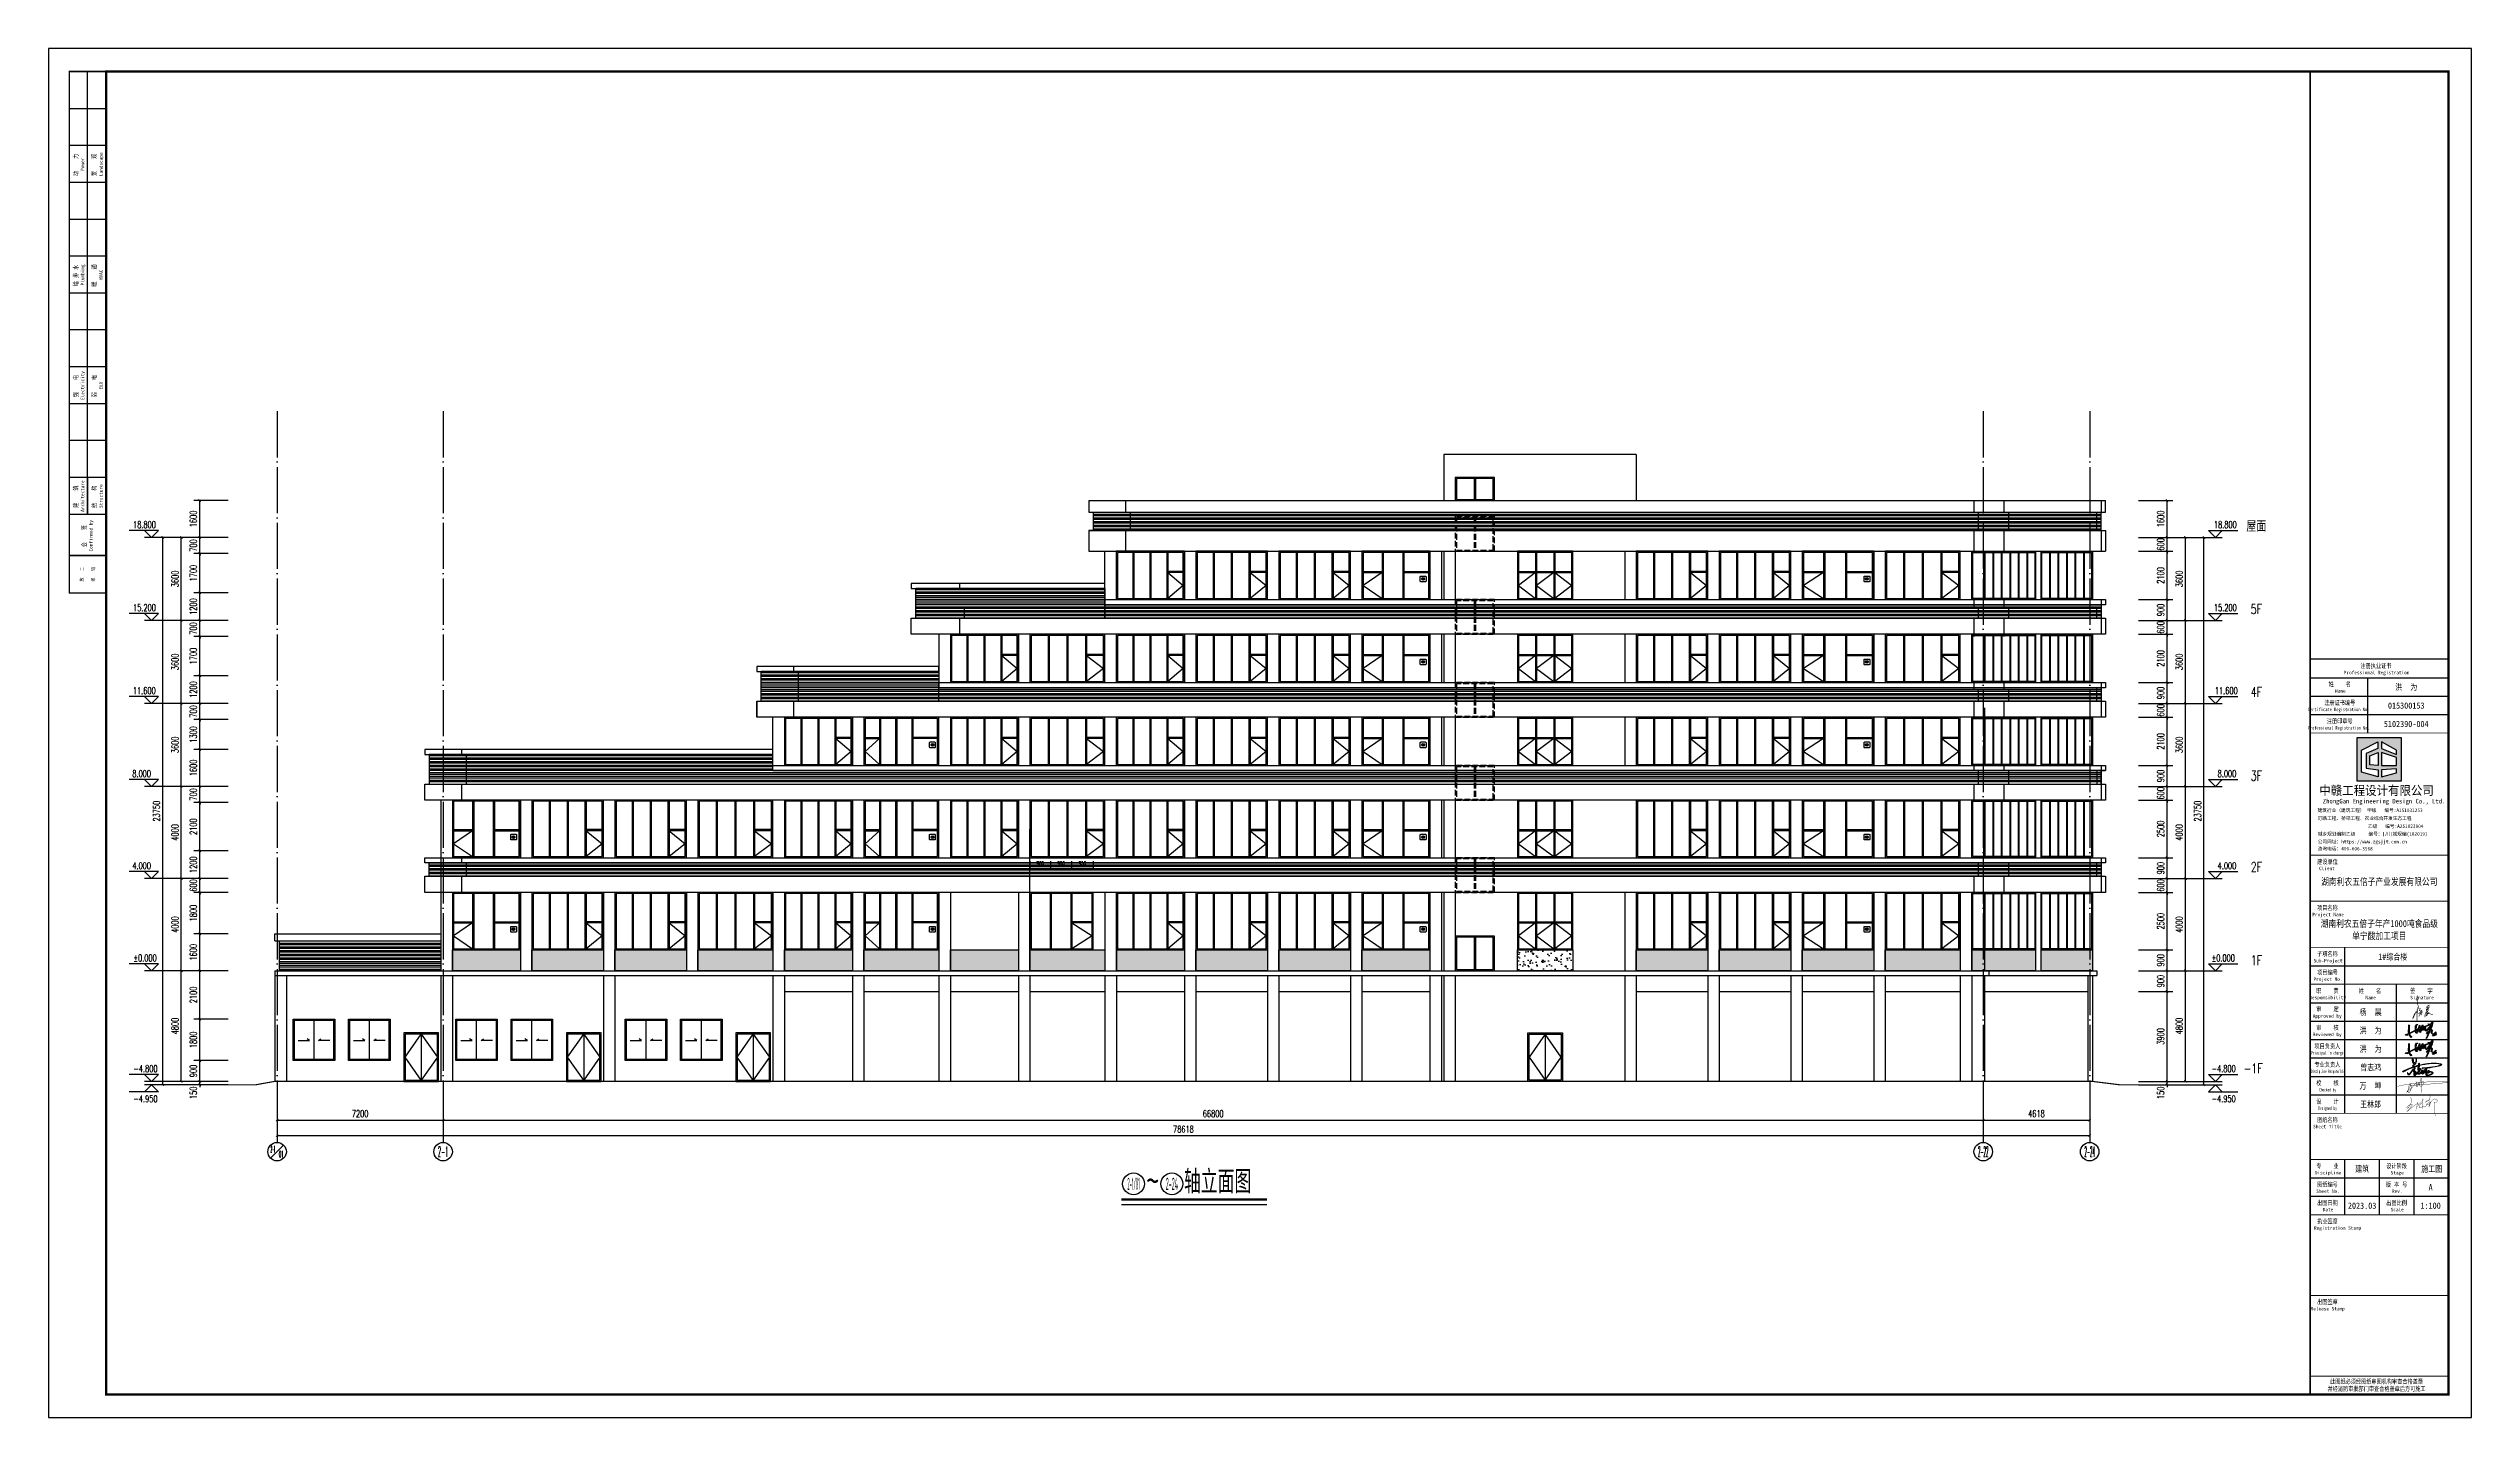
# Model space of a CAD drawing. Extents: x -9422388 to 15610651, y -1992469 to 953794.
# Drawn here: x 13566667 to 13671767, y -478739 to -419339 of the extents above; entities that cross this region are included whole.
import ezdxf
from ezdxf.enums import TextEntityAlignment as Align

# ---------------------------------------------------------------- set-up
doc = ezdxf.new("R2010")
doc.units = 0
doc.header["$LTSCALE"] = 1000
doc.linetypes.add('DASH', pattern=[0.35, 0.25, -0.1])
doc.linetypes.add('DOTE', pattern=[2.42, 2, -0.2, 0.02, -0.2])
doc.layers.add('0-门窗中间线', color=8, linetype='Continuous', plot=False)
for name, color, linetype in [('A-ANNO-IDEN', 3, 'Continuous'), ('A-ELEV-LIN-0.6', 60, 'Continuous'), ('A-ELEV-OTHER1', 253, 'Continuous'), ('A-ELEV-RAIL-0.3', 30, 'Continuous'), ('A-ELEV-STRM', 7, 'Continuous'), ('A-SECT-DOOR', 141, 'Continuous'), ('A-SECT-STR', 2, 'Continuous'), ('AXIS', 3, 'Continuous'), ('AXIS_TEXT', 7, 'Continuous'), ('DIM_ELEV', 3, 'Continuous'), ('DOTE', 1, 'Continuous'), ('P-图框', 7, 'Continuous'), ('PUB_DIM', 3, 'Continuous'), ('PUB_TEXT', 7, 'Continuous'), ('PUB_TITLE', 4, 'Continuous'), ('中赣LOGO', 7, 'Continuous'), ('图框字', 3, 'Continuous'), ('曾志鸿签名', 154, 'Continuous')]:
    doc.layers.add(name, color=color, linetype=linetype)
doc.styles.add('_TCH_AXIS', font='COMPLEX', dxfattribs={"bigfont": 'GBCBIG'})
doc.styles.add('_TCH_DIM', font='SIMPLEX', dxfattribs={"bigfont": 'GBCBIG'})
doc.styles.add('_TCH_DIM_T3', font='SIMPLEX', dxfattribs={"width": 0.705882, "bigfont": 'GBCBIG'})
doc.styles.add('COMPLEX', font='COMPLEX')
doc.styles.get("Standard").update_dxf_attribs({"font": 'gbenor.shx', "bigfont": 'gbcbig.shx'})
doc.styles.add('STYLE-ARIAL', font='')
doc.styles.add('图签', font='', dxfattribs={"width": 0.66})
doc.styles.add('统一文字', font='', dxfattribs={"width": 0.8})
doc.styles.add('黑体', font='simhei.ttf')
doc.styles.get('STYLE-ARIAL').set_extended_font_data('NSimSun')
doc.styles.get('图签').set_extended_font_data('SimSun')
doc.styles.get('统一文字').set_extended_font_data('SimSun')
doc.dimstyles.new('_TCH_ARCH&&100', dxfattribs={"dimtxt": 297.5, "dimasz": 100, "dimexe": 250, "dimexo": 300, "dimgap": 126.25, "dimtad": 1, "dimdec": 0, "dimzin": 0, "dimdsep": 46, "dimtxsty": '_TCH_DIM_T3', "dimblk": 'ARCHTICK', "dimcen": 0.09, "dimclrt": 7, "dimazin": 2, "dimtfac": 1, "dimtdec": 0, "dimtix": 1, "dimtmove": 2, "dimatfit": 3, "dimfxl": 0, "dimtolj": 1, "dimtzin": 0, "dimarcsym": 0})
doc.dimstyles.new('_TCH_ARCH&&50', dxfattribs={"dimtxt": 148.75, "dimasz": 50, "dimexe": 125, "dimexo": 150, "dimgap": 63.125, "dimtad": 1, "dimdec": 0, "dimzin": 0, "dimdsep": 46, "dimtxsty": '_TCH_DIM_T3', "dimblk": 'ARCHTICK', "dimcen": 0.09, "dimclrt": 7, "dimazin": 2, "dimtfac": 1, "dimtdec": 0, "dimtix": 1, "dimtmove": 2, "dimatfit": 3, "dimfxl": 0, "dimtolj": 1, "dimtzin": 0, "dimarcsym": 0})
pattern_1 = [(37.5, (12898116.46, -25759.23), (-12.59867, 385.36475), [0, -304, 0, -340, 0, -325]), (7.5, (12898116.46, -25759.23), (353.95534, 564.4292), [0, -164, 0, -274, 0, -105]), (327.5, (12897870.46, -25759.23), (622.82837, 1.13181), [0, -100, 0, -360, 0, -470]), (317.5, (12897870.46, -25759.23), (601.22532, 175.5351), [0, -50, 0, -236, 0, -270])]

msp = doc.modelspace()

# ---------------------------------------------------------------- texts
at = {"layer": 'A-ANNO-IDEN', "color": 7}
for s, width, p, p2 in [('2-1/01', 0.328767, (13613465.53182, -468864.8263), (13614000.10455, -468864.8263)), ('2-24', 0.436364, (13615128.03182, -468864.8263), (13615662.60455, -468864.8263))]:
    msp.add_text(s, height=534.572727, dxfattribs=dict(at, width=width)).set_placement(p, p2, align=Align.FIT)
for s, height, p in [('~', 1050, (13614257.81819, -469017.53994)), ('轴立面图', 1012.765957, (13615920.31819, -469017.53994))]:
    msp.add_text(s, height=height, dxfattribs=at).set_placement(p)
at = {"layer": 'AXIS_TEXT', "color": 7, "style": '_TCH_AXIS'}
for s, width, p, p2 in [('2-1', 0.266804, (13576305.65659, -467239.00778), (13576505.65659, -467239.00778)), ('01', 0.506007, (13576665.65659, -467453.6703), (13576865.65659, -467453.6703))]:
    msp.add_text(s, height=286.216701, dxfattribs=dict(at, width=width)).set_placement(p, p2, align=Align.FIT)
at = {"layer": 'DIM_ELEV', "color": 7, "style": '_TCH_DIM', "width": 0.705882}
for s, p in [('18.800', (13570335.74808, -440147.73069)), ('18.800', (13660593.9638, -440147.73069)), ('15.200', (13570335.74808, -443747.73069)), ('15.200', (13660593.9638, -443747.73069)), ('11.600', (13570327.74808, -447347.73069)), ('11.600', (13660633.9638, -447347.73069)), ('8.000', (13570303.74808, -450947.73069)), ('8.000', (13660753.9638, -450947.73069)), ('4.000', (13570303.74808, -454947.73069)), ('4.000', (13660753.9638, -454947.73069)), ('%%P0.000', (13570355.74808, -458947.73069)), ('%%P0.000', (13660493.9638, -458947.73069)), ('-4.800', (13570355.74808, -463747.73069)), ('-4.800', (13660493.9638, -463747.73069)), ('-4.950', (13570355.74808, -465057.73069)), ('-4.950', (13660493.9638, -465057.73069))]:
    msp.add_text(s, height=297.5, dxfattribs=at).set_placement(p)
at = {"layer": 'PUB_TEXT', "style": '_TCH_DIM'}
msp.add_text('屋面', height=482.269504, dxfattribs=at).set_placement((13661997.9638, -440309.23069))
at = {"layer": 'PUB_TEXT', "style": '_TCH_DIM', "width": 0.705882}
for s, p in [('5F', (13662192.4638, -443873.23069)), ('4F', (13662192.4638, -447473.23069)), ('3F', (13662192.4638, -451106.73069)), ('2F', (13662192.4638, -455065.23069)), ('1F', (13662192.4638, -459115.23069)), ('-1F', (13661882.9638, -463803.23069))]:
    msp.add_text(s, height=425, dxfattribs=at).set_placement(p)

# ---------------------------------------------------------------- blocks, each defined once
blk = doc.blocks.new('31')
at = {"layer": '0-门窗中间线', "color": 2}
for points in [[(585194, -434362), (585194, -431862)], [(585969, -434362), (585969, -431862)], [(586744, -434362), (586744, -431862)], [(587469, -433162), (586744, -433162)]]:
    blk.add_lwpolyline(points, dxfattribs=at)
at = {"layer": 'A-ELEV-OTHER1', "color": 2}
blk.add_lwpolyline([(586769, -433187), (587469, -433750), (586769, -434312)], dxfattribs=at)
at = {"layer": 'A-SECT-DOOR', "color": 2}
for points in [[(584419, -434362), (587519, -434362), (587519, -431862), (584419, -431862)], [(584469, -434312), (587469, -434312), (587469, -431912), (584469, -431912)]]:
    blk.add_lwpolyline(points, close=True, dxfattribs=at)
for points in [[(585169, -431912), (585169, -434312)], [(585219, -431912), (585219, -434312)], [(585944, -431912), (585944, -434312)], [(585994, -431912), (585994, -434312)], [(586719, -431912), (586719, -434312)], [(586769, -431912), (586769, -433137)], [(587519, -434362), (587519, -431862)], [(587469, -433137), (586769, -433137)], [(586769, -433187), (586769, -434312)], [(587469, -433187), (586769, -433187)]]:
    blk.add_lwpolyline(points, dxfattribs=at)
blk = doc.blocks.new('32')
at = {"color": 3}
for points in [[(594869, -433137), (594869, -433137)], [(594869, -433162), (594869, -433162)], [(594869, -433187), (594869, -433187)]]:
    blk.add_lwpolyline(points, dxfattribs=at)
at = {"layer": '0-门窗中间线', "color": 3}
for points in [[(592432, -434362), (592432, -431862)], [(593244, -434362), (593244, -431862)], [(594057, -434362), (594057, -431862)], [(594819, -433162), (594057, -433162)]]:
    blk.add_lwpolyline(points, dxfattribs=at)
at = {"layer": 'A-ELEV-OTHER1', "color": 3}
blk.add_lwpolyline([(594082, -433187), (594819, -433750), (594082, -434312)], dxfattribs=at)
at = {"layer": 'A-SECT-DOOR', "color": 3}
for points in [[(591619, -434362), (594869, -434362), (594869, -431862), (591619, -431862)], [(591669, -434312), (594819, -434312), (594819, -431912), (591669, -431912)]]:
    blk.add_lwpolyline(points, close=True, dxfattribs=at)
for points in [[(592407, -431912), (592407, -434312)], [(592457, -431912), (592457, -434312)], [(593219, -431912), (593219, -434312)], [(593269, -431912), (593269, -434312)], [(594032, -431912), (594032, -434312)], [(594082, -431912), (594082, -433137)], [(594869, -434362), (594869, -431862)], [(594819, -433137), (594082, -433137)], [(594082, -433187), (594082, -434312)], [(594819, -433187), (594082, -433187)]]:
    blk.add_lwpolyline(points, dxfattribs=at)
blk = doc.blocks.new('30')
at = {"color": 1}
for points in [[(598319, -433137), (598319, -433137)], [(598319, -433162), (598319, -433162)], [(598319, -433187), (598319, -433187)]]:
    blk.add_lwpolyline(points, dxfattribs=at)
at = {"layer": '0-门窗中间线', "color": 1}
for points in [[(596107, -434362), (596107, -431862)], [(596844, -434362), (596844, -431862)], [(597582, -434362), (597582, -431862)], [(598269, -433162), (597582, -433162)]]:
    blk.add_lwpolyline(points, dxfattribs=at)
at = {"layer": 'A-ELEV-OTHER1', "color": 1}
blk.add_lwpolyline([(597607, -433187), (598269, -433750), (597607, -434312)], dxfattribs=at)
at = {"layer": 'A-SECT-DOOR', "color": 1}
for points in [[(595369, -434362), (598319, -434362), (598319, -431862), (595369, -431862)], [(595419, -434312), (598269, -434312), (598269, -431912), (595419, -431912)]]:
    blk.add_lwpolyline(points, close=True, dxfattribs=at)
for points in [[(596082, -431912), (596082, -434312)], [(596132, -431912), (596132, -434312)], [(596819, -431912), (596819, -434312)], [(596869, -431912), (596869, -434312)], [(597557, -431912), (597557, -434312)], [(597607, -431912), (597607, -433137)], [(598319, -434362), (598319, -431862)], [(598319, -431862), (598319, -434362)], [(598269, -433137), (597607, -433137)], [(597607, -433187), (597607, -434312)], [(598269, -433187), (597607, -433187)]]:
    blk.add_lwpolyline(points, dxfattribs=at)
blk = doc.blocks.new('111')
at = {"color": 1}
for points in [[(598319, -433137), (598319, -433137)], [(598319, -433162), (598319, -433162)], [(598319, -433187), (598319, -433187)]]:
    blk.add_lwpolyline(points, dxfattribs=at)
at = {"layer": '0-门窗中间线', "color": 1}
for points in [[(596107, -434362), (596107, -432262)], [(596844, -434362), (596844, -432262)], [(597582, -434362), (597582, -432262)], [(598269, -433162), (597582, -433162)]]:
    blk.add_lwpolyline(points, dxfattribs=at)
at = {"layer": 'A-ELEV-OTHER1', "color": 1}
blk.add_lwpolyline([(597607, -433187), (598269, -433750), (597607, -434312)], dxfattribs=at)
at = {"layer": 'A-SECT-DOOR', "color": 1}
for points in [[(595369, -434362), (598319, -434362), (598319, -432262), (595369, -432262)], [(595419, -434312), (598269, -434312), (598269, -432312), (595419, -432312)]]:
    blk.add_lwpolyline(points, close=True, dxfattribs=at)
for points in [[(596082, -432312), (596082, -434312)], [(596132, -432312), (596132, -434312)], [(596819, -432312), (596819, -434312)], [(596869, -432312), (596869, -434312)], [(597557, -432312), (597557, -434312)], [(597607, -432312), (597607, -433137)], [(598319, -434362), (598319, -432262)], [(598319, -432262), (598319, -434362)], [(598269, -433137), (597607, -433137)], [(597607, -433187), (597607, -434312)], [(598269, -433187), (597607, -433187)]]:
    blk.add_lwpolyline(points, dxfattribs=at)
blk = doc.blocks.new('222')
at = {"layer": '0-门窗中间线', "color": 2}
for points in [[(585194, -434362), (585194, -432262)], [(585969, -434362), (585969, -432262)], [(586744, -434362), (586744, -432262)], [(587469, -433162), (586744, -433162)]]:
    blk.add_lwpolyline(points, dxfattribs=at)
at = {"layer": 'A-ELEV-OTHER1', "color": 2}
blk.add_lwpolyline([(586769, -433187), (587469, -433750), (586769, -434312)], dxfattribs=at)
at = {"layer": 'A-SECT-DOOR', "color": 2}
for points in [[(584419, -434362), (587519, -434362), (587519, -432262), (584419, -432262)], [(584469, -434312), (587469, -434312), (587469, -432312), (584469, -432312)]]:
    blk.add_lwpolyline(points, close=True, dxfattribs=at)
for points in [[(585169, -432312), (585169, -434312)], [(585219, -432312), (585219, -434312)], [(585944, -432312), (585944, -434312)], [(585994, -432312), (585994, -434312)], [(586719, -432312), (586719, -434312)], [(586769, -432312), (586769, -433137)], [(587519, -434362), (587519, -432262)], [(587469, -433137), (586769, -433137)], [(586769, -433187), (586769, -434312)], [(587469, -433187), (586769, -433187)]]:
    blk.add_lwpolyline(points, dxfattribs=at)
blk = doc.blocks.new('333')
at = {"color": 3}
for points in [[(594869, -433137), (594869, -433137)], [(594869, -433162), (594869, -433162)], [(594869, -433187), (594869, -433187)]]:
    blk.add_lwpolyline(points, dxfattribs=at)
at = {"layer": '0-门窗中间线', "color": 3}
for points in [[(592432, -434362), (592432, -432262)], [(593244, -434362), (593244, -432262)], [(594057, -434362), (594057, -432262)], [(594819, -433162), (594057, -433162)]]:
    blk.add_lwpolyline(points, dxfattribs=at)
at = {"layer": 'A-ELEV-OTHER1', "color": 3}
blk.add_lwpolyline([(594082, -433187), (594819, -433750), (594082, -434312)], dxfattribs=at)
at = {"layer": 'A-SECT-DOOR', "color": 3}
for points in [[(591619, -434362), (594869, -434362), (594869, -432262), (591619, -432262)], [(591669, -434312), (594819, -434312), (594819, -432312), (591669, -432312)]]:
    blk.add_lwpolyline(points, close=True, dxfattribs=at)
for points in [[(592407, -432312), (592407, -434312)], [(592457, -432312), (592457, -434312)], [(593219, -432312), (593219, -434312)], [(593269, -432312), (593269, -434312)], [(594032, -432312), (594032, -434312)], [(594082, -432312), (594082, -433137)], [(594869, -434362), (594869, -432262)], [(594819, -433137), (594082, -433137)], [(594082, -433187), (594082, -434312)], [(594819, -433187), (594082, -433187)]]:
    blk.add_lwpolyline(points, dxfattribs=at)
blk = doc.blocks.new('A$C00294823')
at = {"linetype": 'Continuous'}
h = blk.add_hatch(color=256, dxfattribs=at)
h.dxf.hatch_style = 1
h.paths.add_polyline_path([(219, 124), (206, 124), (206, 119), (151, 100), (150, 115), (146, 117), (140, 98), (129, 92), (125, 93), (125, 112), (122, 115), (120, 112), (114, 87), (91, 75), (93, 110), (98, 116), (103, 117), (107, 120), (97, 120), (94, 118), (88, 106), (86, 73), (35, 47), (32, 51), (33, 110), (35, 113), (31, 117), (29, 114), (28, 99), (27, 55), (29, 44), (19, 39), (2, 34), (0, 32), (1, 29), (17, 27), (18, 29), (12, 32), (30, 39), (39, 16), (43, 11), (49, 9), (51, 12), (48, 20), (40, 24), (35, 40), (38, 44), (87, 68), (88, 55), (91, 48), (95, 46), (97, 47), (105, 56), (114, 77), (118, 83), (121, 82), (122, 78), (122, 64), (124, 55), (128, 53), (133, 61), (141, 84), (142, 92), (145, 93), (147, 90), (149, 72), (152, 70), (156, 74), (162, 85), (166, 97), (169, 91), (169, 77), (172, 69), (178, 64), (186, 65), (195, 74), (214, 102), (220, 116), (225, 119), (226, 115), (223, 104), (211, 73), (191, 54), (183, 40), (184, 40), (203, 60), (204, 56), (191, 24), (179, 0), (182, 0), (192, 18), (212, 66), (218, 72), (224, 74), (228, 69), (224, 48), (230, 40), (242, 35), (235, 24), (237, 22), (246, 23), (259, 29), (267, 38), (267, 41), (265, 42), (254, 42), (267, 58), (261, 55), (247, 41), (238, 41), (229, 47), (229, 56), (232, 66), (232, 72), (225, 79), (218, 79), (228, 105), (236, 138), (235, 145), (233, 145)])
h.paths.add_polyline_path([(91, 63), (92, 70), (110, 79), (109, 72), (102, 59), (94, 51)], flags=16)
h.paths.add_polyline_path([(126, 68), (125, 86), (138, 90), (134, 74), (128, 62)], flags=16)
h.paths.add_polyline_path([(152, 82), (151, 96), (164, 99), (154, 80)], flags=16)
h.paths.add_polyline_path([(174, 76), (173, 95), (171, 102), (204, 114), (217, 116), (208, 99), (192, 77), (184, 69), (178, 69)], flags=16)
h.paths.add_polyline_path([(227, 125), (227, 128), (228, 126)], flags=16)
h.paths.add_polyline_path([(228, 127), (228, 129), (229, 128)], flags=16)
h.paths.add_polyline_path([(243, 28), (245, 32), (249, 36), (260, 36), (249, 28)], flags=16)
for points in [[(233, 145), (235, 145), (236, 138), (228, 105), (218, 79), (225, 79), (232, 72), (232, 66), (229, 56), (229, 47), (238, 41), (247, 41), (261, 55), (267, 58), (254, 42), (265, 42), (267, 41), (267, 38), (259, 29), (246, 23), (237, 22), (235, 24), (242, 35), (230, 40), (224, 48), (228, 69), (224, 74), (218, 72), (212, 66), (192, 18), (182, 0), (179, 0), (191, 24), (204, 56), (203, 60), (186, 42), (185, 39), (183, 40), (191, 54), (211, 73), (223, 104), (226, 115), (225, 119), (220, 116), (214, 102), (195, 74), (186, 65), (178, 64), (172, 69), (169, 77), (169, 91), (167, 95), (165, 94), (162, 85), (156, 74), (152, 70), (149, 72), (147, 90), (145, 93), (142, 92), (141, 84), (133, 61), (128, 53), (124, 55), (122, 64), (122, 78), (121, 82), (118, 83), (114, 77), (105, 56), (97, 47), (95, 46), (91, 48), (88, 55), (87, 65), (84, 67), (38, 44), (35, 40), (40, 24), (48, 20), (51, 12), (49, 9), (43, 11), (39, 16), (30, 39), (15, 33), (14, 31), (18, 29), (17, 27), (1, 29), (0, 32), (2, 34), (19, 39), (29, 44), (27, 55), (28, 99), (29, 114), (31, 117), (35, 113), (33, 110), (32, 51), (35, 47), (86, 73), (88, 106), (94, 118), (97, 120), (107, 120), (103, 117), (98, 116), (93, 110), (91, 77), (93, 76), (114, 87), (120, 112), (122, 115), (125, 112), (125, 93), (129, 92), (140, 98), (146, 117), (150, 115), (151, 103), (153, 101), (206, 119), (206, 122), (197, 123), (193, 125), (219, 124), (233, 145)], [(110, 77), (109, 78), (92, 70), (91, 63), (93, 54), (95, 52), (102, 59), (109, 72), (110, 77)], [(138, 89), (137, 90), (128, 87), (125, 83), (126, 68), (128, 62), (134, 74), (138, 89)], [(163, 98), (162, 99), (154, 97), (151, 93), (152, 82), (154, 80), (163, 98)], [(216, 115), (215, 116), (204, 114), (171, 102), (173, 95), (174, 76), (178, 69), (184, 69), (192, 77), (208, 99), (216, 115)], [(228, 126), (227, 128), (227, 125), (228, 126)], [(229, 128), (228, 129), (228, 127), (229, 128)], [(259, 35), (258, 36), (249, 36), (245, 32), (243, 28), (249, 28), (259, 35)]]:
    blk.add_lwpolyline(points, dxfattribs=at)
blk = doc.blocks.new('A$C80fbf071')
at = {"lineweight": 53, "const_width": 12.8}
for points in [[(-532, 240), (-518, 265), (-494, 268), (-474, 255), (-455, 230), (-450, 207), (-446, 162), (-452, 122), (-476, 56), (-516, -33), (-562, -108), (-597, -152), (-637, -180), (-662, -186), (-672, -176), (-662, -154), (-609, -85), (-555, -41), (-505, -10), (-467, 2), (-435, -17), (-435, -45), (-461, -87), (-536, -184), (-633, -300), (-652, -323), (-588, -275), (-429, -132), (-306, -41), (-226, 6), (-170, 22), (-185, 39), (-204, 67), (-230, -100), (-256, -196), (-247, -147), (-181, -69), (-95, 24), (-6, 119), (37, 179), (46, 215), (28, 229), (9, 181), (4, 98), (-4, -98), (1, -179), (5, -198), (-10, -132), (-91, -155), (-131, -148), (-132, -135), (-89, -39), (-56, 9), (-32, 24), (-6, 16), (-3, -134), (43, -119), (141, -91), (190, -82)], [(333, 369), (346, 318), (336, 235), (305, 184), (260, 152), (189, 103), (152, 80), (168, 115), (218, 140), (279, 146), (328, 127), (357, 103), (353, 67), (319, 13), (245, -32), (192, -50), (173, -38), (189, -10), (255, 39), (300, 58), (340, 50), (348, 24), (344, -11), (305, -98), (295, -111), (318, -27), (386, 91), (445, 166), (492, 203), (541, 221), (615, 207), (652, 157), (657, 123), (642, 98), (616, 81), (561, 68), (520, 75), (516, 75), (530, -31), (537, -229), (551, -407), (565, -468), (581, -521)]]:
    blk.add_lwpolyline(points, dxfattribs=at)
blk = doc.blocks.new('A$Ca6e7ed98')
at = {"layer": '图框字', "color": 0, "const_width": 15}
for points in [[(-901, -54), (-741, -17), (-568, 19), (-441, 40), (-356, 54), (-166, 80), (38, 108), (274, 128), (477, 141), (643, 146), (840, 144), (1015, 139), (1259, 133), (1270, 127), (1270, 121), (1255, 109), (732, 63), (633, 55), (87, 16), (-155, -2)], [(-219, -5), (-310, -3), (-354, 17), (-354, 17), (-311, -38), (-305, -117), (-342, -228), (-400, -331), (-414, -342), (-427, -340), (-445, -325), (-453, -306), (-457, -287), (-458, -260), (-457, -234), (-455, -202), (-451, -177), (-446, -145), (-438, -106), (-429, -74), (-420, -43), (-406, -4), (-395, 22), (-384, 41), (-378, 50), (-371, 52), (-362, 48), (-353, 35), (-355, -14), (-366, -53), (-378, -87), (-398, -130), (-426, -172), (-460, -226), (-480, -257), (-495, -278), (-505, -291), (-517, -307), (-517, -313), (-512, -313), (-448, -258), (-408, -223), (-379, -196), (-336, -161), (-293, -116), (-268, -87), (-245, -63), (-245, -63), (-212, -28), (-187, 1), (-170, 24), (-155, 38), (-132, 48), (-110, 54), (-79, 67), (-53, 81), (-60, 97), (-78, 104), (-94, 116), (-104, 131), (-101, 118), (-98, 102), (-95, 72), (-96, 26), (-96, -7), (-91, -46), (-87, -65), (-78, -76), (-67, -76), (-56, -59), (-47, -36), (-38, -2), (-16, 89), (-10, 112), (-7, 114), (-5, 112), (-4, 74), (-1, 34), (0, 0), (2, -6), (7, -9), (12, -7), (21, 27), (53, 62), (80, 91), (102, 113), (135, 135), (178, 151), (203, 154), (222, 147), (236, 131), (241, 110), (231, 79), (214, 50), (184, 9), (164, -12), (145, -29), (145, -29), (127, -42), (103, -51), (81, -49), (68, -40), (59, -22), (53, 32), (58, 100), (58, 100), (66, 150), (76, 202), (88, 252), (93, 267), (99, 283), (112, 299), (121, 301), (130, 296), (133, 278), (136, 240), (133, 87), (132, 38), (128, -66), (124, -166), (121, -260), (121, -308), (121, -308), (121, -308), (123, -336)], [(-219, -5), (-155, -2)]]:
    blk.add_lwpolyline(points, dxfattribs=at)
blk = doc.blocks.new('A$C9ec033b9')
at = {"const_width": 0.3}
for points in [[(-2.5, 0.1), (-2.1, 0.4), (-1.6, 1.4), (-1.8, 2.7), (-2, 3.1), (-2, 4), (-2.1, 2.1), (-2.3, 0.2), (-2.4, -5.6), (-2.3, -1.2), (-2.9, -1.2), (-3.7, -1.8), (-4.6, -4), (-4.6, -4.5), (-4.2, -3.7), (-3.8, -2.7), (-3.4, -1.9), (-2.9, -0.6), (-2.3, -0.2), (-2.3, -1.2), (-1.9, -1.4), (-1.6, -1.8)], [(-1.3, 0.8), (-0.6, 0.9), (-1.1, -0.1), (0, 0), (0.3, -0.3), (0.3, -1.3), (-0.1, -2.4), (-0.4, -2.1)], [(3, 1.4), (3.5, 1.6), (3.5, 1.4), (3.3, 1.1), (3, 0.7), (3.4, 1), (3.6, 1.1), (3.4, 0.8), (3.6, 0.8), (3, 0.3), (2.6, -0.1), (3.1, 0.4), (3.2, 0.5), (3, 0.2), (2.5, -0.9), (1.9, -2.3), (1.9, -3.6), (2.1, -3.6)], [(2.4, 1), (2.6, 0.5)], [(2.5, -1.5), (2.6, -1.3), (3.1, -0.8), (3.5, -0.2), (3.2, -1), (2.7, -1.8), (2.5, -2.7), (2.7, -3), (3.2, -2.3), (3.5, -1.7), (3.9, -1.1), (4.1, -1.2), (3.9, -1.6), (3.4, -1.9), (3.1, -1.9), (3.1, -1.6), (3.4, -1.6), (4, -1.6), (6.2, -2.4)], [(2.9, 1.2), (2.8, 1.9), (3.5, 2.5), (4.1, 2.8), (4.1, 2.3), (4.1, 1.6), (3.9, 1.2)], [(0.1, -0.4), (0.1, -0.7), (-0.6, -1.8), (-1.5, -3.3)], [(-0.5, -0.3), (-0.7, -0.9), (-1, -1.4), (-1, -1.6), (-0.6, -1.2)]]:
    blk.add_lwpolyline(points, dxfattribs=at)
blk = doc.blocks.new('中赣设计')
at = {"layer": '中赣LOGO'}
h = blk.add_hatch(color=256, dxfattribs=at)
h.dxf.hatch_style = 1
h.paths.add_polyline_path([(355563, 340.9), (355563, 319.8), (355584.2, 319.8), (355584.2, 340.9)])
h.paths.add_polyline_path([(355582, 334.7), (355582, 332.7), (355574.8, 335.6), (355574.8, 338.7)], flags=16)
h.paths.add_polyline_path([(355582, 331.3), (355582, 327.3), (355574.8, 327.3), (355574.8, 333.6)], flags=16)
h.paths.add_polyline_path([(355573, 335.6), (355567.4, 333.1), (355567.4, 326.1), (355573.1, 325.2), (355573.1, 321.9), (355565.1, 324.2), (355565.1, 334.7), (355573, 338.7)], flags=16)
h.paths.add_polyline_path([(355573.1, 333.6), (355573.1, 327.3), (355569.1, 327.7), (355569.1, 332.1)], flags=16)
h.paths.add_polyline_path([(355582, 325.8), (355582, 323.8), (355574.8, 321.9), (355574.8, 325.2)], flags=16)
blk.add_lwpolyline([(355563, 340.9), (355584.2, 340.9), (355584.2, 319.8), (355563, 319.8)], close=True, dxfattribs=at)
for points in [[(355573, 338.7), (355573, 335.6), (355567.4, 333.1), (355567.4, 326.1), (355573.1, 325.2), (355573.1, 321.9), (355565.1, 324.2), (355565.1, 334.7), (355573, 338.7)], [(355574.8, 338.7), (355574.8, 335.6), (355582, 332.7), (355582, 334.7), (355574.8, 338.7)], [(355573.1, 333.6), (355573.1, 327.3), (355569.1, 327.7), (355569.1, 332.1), (355573.1, 333.6)], [(355574.8, 333.6), (355574.8, 327.3), (355582, 327.3), (355582, 331.3), (355574.8, 333.6)], [(355574.8, 325.2), (355574.8, 321.9), (355582, 323.8), (355582, 325.8), (355574.8, 325.2)]]:
    blk.add_lwpolyline(points, dxfattribs=at)
blk = doc.blocks.new('A$C0910a4f4')
at = {"layer": '曾志鸿签名'}
h = blk.add_hatch(color=7, dxfattribs=at)
h.paths.add_polyline_path([(376, 80), (328, 72), (275, 63), (219, 54), (156, 40), (103, 25), (85, 23), (91, 75), (92, 103), (89, 112), (81, 114), (75, 114), (72, 110), (61, 76), (57, 64), (63, 65), (70, 80), (70, 61), (65, 35), (61, 18), (0, 0), (-54, -19), (-128, -43), (-210, -70), (-324, -113), (-417, -153), (-504, -193), (-534, -208), (-550, -215), (-538, -199), (-561, -211), (-582, -219), (-597, -232), (-612, -243), (-624, -252), (-625, -260), (-616, -269), (-606, -269), (-599, -267), (-580, -257), (-533, -234), (-459, -197), (-380, -158), (-303, -126), (-195, -88), (-124, -60), (-64, -41), (-34, -32), (18, -16), (60, -6), (55, -38), (48, -85), (44, -135), (42, -160), (41, -174), (51, -187), (56, -191), (70, -192), (86, -192), (96, -189), (74, -217), (43, -257), (22, -286), (-10, -330), (-24, -344), (-27, -350), (-31, -359), (-34, -361), (-37, -366), (-38, -372), (-41, -377), (-40, -380), (-38, -381), (-32, -381), (-29, -380), (-27, -376), (-25, -371), (-19, -367), (-16, -365), (-11, -358), (-6, -353), (-2, -349), (6, -351), (14, -353), (25, -355), (38, -359), (51, -364), (79, -369), (90, -369), (104, -370), (108, -368), (112, -362), (116, -354), (121, -343), (126, -327), (137, -307), (141, -303), (146, -305), (151, -309), (155, -315), (164, -323), (169, -329), (174, -333), (177, -335), (183, -335), (186, -330), (193, -322), (207, -311), (214, -306), (218, -300), (225, -285), (228, -275), (225, -268), (221, -268), (213, -273), (210, -278), (207, -286), (206, -291), (202, -297), (194, -301), (189, -294), (188, -288), (190, -278), (192, -267), (195, -258), (200, -247), (205, -235), (207, -230), (210, -222), (214, -217), (217, -212), (224, -208), (231, -205), (236, -204), (246, -210), (249, -213), (254, -218), (257, -222), (257, -226), (259, -242), (248, -255), (243, -278), (235, -293), (235, -301), (237, -334), (237, -344), (228, -339), (227, -345), (232, -357), (236, -362), (242, -362), (245, -354), (267, -315), (271, -303), (277, -287), (281, -270), (298, -236), (297, -257), (294, -274), (291, -293), (288, -308), (289, -316), (293, -324), (300, -326), (303, -326), (307, -320), (323, -284), (331, -254), (346, -214), (351, -201), (354, -191), (355, -188), (358, -181), (360, -179), (359, -185), (357, -189), (358, -193), (357, -196), (360, -199), (362, -202), (367, -205), (372, -205), (377, -204), (380, -202), (383, -197), (387, -195), (388, -198), (386, -202), (385, -205), (381, -212), (380, -217), (376, -220), (370, -222), (369, -226), (367, -233), (365, -236), (362, -239), (360, -245), (359, -251), (361, -256), (363, -260), (360, -271), (356, -280), (352, -288), (348, -296), (343, -303), (342, -310), (345, -315), (349, -318), (352, -320), (361, -319), (365, -317), (367, -314), (387, -303), (400, -297), (413, -292), (433, -286), (446, -283), (450, -283), (441, -293), (436, -301), (423, -317), (411, -334), (406, -342), (394, -373), (390, -396), (390, -406), (396, -418), (406, -425), (419, -430), (433, -434), (443, -435), (470, -433), (512, -423), (554, -412), (586, -401), (616, -388), (642, -376), (660, -356), (663, -347), (673, -329), (677, -315), (678, -310), (678, -306), (675, -300), (658, -284), (631, -269), (597, -259), (575, -256), (546, -252), (520, -255), (502, -258), (501, -252), (506, -234), (509, -210), (509, -202), (503, -199), (500, -205), (499, -213), (494, -216), (492, -217), (489, -220), (479, -242), (471, -260), (462, -260), (452, -263), (445, -264), (438, -266), (415, -270), (398, -276), (388, -279), (382, -281), (380, -279), (382, -274), (386, -266), (392, -249), (396, -234), (404, -217), (410, -201), (412, -191), (411, -185), (405, -179), (402, -177), (397, -176), (388, -177), (385, -177), (386, -173), (391, -156), (392, -147), (392, -142), (392, -134), (390, -132), (388, -130), (385, -128), (381, -127), (378, -127), (371, -133), (355, -158), (344, -178), (339, -187), (334, -193), (334, -190), (334, -187), (332, -185), (328, -182), (326, -181), (321, -180), (318, -181), (315, -183), (300, -201), (287, -220), (270, -253), (259, -284), (252, -306), (248, -308), (247, -305), (247, -301), (251, -288), (253, -276), (259, -260), (265, -251), (271, -234), (270, -219), (261, -208), (251, -199), (238, -193), (224, -195), (208, -202), (199, -209), (189, -231), (176, -287), (174, -301), (168, -305), (162, -302), (153, -289), (152, -284), (151, -277), (147, -274), (140, -275), (133, -278), (117, -298), (96, -329), (90, -345), (89, -352), (85, -356), (78, -355), (65, -347), (52, -339), (40, -332), (25, -332), (11, -334), (20, -320), (39, -287), (74, -248), (104, -217), (141, -187), (161, -167), (172, -151), (169, -147), (162, -144), (157, -144), (151, -147), (146, -147), (152, -141), (153, -135), (151, -130), (137, -132), (120, -135), (102, -135), (86, -134), (75, -128), (68, -118), (83, 6), (95, 9), (212, 36), (303, 52), (399, 67), (522, 81), (615, 90), (706, 91), (816, 89), (922, 78), (1008, 60), (1018, 55), (1024, 47), (1017, 38), (927, -3), (854, -21), (785, -35), (674, -54), (556, -73), (459, -87), (339, -100), (235, -104), (215, -106), (229, -112), (267, -111), (297, -109), (353, -108), (424, -100), (544, -85), (666, -67), (785, -45), (850, -32), (909, -20), (951, -11), (981, -3), (1013, 7), (1043, 27), (1053, 38), (1049, 51), (1041, 63), (1018, 73), (938, 95), (839, 104), (694, 111), (608, 107), (458, 94)])
h.paths.add_polyline_path([(547, -273), (554, -273), (586, -276), (597, -278), (622, -284), (637, -291), (645, -299), (650, -308), (652, -318), (644, -326), (633, -346), (614, -365), (595, -376), (562, -390), (475, -411), (430, -415), (416, -412), (412, -406), (411, -397), (411, -381), (412, -366), (414, -359), (423, -339), (432, -327), (435, -317), (448, -303), (457, -309), (466, -309), (472, -308), (478, -306), (486, -301), (491, -294), (501, -287), (507, -285), (506, -289), (499, -296), (489, -305), (481, -314), (479, -319), (484, -321), (492, -316), (502, -313), (519, -300), (533, -286)], flags=16)
h.paths.add_polyline_path([(135, -144), (137, -149), (130, -154), (123, -157), (106, -163), (88, -169), (76, -171), (66, -167), (65, -162), (62, -155), (66, -137), (70, -140), (74, -142), (80, -145), (92, -145), (109, -145), (117, -144), (126, -144)], flags=16)
h = blk.add_hatch(color=7, dxfattribs=at)
h.paths.add_polyline_path([(-51, 212), (-54, 195), (-60, 174), (-66, 156), (-76, 126), (-98, 90), (-113, 71), (-132, 50), (-151, 31), (-170, 16), (-183, 9), (-193, 1), (-198, -4), (-198, -7), (-191, -7), (-168, 3), (-151, 13), (-136, 24), (-105, 51), (-79, 77), (-66, 100), (-52, 131), (-41, 156), (-34, 179), (-29, 204), (-25, 226), (-25, 246), (-26, 265), (-29, 287), (-36, 304), (-41, 311), (-45, 314), (-49, 314), (-55, 312), (-55, 309), (-58, 309), (-62, 310), (-63, 307), (-62, 303), (-62, 300), (-60, 296), (-57, 295), (-54, 297), (-53, 292), (-51, 269), (-48, 255), (-48, 239), (-49, 224)])
h.paths.add_polyline_path([(-205, 235), (-201, 206), (-196, 178), (-188, 148), (-187, 137), (-177, 114), (-173, 104), (-167, 98), (-157, 95), (-151, 95), (-145, 100), (-135, 117), (-128, 142), (-125, 154), (-131, 156), (-133, 152), (-137, 142), (-146, 132), (-150, 123), (-155, 118), (-159, 118), (-162, 129), (-168, 152), (-177, 187), (-180, 231), (-180, 250), (-182, 274), (-188, 296), (-193, 301), (-199, 300), (-205, 299), (-210, 294), (-208, 277), (-206, 253)])
h = blk.add_hatch(color=7, dxfattribs=at)
h.paths.add_polyline_path([(-142, -399), (-138, -409), (-138, -432), (-137, -437), (-134, -440), (-125, -437), (-124, -433), (-125, -427), (-115, -421), (-105, -428), (-94, -430), (-81, -428), (-76, -419), (-73, -410), (-64, -384), (-51, -310), (-54, -273), (-56, -253), (-63, -247), (-75, -243), (-84, -249), (-90, -257), (-99, -269), (-107, -281), (-112, -292), (-116, -307), (-121, -320), (-125, -328), (-128, -318), (-128, -303), (-126, -286), (-123, -278), (-123, -262), (-122, -244), (-122, -231), (-121, -220), (-119, -191), (-116, -178), (-114, -170), (-104, -137), (-92, -118), (-90, -109), (-92, -99), (-100, -94), (-104, -92), (-110, -94), (-113, -104), (-116, -130), (-122, -156), (-129, -172), (-138, -194), (-145, -211), (-158, -225), (-165, -220), (-165, -210), (-168, -197), (-168, -187), (-167, -171), (-167, -157), (-173, -157), (-179, -159), (-188, -172), (-196, -180), (-211, -195), (-229, -225), (-255, -269), (-268, -286), (-274, -287), (-284, -302), (-301, -324), (-310, -331), (-317, -337), (-328, -348), (-340, -356), (-352, -364), (-369, -362), (-384, -358), (-392, -347), (-398, -334), (-402, -323), (-406, -315), (-409, -311), (-417, -306), (-422, -306), (-426, -323), (-422, -347), (-413, -363), (-408, -372), (-400, -377), (-369, -387), (-354, -384), (-338, -377), (-313, -361), (-304, -352), (-265, -303), (-249, -276), (-230, -243), (-220, -226), (-203, -201), (-193, -185), (-185, -179), (-185, -197), (-186, -210), (-186, -226), (-179, -235), (-174, -242), (-167, -248), (-158, -244), (-148, -233), (-142, -220), (-138, -218), (-143, -279), (-146, -324), (-145, -349), (-144, -379)])
h.paths.add_polyline_path([(-124, -406), (-116, -396), (-114, -405), (-117, -413), (-123, -414)], flags=16)
h.paths.add_polyline_path([(-117, -389), (-120, -378), (-117, -362), (-106, -310), (-87, -285), (-90, -298), (-96, -318), (-103, -342), (-111, -373)], flags=16)
h.paths.add_polyline_path([(-96, -390), (-86, -396), (-81, -399), (-89, -419), (-96, -419), (-106, -411)], flags=16)
h.paths.add_polyline_path([(-91, -367), (-93, -359), (-93, -349), (-88, -340), (-77, -328), (-77, -333), (-78, -344), (-80, -351), (-83, -365), (-85, -370)], flags=16)
h.paths.add_polyline_path([(-87, -316), (-88, -307), (-84, -291), (-77, -271), (-73, -277), (-72, -295), (-78, -311)], flags=16)
at = {"layer": '曾志鸿签名', "color": 7}
for points in [[(-538, -199), (-550, -215), (-534, -208), (-504, -193), (-417, -153), (-324, -113), (-210, -70), (-128, -43), (-54, -19), (0, 0), (61, 18), (65, 35), (70, 61), (70, 80), (63, 65), (57, 64), (61, 76), (72, 110), (75, 114), (81, 114), (89, 112), (92, 103), (91, 75), (85, 23), (103, 25), (156, 40), (219, 54), (275, 63), (328, 72), (376, 80), (458, 94), (608, 107), (694, 111), (839, 104), (938, 95), (1018, 73), (1041, 63), (1049, 51), (1053, 38), (1043, 27), (1013, 7), (981, -3), (951, -11), (909, -20), (850, -32), (785, -45), (666, -67), (544, -85), (424, -100), (353, -108), (297, -109), (267, -111), (229, -112), (215, -106), (235, -104), (339, -100), (459, -87), (556, -73), (674, -54), (785, -35), (854, -21), (927, -3), (1017, 38), (1024, 47), (1018, 55), (1008, 60), (922, 78), (816, 89), (706, 91), (615, 90), (522, 81), (399, 67), (303, 52), (212, 36), (95, 9), (83, 6), (68, -118), (75, -128), (86, -134), (102, -135), (120, -135), (137, -132), (151, -130), (151, -130), (153, -135), (152, -141), (146, -147), (151, -147), (157, -144), (162, -144), (169, -147), (172, -151), (161, -167), (141, -187), (104, -217), (74, -248), (39, -287), (20, -320), (11, -334), (25, -332), (40, -332), (52, -339), (65, -347), (78, -355), (85, -356), (89, -352), (90, -345), (96, -329), (117, -298), (133, -278), (140, -275), (147, -274), (151, -277), (152, -284), (153, -289), (162, -302), (168, -305), (174, -301), (176, -287), (189, -231), (199, -209), (208, -202), (224, -195), (238, -193), (251, -199), (261, -208), (270, -219), (271, -234), (265, -251), (259, -260)], [(-188, 296), (-182, 274), (-180, 250), (-180, 231), (-177, 187), (-168, 152), (-162, 129), (-159, 118), (-155, 118), (-150, 123), (-146, 132), (-137, 142), (-133, 152), (-131, 156), (-125, 154), (-128, 142), (-135, 117), (-145, 100), (-151, 95), (-157, 95), (-167, 98), (-173, 104), (-177, 114), (-187, 137), (-188, 148), (-196, 178), (-201, 206), (-205, 235), (-206, 253), (-208, 277), (-210, 294), (-205, 299), (-199, 300), (-193, 301), (-188, 296), (-188, 296)], [(-57, 295), (-54, 297), (-53, 292), (-51, 269), (-48, 255), (-48, 239), (-49, 224), (-51, 212), (-54, 195), (-60, 174), (-66, 156), (-76, 126), (-98, 90), (-113, 71), (-132, 50), (-151, 31), (-170, 16), (-183, 9), (-193, 1), (-198, -4), (-198, -7), (-191, -7), (-168, 3), (-151, 13), (-136, 24), (-105, 51), (-79, 77), (-66, 100), (-52, 131), (-41, 156), (-34, 179), (-29, 204), (-25, 226), (-25, 246), (-26, 265), (-29, 287), (-36, 304), (-41, 311), (-45, 314), (-49, 314), (-55, 312), (-55, 309), (-58, 309), (-62, 310), (-63, 307), (-62, 303), (-62, 300), (-60, 296), (-57, 295)], [(675, -300), (678, -306), (678, -310), (677, -315), (673, -329), (663, -347), (660, -356), (642, -376), (616, -388), (586, -401), (554, -412), (512, -423), (470, -433), (443, -435), (433, -434), (419, -430), (406, -425), (396, -418), (390, -406), (390, -396), (394, -373), (406, -342), (411, -334), (423, -317), (436, -301), (441, -293), (450, -283), (446, -283), (433, -286), (413, -292), (400, -297), (387, -303), (367, -314), (365, -317), (361, -319), (352, -320), (349, -318), (345, -315), (342, -310), (343, -303), (348, -296), (352, -288), (356, -280), (360, -271), (363, -260), (361, -256), (359, -251), (360, -245), (362, -239), (365, -236), (367, -233), (369, -226), (370, -222), (376, -220), (380, -217), (381, -212), (385, -205), (386, -202), (388, -198), (387, -195), (385, -196), (383, -198), (380, -202), (377, -204), (372, -205), (367, -205), (365, -204), (362, -202), (360, -199), (357, -196), (358, -193), (357, -189), (359, -185), (360, -179), (358, -181), (355, -188), (354, -191), (351, -201), (346, -214), (331, -254), (323, -284), (307, -320), (303, -326), (300, -326), (293, -324), (289, -316), (288, -308), (291, -293), (294, -274), (297, -257), (298, -236), (281, -270), (277, -287), (271, -303), (267, -315), (245, -354), (242, -362), (236, -362), (232, -357), (227, -345), (228, -339), (237, -344), (237, -334), (235, -301), (235, -293), (243, -278), (248, -255), (259, -242), (257, -226), (257, -222), (254, -218), (254, -218), (249, -213), (246, -210), (236, -204), (231, -205), (224, -208), (217, -212), (214, -217), (210, -222), (207, -230), (205, -235), (200, -247), (195, -258), (192, -267), (190, -278), (188, -288), (189, -294), (194, -301), (202, -297), (206, -291), (207, -286), (210, -278), (213, -273), (213, -273), (221, -268), (225, -268), (228, -275), (225, -285), (218, -300), (214, -306), (207, -311), (193, -322), (186, -330), (183, -335), (183, -335), (177, -335), (174, -333), (169, -329), (164, -323), (155, -315), (151, -309), (146, -305), (141, -303), (137, -307), (126, -327), (121, -343), (116, -354), (112, -362), (108, -368), (104, -370), (90, -369), (79, -369), (51, -364), (38, -359), (25, -355), (14, -353), (6, -351), (0, -350), (-3, -350), (-6, -353), (-11, -358), (-16, -365), (-19, -367), (-25, -371), (-27, -376), (-29, -380), (-32, -381), (-38, -381), (-40, -380), (-41, -377), (-38, -372), (-37, -366), (-34, -361), (-31, -359), (-27, -350), (-24, -344), (-10, -330), (22, -286), (43, -257), (74, -217), (96, -189), (86, -192), (70, -192), (56, -191), (51, -187), (41, -174), (42, -160), (44, -135), (48, -85), (55, -38), (60, -6), (60, -6), (18, -16), (-34, -32), (-64, -41), (-124, -60), (-195, -88), (-303, -126), (-380, -158), (-459, -197), (-533, -234), (-580, -257), (-599, -267), (-606, -269), (-616, -269), (-625, -260), (-624, -252), (-612, -243), (-597, -232), (-582, -219), (-561, -211), (-538, -199)], [(-422, -306), (-426, -323), (-422, -347), (-413, -363), (-408, -372), (-400, -377), (-369, -387), (-354, -384), (-338, -377), (-313, -361), (-304, -352), (-265, -303), (-249, -276), (-230, -243), (-220, -226), (-203, -201), (-195, -188), (-191, -184), (-185, -179), (-185, -197), (-186, -210), (-186, -226), (-179, -235), (-174, -242), (-167, -248), (-158, -244), (-148, -233), (-142, -220), (-138, -218), (-143, -279), (-146, -324)], [(-146, -324), (-145, -349), (-144, -379), (-142, -399), (-138, -409), (-138, -409), (-138, -432), (-137, -437), (-134, -440), (-125, -437), (-124, -433), (-125, -427), (-119, -423), (-111, -424), (-105, -428), (-94, -430), (-81, -428), (-76, -419), (-73, -410), (-64, -384), (-51, -310), (-54, -273), (-56, -253), (-63, -247), (-75, -243), (-84, -249), (-90, -257), (-99, -269), (-107, -281), (-112, -292), (-116, -307), (-121, -320), (-125, -328), (-125, -328), (-128, -318), (-128, -303), (-126, -286), (-123, -278), (-123, -262), (-122, -244), (-122, -231), (-121, -220), (-119, -191), (-116, -178), (-114, -170), (-104, -137), (-92, -118), (-90, -109), (-92, -99), (-100, -94), (-104, -92), (-110, -94), (-113, -104), (-116, -130), (-122, -156), (-129, -172), (-138, -194), (-145, -211), (-158, -225), (-158, -225), (-165, -220), (-165, -210), (-168, -197), (-168, -187), (-167, -171), (-167, -162), (-167, -157), (-173, -157), (-179, -159), (-179, -159), (-188, -172), (-196, -180), (-211, -195), (-229, -225), (-255, -269), (-268, -286), (-274, -287), (-284, -302), (-301, -324), (-310, -331), (-317, -337), (-328, -348), (-340, -356), (-349, -362), (-357, -364), (-369, -362), (-384, -358), (-392, -347), (-396, -338), (-400, -329), (-402, -323), (-406, -315), (-409, -311), (-417, -306), (-422, -306)], [(-119, -399), (-124, -406), (-123, -411), (-122, -414), (-117, -413), (-114, -406), (-114, -403), (-115, -400), (-119, -399)], [(-106, -310), (-117, -362), (-120, -378), (-117, -389), (-111, -373), (-103, -342), (-96, -318), (-90, -298), (-87, -285), (-106, -310)], [(-96, -390), (-104, -406), (-105, -412), (-96, -419), (-89, -419), (-81, -399), (-86, -396), (-96, -390)], [(-93, -349), (-93, -359), (-91, -367), (-85, -370), (-83, -365), (-80, -351), (-78, -344), (-77, -333), (-77, -328), (-88, -340), (-93, -349)], [(-77, -271), (-84, -291), (-88, -307), (-87, -316), (-78, -311), (-72, -295), (-73, -277), (-77, -271)], [(66, -137), (62, -155), (65, -162), (66, -167), (76, -171), (88, -169), (106, -163), (123, -157), (130, -154), (137, -149), (135, -144), (126, -144), (117, -144), (109, -145), (92, -145), (80, -145), (74, -142), (70, -140), (66, -137)], [(259, -260), (253, -276), (251, -288), (247, -301), (247, -305), (248, -308), (252, -306), (259, -284), (270, -253), (287, -220), (300, -201), (315, -183), (318, -181), (321, -180), (326, -181), (328, -182), (332, -185), (334, -187), (334, -190), (334, -193), (339, -187), (344, -178), (355, -158), (371, -133), (378, -127), (381, -127), (385, -128), (388, -130), (390, -132), (392, -134), (392, -142), (392, -147), (391, -156), (386, -173), (385, -177), (388, -177), (397, -176), (402, -177), (405, -179), (411, -185), (412, -191), (410, -201), (404, -217), (396, -234), (392, -249), (386, -266), (382, -274), (380, -279), (382, -281), (388, -279), (398, -276), (415, -270), (438, -266), (445, -264), (452, -263), (462, -260), (468, -260), (471, -260), (479, -242), (489, -220), (492, -217), (494, -216), (499, -213), (500, -205), (503, -199), (509, -202), (509, -210), (506, -234), (501, -252), (502, -258), (520, -255), (546, -252), (575, -256), (597, -259), (631, -269), (658, -284), (675, -300)], [(448, -303), (435, -317), (432, -327), (423, -339), (414, -359), (412, -366), (411, -381), (411, -397), (412, -406), (416, -412), (430, -415), (475, -411), (562, -390), (595, -376), (614, -365), (633, -346), (644, -326), (652, -318), (650, -308), (645, -299), (637, -291), (622, -284), (597, -278), (586, -276), (554, -273), (547, -273), (533, -286), (519, -300), (502, -313), (492, -316), (484, -321), (479, -319), (481, -314), (489, -305), (499, -296), (506, -289), (507, -285), (501, -287), (491, -294), (486, -301), (478, -306), (472, -308), (466, -309), (457, -309), (448, -303), (448, -303)]]:
    blk.add_lwpolyline(points, dxfattribs=at)
blk = doc.blocks.new('TQ-A2')
at = {"layer": 'P-图框'}
for p, q in [((-6000, 31100), (0, 31100)), ((-3500, 28700), (-3500, 31100)), ((-6000, 30300), (0, 30300)), ((-6000, 29500), (0, 29500)), ((-4500, 12200), (-4500, 19400)), ((-6000, 18600), (0, 18600)), ((-6000, 17000), (0, 17000)), ((-2250, 12200), (-2250, 17800)), ((-6000, 16200), (0, 16200)), ((-6000, 15400), (0, 15400)), ((-6000, 14600), (0, 14600)), ((-6000, 13800), (0, 13800)), ((-6000, 13000), (0, 13000)), ((-4500, 7800), (-4500, 10200)), ((-3000, 10200), (-3000, 7800)), ((-1500, 10200), (-1500, 7800)), ((-6000, 9400), (0, 9400)), ((-6000, 8600), (0, 8600))]:
    blk.add_line(p, q, dxfattribs=at)
for points, const_width in [([(-6000, 57400), (-6000, 0)], 80), ([(-6000, 31900), (0, 31900)], 40)]:
    blk.add_lwpolyline(points, dxfattribs=dict(at, const_width=const_width))
blk.add_lwpolyline([(-6000, 31900), (-6000, 0), (0, 0), (0, 31900)], close=True, dxfattribs=at)
at = {"layer": 'P-图框', "linetype": 'Continuous', "const_width": 40}
for points in [[(-6000, 28700), (0, 28700)], [(-6000, 23400), (0, 23400)], [(-6000, 21400), (0, 21400)], [(-6000, 19400), (0, 19400)], [(-6000, 17800), (0, 17800)], [(-6000, 12200), (0, 12200)], [(-6000, 10200), (0, 10200)], [(-6000, 7800), (0, 7800)], [(-6000, 4300), (0, 4300)], [(-6000, 800), (0, 800)]]:
    blk.add_lwpolyline(points, dxfattribs=at)
at = {"xscale": 5, "yscale": 5, "zscale": 5}
for p in [(-1864, 15447), (-1864, 14647)]:
    blk.add_blockref('A$C00294823', p, dxfattribs=at)
at = {"layer": 'P-图框', "xscale": 81, "yscale": 81, "zscale": 81}
blk.add_blockref('A$C9ec033b9', (-1173, 16665), dxfattribs=at)
at = {"layer": 'P-图框'}
for name, p in [('A$Ca6e7ed98', (-1300, 13425)), ('A$C0910a4f4', (-1357, 14267)), ('A$C80fbf071', (-1143, 12603))]:
    blk.add_blockref(name, p, dxfattribs=at)
at = {"layer": '中赣LOGO', "xscale": 90, "yscale": 90, "zscale": 90}
blk.add_blockref('中赣设计', (-32004636, -2173), dxfattribs=at)
at = {"layer": 'P-图框'}
for s, height, style, width, p in [('注册执业证书', 200, '图签', 0.8, (-3145, 31616)), ('姓    名', 200, '图签', 0.8, (-4717, 30816)), ('Name', 150, 'STYLE-ARIAL', 0.97, (-4689, 30523)), ('Professional Registration', 150, 'STYLE-ARIAL', 0.97, (-3117, 31323)), ('Certificate Registration No. ', 150, 'STYLE-ARIAL', 0.78, (-4722, 29723)), ('注册证书编号', 200, '图签', 0.8, (-4717, 30016)), ('Professional Registration No.', 150, 'STYLE-ARIAL', 0.75, (-4763, 28923)), ('注册印章号', 200, '图签', 0.8, (-4717, 29216)), ('建设单位', 200, '图签', 0.8, (-5251, 23116)), ('Client', 150, 'STYLE-ARIAL', 0.97, (-5273, 22823)), ('项目名称', 200, '图签', 0.8, (-5251, 21116)), ('Project Name', 150, 'STYLE-ARIAL', 0.97, (-5218, 20823)), ('子项名称', 200, '图签', 0.8, (-5251, 19116)), ('Sub-Project', 150, 'STYLE-ARIAL', 0.97, (-5224, 18823)), ('Project No.', 150, 'STYLE-ARIAL', 0.97, (-5224, 18023)), ('项目编号', 200, '图签', 0.8, (-5251, 18316)), ('Responsibility', 150, 'STYLE-ARIAL', 0.97, (-5238, 17223)), ('职    责', 200, '图签', 0.8, (-5251, 17516)), ('审    定', 200, '图签', 0.8, (-5251, 16716)), ('姓    名', 200, '图签', 0.8, (-3405, 17516)), ('Name', 150, 'STYLE-ARIAL', 0.97, (-3378, 17223)), ('签    字', 200, '图签', 0.8, (-1175, 17516)), ('Signature', 150, 'STYLE-ARIAL', 0.97, (-1147, 17223)), ('Approved by', 150, 'STYLE-ARIAL', 0.97, (-5259, 16423)), ('审    核', 200, '图签', 0.8, (-5251, 15916)), ('Principal in charge', 150, 'STYLE-ARIAL', 0.6, (-5256, 14823)), ('项目负责人', 200, '图签', 0.8, (-5251, 15116)), ('Reviewed by', 150, 'STYLE-ARIAL', 0.97, (-5259, 15623)), ('Discipline Responsible', 150, 'STYLE-ARIAL', 0.55, (-5224, 14023)), ('专业负责人', 200, '图签', 0.8, (-5251, 14316)), ('校    核', 200, '图签', 0.8, (-5251, 13516)), ('设    计', 200, '图签', 0.8, (-5251, 12716)), ('Checked by', 150, 'STYLE-ARIAL', 0.6, (-5244, 13223)), ('Sheet Title', 150, 'STYLE-ARIAL', 0.97, (-5247, 11623)), ('图纸名称', 200, '图签', 0.8, (-5251, 11916)), ('Designed by', 150, 'STYLE-ARIAL', 0.6, (-5244, 12423)), ('Discipline', 150, 'STYLE-ARIAL', 0.97, (-5224, 9623)), ('专    业', 200, '图签', 0.8, (-5251, 9916)), ('设计阶段', 200, '图签', 0.8, (-2251, 9916)), ('Stage', 150, 'STYLE-ARIAL', 0.97, (-2224, 9623)), ('图纸编号', 200, '图签', 0.8, (-5251, 9116)), ('出图日期', 200, '图签', 0.8, (-5251, 8316)), ('Sheet No.', 150, 'STYLE-ARIAL', 0.97, (-5224, 8823)), ('版 本 号', 200, '图签', 0.8, (-2251, 9116)), ('出图比例', 200, '图签', 0.8, (-2251, 8316)), ('Rev.', 150, 'STYLE-ARIAL', 0.97, (-2224, 8823)), ('执业签章', 200, '图签', 0.8, (-5251, 7516)), ('Date', 150, 'STYLE-ARIAL', 0.97, (-5224, 8023)), ('Scale', 150, 'STYLE-ARIAL', 0.97, (-2224, 8023)), ('Registration Stamp', 150, 'STYLE-ARIAL', 0.97, (-4808, 7223)), ('Release Stamp', 150, 'STYLE-ARIAL', 0.97, (-5240, 3723)), ('出图签章', 200, '图签', 0.8, (-5251, 4016)), ('并经消防审批部门审查合格盖章后方可施工', 200, '图签', 0.8, (-3119, 246)), ('此图纸必须经图纸审图机构审查合格盖章', 200, '图签', 0.8, (-3119, 568))]:
    blk.add_text(s, height=height, dxfattribs=dict(at, style=style, width=width)).set_placement(p, align=Align.MIDDLE_CENTER)
at = {"layer": 'P-图框', "color": 6, "style": '图签', "width": 0.8}
for s, height, p in [('洪  为', 270, (-1832, 30692)), ('015300153', 270, (-1832, 29892)), ('5102390-004', 270, (-1832, 29092)), ('湖南利农五倍子产业发展有限公司', 300, (-3001, 22249)), ('湖南利农五倍子年产1000吨食品级', 300, (-3001, 20430)), ('单宁酸加工项目', 300, (-3001, 19898)), ('1#综合楼', 270, (-2419, 18992)), ('杨  晨', 270, (-3378, 16592)), ('洪  为', 270, (-3378, 15792)), ('洪  为', 270, (-3378, 14992)), ('曾志鸿', 270, (-3378, 14192)), ('万  坤', 270, (-3378, 13392)), ('王林郎', 270, (-3378, 12592)), ('建筑', 270, (-3741, 9792)), ('施工图', 270, (-728, 9792)), ('A', 270, (-775, 8992)), ('2023.03', 270, (-3745, 8192)), ('1:100', 270, (-775, 8192))]:
    blk.add_text(s, height=height, dxfattribs=at).set_placement(p, align=Align.MIDDLE_CENTER)
at = {"layer": 'P-图框'}
for s, height, style, width, p in [('中赣工程设计有限公司', 400, '黑体', 0.91, (-5602, 26009)), ('建筑行业（建筑工程） 甲级   编号:A151031253', 150, 'STYLE-ARIAL', 0.97, (-5680, 25275)), ('ZhongGan Engineering Design Co., Ltd.', 200, 'STYLE-ARIAL', 0.88, (-5450, 25643)), ('道路工程、桥梁工程、农业综合开发生态工程', 150, 'STYLE-ARIAL', 0.97, (-5675, 24929)), ('城乡规划编制乙级     编号：[川]城规编(182019)', 150, 'STYLE-ARIAL', 0.97, (-5670, 24248)), ('乙级   编号:A251023904', 150, 'STYLE-ARIAL', 0.97, (-3495, 24583)), ('咨询电话：400-606-3568', 150, 'STYLE-ARIAL', 0.97, (-5670, 23606)), ('公司网址：https://www.zgsjjt.com.cn', 150, 'STYLE-ARIAL', 0.97, (-5670, 23911))]:
    blk.add_text(s, height=height, dxfattribs=dict(at, style=style, width=width)).set_placement(p)
blk = doc.blocks.new('中恒会签栏')
for p, q in [((-800, -19200), (-800, 0)), ((-1600, -1600), (0, -1600)), ((-1600, -3200), (0, -3200)), ((-1600, -4800), (0, -4800)), ((-1600, -6400), (0, -6400)), ((-1600, -8000), (0, -8000)), ((-1600, -9600), (0, -9600)), ((-1600, -11200), (0, -11200)), ((-1600, -12800), (0, -12800)), ((-1600, -14400), (0, -14400)), ((-1600, -16000), (0, -16000)), ((-1600, -17600), (0, -17600)), ((-800, -17600), (-800, -19200)), ((-1600, -19200), (0, -19200)), ((-1600, -21000), (-1600, -22626)), ((-5, -22626), (-1600, -22626))]:
    blk.add_line(p, q)
at = {"const_width": 60}
blk.add_lwpolyline([(0, -21000), (-1600, -21000), (-1600, 0), (0, 0)], dxfattribs=at)
for s, height, style, width, p in [('动    力', 200, '图签', 0.8, (-1316, -4051)), ('Power', 150, 'STYLE-ARIAL', 0.97, (-1023, -4024)), ('景    观', 200, '图签', 0.8, (-516, -4051)), ('Landscape', 150, 'STYLE-ARIAL', 0.97, (-223, -4024)), ('给 排 水', 200, '图签', 0.8, (-1316, -8851)), ('Plumbing', 150, 'STYLE-ARIAL', 0.97, (-1023, -8824)), ('暖    通', 200, '图签', 0.8, (-516, -8851)), ('HVAC', 150, 'STYLE-ARIAL', 0.97, (-223, -8824)), ('强    电', 200, '图签', 0.8, (-1316, -13651)), ('Electricity', 150, 'STYLE-ARIAL', 0.97, (-1023, -13624)), ('弱    电', 200, '图签', 0.8, (-516, -13651)), ('ELV', 150, 'STYLE-ARIAL', 0.97, (-223, -13624)), ('Architecture', 150, 'STYLE-ARIAL', 0.97, (-1023, -18424)), ('建    筑', 200, '图签', 0.8, (-1316, -18451)), ('结    构', 200, '图签', 0.8, (-516, -18451)), ('Structure', 150, 'STYLE-ARIAL', 0.97, (-223, -18424)), ('会    签', 200, '图签', 0.8, (-953, -20157)), ('Confirmed by', 150, 'STYLE-ARIAL', 0.97, (-660, -20142))]:
    blk.add_text(s, height=height, rotation=90, dxfattribs=dict(style=style, width=width)).set_placement(p, align=Align.MIDDLE_CENTER)
at = {"insert": (-803, -21813), "char_height": 150, "width": 1625.8, "attachment_point": 5, "rotation": 90, "style": '统一文字'}
blk.add_mtext('{\\fNSimSun|b0|i0|c134|p49;放   二\\P\\P维   码}', dxfattribs=at)
blk = doc.blocks.new('_ArchTick')
at = {"color": 0, "linetype": 'ByBlock', "const_width": 0.4}
blk.add_lwpolyline([(-0.5, -0.5), (0.5, 0.5)], dxfattribs=at)
blk = doc.blocks.new('*D1019')
at = {"layer": 'Defpoints', "color": 0, "transparency": 16777216}
for p in [(13609236, -454453), (13610136, -454453), (13610136, -454825)]:
    blk.add_point(p, dxfattribs=at)
at = {"layer": 'PUB_DIM', "color": 0, "lineweight": -2, "transparency": 16777216}
for p, q in [((13609236, -454603), (13609236, -454950)), ((13609236, -454825), (13610136, -454825)), ((13610136, -454603), (13610136, -454950))]:
    blk.add_line(p, q, dxfattribs=at)
at = {"layer": 'PUB_DIM', "color": 0, "lineweight": -2, "transparency": 16777216, "xscale": 50, "yscale": 50, "zscale": 50, "rotation": 180}
blk.add_blockref('_ArchTick', (13609236, -454825), dxfattribs=at)
at = {"layer": 'PUB_DIM', "color": 0, "lineweight": -2, "transparency": 16777216, "xscale": 50, "yscale": 50, "zscale": 50}
blk.add_blockref('_ArchTick', (13610136, -454825), dxfattribs=at)
at = {"layer": 'PUB_DIM', "color": 7, "transparency": 16777216, "insert": (13609686, -454687), "char_height": 148.8, "attachment_point": 5, "style": '_TCH_DIM_T3'}
blk.add_mtext('\\A1;900', dxfattribs=at)
blk = doc.blocks.new('*D1020')
at = {"layer": 'Defpoints', "color": 0, "transparency": 16777216}
for p in [(13610136, -454453), (13611036, -454453), (13611036, -454825)]:
    blk.add_point(p, dxfattribs=at)
at = {"layer": 'PUB_DIM', "color": 0, "lineweight": -2, "transparency": 16777216}
for p, q in [((13610136, -454603), (13610136, -454950)), ((13610136, -454825), (13611036, -454825)), ((13611036, -454603), (13611036, -454950))]:
    blk.add_line(p, q, dxfattribs=at)
at = {"layer": 'PUB_DIM', "color": 0, "lineweight": -2, "transparency": 16777216, "xscale": 50, "yscale": 50, "zscale": 50, "rotation": 180}
blk.add_blockref('_ArchTick', (13610136, -454825), dxfattribs=at)
at = {"layer": 'PUB_DIM', "color": 0, "lineweight": -2, "transparency": 16777216, "xscale": 50, "yscale": 50, "zscale": 50}
blk.add_blockref('_ArchTick', (13611036, -454825), dxfattribs=at)
at = {"layer": 'PUB_DIM', "color": 7, "transparency": 16777216, "insert": (13610586, -454687), "char_height": 148.8, "attachment_point": 5, "style": '_TCH_DIM_T3'}
blk.add_mtext('\\A1;900', dxfattribs=at)
blk = doc.blocks.new('*D1021')
at = {"layer": 'Defpoints', "color": 0, "transparency": 16777216}
for p in [(13611036, -454453), (13611986, -454453), (13611986, -454825)]:
    blk.add_point(p, dxfattribs=at)
at = {"layer": 'PUB_DIM', "color": 0, "lineweight": -2, "transparency": 16777216}
for p, q in [((13611036, -454603), (13611036, -454950)), ((13611036, -454825), (13611986, -454825)), ((13611986, -454603), (13611986, -454950))]:
    blk.add_line(p, q, dxfattribs=at)
at = {"layer": 'PUB_DIM', "color": 0, "lineweight": -2, "transparency": 16777216, "xscale": 50, "yscale": 50, "zscale": 50, "rotation": 180}
blk.add_blockref('_ArchTick', (13611036, -454825), dxfattribs=at)
at = {"layer": 'PUB_DIM', "color": 0, "lineweight": -2, "transparency": 16777216, "xscale": 50, "yscale": 50, "zscale": 50}
blk.add_blockref('_ArchTick', (13611986, -454825), dxfattribs=at)
at = {"layer": 'PUB_DIM', "color": 7, "transparency": 16777216, "insert": (13611511, -454687), "char_height": 148.8, "attachment_point": 5, "style": '_TCH_DIM_T3'}
blk.add_mtext('\\A1;950', dxfattribs=at)
blk = doc.blocks.new('*D1816')
at = {"layer": 'Defpoints', "color": 0, "transparency": 16777216}
for p in [(13573229, -464153), (13574765, -464153), (13574765, -464303)]:
    blk.add_point(p, dxfattribs=at)
at = {"layer": 'PUB_DIM', "color": 0, "lineweight": -2, "transparency": 16777216}
for p, q in [((13574465, -464153), (13572979, -464153)), ((13574465, -464303), (13572979, -464303)), ((13573229, -464153), (13573229, -464053)), ((13573229, -464303), (13573229, -464153)), ((13573229, -464303), (13573229, -464403))]:
    blk.add_line(p, q, dxfattribs=at)
at = {"layer": 'PUB_DIM', "color": 0, "lineweight": -2, "transparency": 16777216, "xscale": 100, "yscale": 100, "zscale": 100}
for p, rotation in [((13573229, -464153), 270), ((13573229, -464303), 90)]:
    blk.add_blockref('_ArchTick', p, dxfattribs=dict(at, rotation=rotation))
at = {"layer": 'PUB_DIM', "color": 7, "transparency": 16777216, "insert": (13572954, -464653), "char_height": 297.5, "attachment_point": 5, "rotation": 90, "style": '_TCH_DIM_T3'}
blk.add_mtext('\\A1;150', dxfattribs=at)
blk = doc.blocks.new('*D1817')
at = {"layer": 'Defpoints', "color": 0, "transparency": 16777216}
for p in [(13573229, -463253), (13574765, -463253), (13574765, -464153)]:
    blk.add_point(p, dxfattribs=at)
at = {"layer": 'PUB_DIM', "color": 0, "lineweight": -2, "transparency": 16777216}
for p, q in [((13574465, -463253), (13572979, -463253)), ((13573229, -464153), (13573229, -463253)), ((13574465, -464153), (13572979, -464153))]:
    blk.add_line(p, q, dxfattribs=at)
at = {"layer": 'PUB_DIM', "color": 0, "lineweight": -2, "transparency": 16777216, "xscale": 100, "yscale": 100, "zscale": 100}
for p, rotation in [((13573229, -463253), 90), ((13573229, -464153), 270)]:
    blk.add_blockref('_ArchTick', p, dxfattribs=dict(at, rotation=rotation))
at = {"layer": 'PUB_DIM', "color": 7, "transparency": 16777216, "insert": (13572954, -463703), "char_height": 297.5, "attachment_point": 5, "rotation": 90, "style": '_TCH_DIM_T3'}
blk.add_mtext('\\A1;900', dxfattribs=at)
blk = doc.blocks.new('*D1818')
at = {"layer": 'Defpoints', "color": 0, "transparency": 16777216}
for p in [(13573229, -461453), (13574765, -461453), (13574765, -463253)]:
    blk.add_point(p, dxfattribs=at)
at = {"layer": 'PUB_DIM', "color": 0, "lineweight": -2, "transparency": 16777216}
for p, q in [((13574465, -461453), (13572979, -461453)), ((13573229, -463253), (13573229, -461453)), ((13574465, -463253), (13572979, -463253))]:
    blk.add_line(p, q, dxfattribs=at)
at = {"layer": 'PUB_DIM', "color": 0, "lineweight": -2, "transparency": 16777216, "xscale": 100, "yscale": 100, "zscale": 100}
for p, rotation in [((13573229, -461453), 90), ((13573229, -463253), 270)]:
    blk.add_blockref('_ArchTick', p, dxfattribs=dict(at, rotation=rotation))
at = {"layer": 'PUB_DIM', "color": 7, "transparency": 16777216, "insert": (13572954, -462353), "char_height": 297.5, "attachment_point": 5, "rotation": 90, "style": '_TCH_DIM_T3'}
blk.add_mtext('\\A1;1800', dxfattribs=at)
blk = doc.blocks.new('*D1819')
at = {"layer": 'Defpoints', "color": 0, "transparency": 16777216}
for p in [(13573229, -459353), (13574765, -459353), (13574765, -461453)]:
    blk.add_point(p, dxfattribs=at)
at = {"layer": 'PUB_DIM', "color": 0, "lineweight": -2, "transparency": 16777216}
for p, q in [((13574465, -459353), (13572979, -459353)), ((13573229, -461453), (13573229, -459353)), ((13574465, -461453), (13572979, -461453))]:
    blk.add_line(p, q, dxfattribs=at)
at = {"layer": 'PUB_DIM', "color": 0, "lineweight": -2, "transparency": 16777216, "xscale": 100, "yscale": 100, "zscale": 100}
for p, rotation in [((13573229, -459353), 90), ((13573229, -461453), 270)]:
    blk.add_blockref('_ArchTick', p, dxfattribs=dict(at, rotation=rotation))
at = {"layer": 'PUB_DIM', "color": 7, "transparency": 16777216, "insert": (13572954, -460403), "char_height": 297.5, "attachment_point": 5, "rotation": 90, "style": '_TCH_DIM_T3'}
blk.add_mtext('\\A1;2100', dxfattribs=at)
blk = doc.blocks.new('*D1820')
at = {"layer": 'Defpoints', "color": 0, "transparency": 16777216}
for p in [(13573229, -457753), (13574765, -457753), (13574765, -459353)]:
    blk.add_point(p, dxfattribs=at)
at = {"layer": 'PUB_DIM', "color": 0, "lineweight": -2, "transparency": 16777216}
for p, q in [((13574465, -457753), (13572979, -457753)), ((13573229, -459353), (13573229, -457753)), ((13574465, -459353), (13572979, -459353))]:
    blk.add_line(p, q, dxfattribs=at)
at = {"layer": 'PUB_DIM', "color": 0, "lineweight": -2, "transparency": 16777216, "xscale": 100, "yscale": 100, "zscale": 100}
for p, rotation in [((13573229, -457753), 90), ((13573229, -459353), 270)]:
    blk.add_blockref('_ArchTick', p, dxfattribs=dict(at, rotation=rotation))
at = {"layer": 'PUB_DIM', "color": 7, "transparency": 16777216, "insert": (13572954, -458553), "char_height": 297.5, "attachment_point": 5, "rotation": 90, "style": '_TCH_DIM_T3'}
blk.add_mtext('\\A1;1600', dxfattribs=at)
blk = doc.blocks.new('*D1821')
at = {"layer": 'Defpoints', "color": 0, "transparency": 16777216}
for p in [(13573229, -455953), (13574765, -455953), (13574765, -457753)]:
    blk.add_point(p, dxfattribs=at)
at = {"layer": 'PUB_DIM', "color": 0, "lineweight": -2, "transparency": 16777216}
for p, q in [((13574465, -455953), (13572979, -455953)), ((13573229, -457753), (13573229, -455953)), ((13574465, -457753), (13572979, -457753))]:
    blk.add_line(p, q, dxfattribs=at)
at = {"layer": 'PUB_DIM', "color": 0, "lineweight": -2, "transparency": 16777216, "xscale": 100, "yscale": 100, "zscale": 100}
for p, rotation in [((13573229, -455953), 90), ((13573229, -457753), 270)]:
    blk.add_blockref('_ArchTick', p, dxfattribs=dict(at, rotation=rotation))
at = {"layer": 'PUB_DIM', "color": 7, "transparency": 16777216, "insert": (13572954, -456853), "char_height": 297.5, "attachment_point": 5, "rotation": 90, "style": '_TCH_DIM_T3'}
blk.add_mtext('\\A1;1800', dxfattribs=at)
blk = doc.blocks.new('*D1822')
at = {"layer": 'Defpoints', "color": 0, "transparency": 16777216}
for p in [(13573229, -455353), (13574765, -455353), (13574765, -455953)]:
    blk.add_point(p, dxfattribs=at)
at = {"layer": 'PUB_DIM', "color": 0, "lineweight": -2, "transparency": 16777216}
for p, q in [((13574465, -455353), (13572979, -455353)), ((13574465, -455953), (13572979, -455953)), ((13573229, -455353), (13573229, -455253)), ((13573229, -455953), (13573229, -455353)), ((13573229, -455953), (13573229, -456053))]:
    blk.add_line(p, q, dxfattribs=at)
at = {"layer": 'PUB_DIM', "color": 0, "lineweight": -2, "transparency": 16777216, "xscale": 100, "yscale": 100, "zscale": 100}
for p, rotation in [((13573229, -455353), 270), ((13573229, -455953), 90)]:
    blk.add_blockref('_ArchTick', p, dxfattribs=dict(at, rotation=rotation))
at = {"layer": 'PUB_DIM', "color": 7, "transparency": 16777216, "insert": (13572954, -455653), "char_height": 297.5, "attachment_point": 5, "rotation": 90, "style": '_TCH_DIM_T3'}
blk.add_mtext('\\A1;600', dxfattribs=at)
blk = doc.blocks.new('*D1823')
at = {"layer": 'Defpoints', "color": 0, "transparency": 16777216}
for p in [(13573229, -454153), (13574765, -454153), (13574765, -455353)]:
    blk.add_point(p, dxfattribs=at)
at = {"layer": 'PUB_DIM', "color": 0, "lineweight": -2, "transparency": 16777216}
for p, q in [((13574465, -454153), (13572979, -454153)), ((13573229, -455353), (13573229, -454153)), ((13574465, -455353), (13572979, -455353))]:
    blk.add_line(p, q, dxfattribs=at)
at = {"layer": 'PUB_DIM', "color": 0, "lineweight": -2, "transparency": 16777216, "xscale": 100, "yscale": 100, "zscale": 100}
for p, rotation in [((13573229, -454153), 90), ((13573229, -455353), 270)]:
    blk.add_blockref('_ArchTick', p, dxfattribs=dict(at, rotation=rotation))
at = {"layer": 'PUB_DIM', "color": 7, "transparency": 16777216, "insert": (13572954, -454753), "char_height": 297.5, "attachment_point": 5, "rotation": 90, "style": '_TCH_DIM_T3'}
blk.add_mtext('\\A1;1200', dxfattribs=at)
blk = doc.blocks.new('*D1824')
at = {"layer": 'Defpoints', "color": 0, "transparency": 16777216}
for p in [(13573229, -452053), (13574765, -452053), (13574765, -454153)]:
    blk.add_point(p, dxfattribs=at)
at = {"layer": 'PUB_DIM', "color": 0, "lineweight": -2, "transparency": 16777216}
for p, q in [((13574465, -452053), (13572979, -452053)), ((13573229, -454153), (13573229, -452053)), ((13574465, -454153), (13572979, -454153))]:
    blk.add_line(p, q, dxfattribs=at)
at = {"layer": 'PUB_DIM', "color": 0, "lineweight": -2, "transparency": 16777216, "xscale": 100, "yscale": 100, "zscale": 100}
for p, rotation in [((13573229, -452053), 90), ((13573229, -454153), 270)]:
    blk.add_blockref('_ArchTick', p, dxfattribs=dict(at, rotation=rotation))
at = {"layer": 'PUB_DIM', "color": 7, "transparency": 16777216, "insert": (13572954, -453103), "char_height": 297.5, "attachment_point": 5, "rotation": 90, "style": '_TCH_DIM_T3'}
blk.add_mtext('\\A1;2100', dxfattribs=at)
blk = doc.blocks.new('*D1825')
at = {"layer": 'Defpoints', "color": 0, "transparency": 16777216}
for p in [(13573229, -451353), (13574765, -451353), (13574765, -452053)]:
    blk.add_point(p, dxfattribs=at)
at = {"layer": 'PUB_DIM', "color": 0, "lineweight": -2, "transparency": 16777216}
for p, q in [((13574465, -451353), (13572979, -451353)), ((13573229, -451353), (13573229, -451253)), ((13573229, -452053), (13573229, -451353)), ((13574465, -452053), (13572979, -452053)), ((13573229, -452053), (13573229, -452153))]:
    blk.add_line(p, q, dxfattribs=at)
at = {"layer": 'PUB_DIM', "color": 0, "lineweight": -2, "transparency": 16777216, "xscale": 100, "yscale": 100, "zscale": 100}
for p, rotation in [((13573229, -451353), 270), ((13573229, -452053), 90)]:
    blk.add_blockref('_ArchTick', p, dxfattribs=dict(at, rotation=rotation))
at = {"layer": 'PUB_DIM', "color": 7, "transparency": 16777216, "insert": (13572954, -451703), "char_height": 297.5, "attachment_point": 5, "rotation": 90, "style": '_TCH_DIM_T3'}
blk.add_mtext('\\A1;700', dxfattribs=at)
blk = doc.blocks.new('*D1826')
at = {"layer": 'Defpoints', "color": 0, "transparency": 16777216}
for p in [(13573229, -449753), (13574765, -449753), (13574765, -451353)]:
    blk.add_point(p, dxfattribs=at)
at = {"layer": 'PUB_DIM', "color": 0, "lineweight": -2, "transparency": 16777216}
for p, q in [((13574465, -449753), (13572979, -449753)), ((13573229, -451353), (13573229, -449753)), ((13574465, -451353), (13572979, -451353))]:
    blk.add_line(p, q, dxfattribs=at)
at = {"layer": 'PUB_DIM', "color": 0, "lineweight": -2, "transparency": 16777216, "xscale": 100, "yscale": 100, "zscale": 100}
for p, rotation in [((13573229, -449753), 90), ((13573229, -451353), 270)]:
    blk.add_blockref('_ArchTick', p, dxfattribs=dict(at, rotation=rotation))
at = {"layer": 'PUB_DIM', "color": 7, "transparency": 16777216, "insert": (13572954, -450553), "char_height": 297.5, "attachment_point": 5, "rotation": 90, "style": '_TCH_DIM_T3'}
blk.add_mtext('\\A1;1600', dxfattribs=at)
blk = doc.blocks.new('*D1827')
at = {"layer": 'Defpoints', "color": 0, "transparency": 16777216}
for p in [(13573229, -448453), (13574765, -448453), (13574765, -449753)]:
    blk.add_point(p, dxfattribs=at)
at = {"layer": 'PUB_DIM', "color": 0, "lineweight": -2, "transparency": 16777216}
for p, q in [((13574465, -448453), (13572979, -448453)), ((13573229, -449753), (13573229, -448453)), ((13574465, -449753), (13572979, -449753))]:
    blk.add_line(p, q, dxfattribs=at)
at = {"layer": 'PUB_DIM', "color": 0, "lineweight": -2, "transparency": 16777216, "xscale": 100, "yscale": 100, "zscale": 100}
for p, rotation in [((13573229, -448453), 90), ((13573229, -449753), 270)]:
    blk.add_blockref('_ArchTick', p, dxfattribs=dict(at, rotation=rotation))
at = {"layer": 'PUB_DIM', "color": 7, "transparency": 16777216, "insert": (13572954, -449103), "char_height": 297.5, "attachment_point": 5, "rotation": 90, "style": '_TCH_DIM_T3'}
blk.add_mtext('\\A1;1300', dxfattribs=at)
blk = doc.blocks.new('*D1828')
at = {"layer": 'Defpoints', "color": 0, "transparency": 16777216}
for p in [(13573229, -447753), (13574765, -447753), (13574765, -448453)]:
    blk.add_point(p, dxfattribs=at)
at = {"layer": 'PUB_DIM', "color": 0, "lineweight": -2, "transparency": 16777216}
for p, q in [((13573229, -447753), (13573229, -447653)), ((13574465, -447753), (13572979, -447753)), ((13574465, -448453), (13572979, -448453)), ((13573229, -448453), (13573229, -447753)), ((13573229, -448453), (13573229, -448553))]:
    blk.add_line(p, q, dxfattribs=at)
at = {"layer": 'PUB_DIM', "color": 0, "lineweight": -2, "transparency": 16777216, "xscale": 100, "yscale": 100, "zscale": 100}
for p, rotation in [((13573229, -447753), 270), ((13573229, -448453), 90)]:
    blk.add_blockref('_ArchTick', p, dxfattribs=dict(at, rotation=rotation))
at = {"layer": 'PUB_DIM', "color": 7, "transparency": 16777216, "insert": (13572954, -448103), "char_height": 297.5, "attachment_point": 5, "rotation": 90, "style": '_TCH_DIM_T3'}
blk.add_mtext('\\A1;700', dxfattribs=at)
blk = doc.blocks.new('*D1829')
at = {"layer": 'Defpoints', "color": 0, "transparency": 16777216}
for p in [(13573229, -446553), (13574765, -446553), (13574765, -447753)]:
    blk.add_point(p, dxfattribs=at)
at = {"layer": 'PUB_DIM', "color": 0, "lineweight": -2, "transparency": 16777216}
for p, q in [((13574465, -446553), (13572979, -446553)), ((13573229, -447753), (13573229, -446553)), ((13574465, -447753), (13572979, -447753))]:
    blk.add_line(p, q, dxfattribs=at)
at = {"layer": 'PUB_DIM', "color": 0, "lineweight": -2, "transparency": 16777216, "xscale": 100, "yscale": 100, "zscale": 100}
for p, rotation in [((13573229, -446553), 90), ((13573229, -447753), 270)]:
    blk.add_blockref('_ArchTick', p, dxfattribs=dict(at, rotation=rotation))
at = {"layer": 'PUB_DIM', "color": 7, "transparency": 16777216, "insert": (13572954, -447153), "char_height": 297.5, "attachment_point": 5, "rotation": 90, "style": '_TCH_DIM_T3'}
blk.add_mtext('\\A1;1200', dxfattribs=at)
blk = doc.blocks.new('*D1830')
at = {"layer": 'Defpoints', "color": 0, "transparency": 16777216}
for p in [(13573229, -444853), (13574765, -444853), (13574765, -446553)]:
    blk.add_point(p, dxfattribs=at)
at = {"layer": 'PUB_DIM', "color": 0, "lineweight": -2, "transparency": 16777216}
for p, q in [((13574465, -444853), (13572979, -444853)), ((13573229, -446553), (13573229, -444853)), ((13574465, -446553), (13572979, -446553))]:
    blk.add_line(p, q, dxfattribs=at)
at = {"layer": 'PUB_DIM', "color": 0, "lineweight": -2, "transparency": 16777216, "xscale": 100, "yscale": 100, "zscale": 100}
for p, rotation in [((13573229, -444853), 90), ((13573229, -446553), 270)]:
    blk.add_blockref('_ArchTick', p, dxfattribs=dict(at, rotation=rotation))
at = {"layer": 'PUB_DIM', "color": 7, "transparency": 16777216, "insert": (13572954, -445703), "char_height": 297.5, "attachment_point": 5, "rotation": 90, "style": '_TCH_DIM_T3'}
blk.add_mtext('\\A1;1700', dxfattribs=at)
blk = doc.blocks.new('*D1831')
at = {"layer": 'Defpoints', "color": 0, "transparency": 16777216}
for p in [(13573229, -444153), (13574765, -444153), (13574765, -444853)]:
    blk.add_point(p, dxfattribs=at)
at = {"layer": 'PUB_DIM', "color": 0, "lineweight": -2, "transparency": 16777216}
for p, q in [((13574465, -444153), (13572979, -444153)), ((13573229, -444153), (13573229, -444053)), ((13573229, -444853), (13573229, -444153)), ((13574465, -444853), (13572979, -444853)), ((13573229, -444853), (13573229, -444953))]:
    blk.add_line(p, q, dxfattribs=at)
at = {"layer": 'PUB_DIM', "color": 0, "lineweight": -2, "transparency": 16777216, "xscale": 100, "yscale": 100, "zscale": 100}
for p, rotation in [((13573229, -444153), 270), ((13573229, -444853), 90)]:
    blk.add_blockref('_ArchTick', p, dxfattribs=dict(at, rotation=rotation))
at = {"layer": 'PUB_DIM', "color": 7, "transparency": 16777216, "insert": (13572954, -444503), "char_height": 297.5, "attachment_point": 5, "rotation": 90, "style": '_TCH_DIM_T3'}
blk.add_mtext('\\A1;700', dxfattribs=at)
blk = doc.blocks.new('*D1832')
at = {"layer": 'Defpoints', "color": 0, "transparency": 16777216}
for p in [(13573229, -442953), (13574765, -442953), (13574765, -444153)]:
    blk.add_point(p, dxfattribs=at)
at = {"layer": 'PUB_DIM', "color": 0, "lineweight": -2, "transparency": 16777216}
for p, q in [((13574465, -442953), (13572979, -442953)), ((13573229, -444153), (13573229, -442953)), ((13574465, -444153), (13572979, -444153))]:
    blk.add_line(p, q, dxfattribs=at)
at = {"layer": 'PUB_DIM', "color": 0, "lineweight": -2, "transparency": 16777216, "xscale": 100, "yscale": 100, "zscale": 100}
for p, rotation in [((13573229, -442953), 90), ((13573229, -444153), 270)]:
    blk.add_blockref('_ArchTick', p, dxfattribs=dict(at, rotation=rotation))
at = {"layer": 'PUB_DIM', "color": 7, "transparency": 16777216, "insert": (13572954, -443553), "char_height": 297.5, "attachment_point": 5, "rotation": 90, "style": '_TCH_DIM_T3'}
blk.add_mtext('\\A1;1200', dxfattribs=at)
blk = doc.blocks.new('*D1833')
at = {"layer": 'Defpoints', "color": 0, "transparency": 16777216}
for p in [(13573229, -441253), (13574765, -441253), (13574765, -442953)]:
    blk.add_point(p, dxfattribs=at)
at = {"layer": 'PUB_DIM', "color": 0, "lineweight": -2, "transparency": 16777216}
for p, q in [((13574465, -441253), (13572979, -441253)), ((13573229, -442953), (13573229, -441253)), ((13574465, -442953), (13572979, -442953))]:
    blk.add_line(p, q, dxfattribs=at)
at = {"layer": 'PUB_DIM', "color": 0, "lineweight": -2, "transparency": 16777216, "xscale": 100, "yscale": 100, "zscale": 100}
for p, rotation in [((13573229, -441253), 90), ((13573229, -442953), 270)]:
    blk.add_blockref('_ArchTick', p, dxfattribs=dict(at, rotation=rotation))
at = {"layer": 'PUB_DIM', "color": 7, "transparency": 16777216, "insert": (13572954, -442103), "char_height": 297.5, "attachment_point": 5, "rotation": 90, "style": '_TCH_DIM_T3'}
blk.add_mtext('\\A1;1700', dxfattribs=at)
blk = doc.blocks.new('*D1834')
at = {"layer": 'Defpoints', "color": 0, "transparency": 16777216}
for p in [(13573229, -440553), (13574765, -440553), (13574765, -441253)]:
    blk.add_point(p, dxfattribs=at)
at = {"layer": 'PUB_DIM', "color": 0, "lineweight": -2, "transparency": 16777216}
for p, q in [((13574465, -440553), (13572979, -440553)), ((13574465, -441253), (13572979, -441253)), ((13573229, -440553), (13573229, -440453)), ((13573229, -441253), (13573229, -440553)), ((13573229, -441253), (13573229, -441353))]:
    blk.add_line(p, q, dxfattribs=at)
at = {"layer": 'PUB_DIM', "color": 0, "lineweight": -2, "transparency": 16777216, "xscale": 100, "yscale": 100, "zscale": 100}
for p, rotation in [((13573229, -440553), 270), ((13573229, -441253), 90)]:
    blk.add_blockref('_ArchTick', p, dxfattribs=dict(at, rotation=rotation))
at = {"layer": 'PUB_DIM', "color": 7, "transparency": 16777216, "insert": (13572954, -440903), "char_height": 297.5, "attachment_point": 5, "rotation": 90, "style": '_TCH_DIM_T3'}
blk.add_mtext('\\A1;700', dxfattribs=at)
blk = doc.blocks.new('*D1835')
at = {"layer": 'Defpoints', "color": 0, "transparency": 16777216}
for p in [(13573229, -438953), (13574765, -438953), (13574765, -440553)]:
    blk.add_point(p, dxfattribs=at)
at = {"layer": 'PUB_DIM', "color": 0, "lineweight": -2, "transparency": 16777216}
for p, q in [((13574465, -438953), (13572979, -438953)), ((13573229, -440553), (13573229, -438953)), ((13574465, -440553), (13572979, -440553))]:
    blk.add_line(p, q, dxfattribs=at)
at = {"layer": 'PUB_DIM', "color": 0, "lineweight": -2, "transparency": 16777216, "xscale": 100, "yscale": 100, "zscale": 100}
for p, rotation in [((13573229, -438953), 90), ((13573229, -440553), 270)]:
    blk.add_blockref('_ArchTick', p, dxfattribs=dict(at, rotation=rotation))
at = {"layer": 'PUB_DIM', "color": 7, "transparency": 16777216, "insert": (13572954, -439753), "char_height": 297.5, "attachment_point": 5, "rotation": 90, "style": '_TCH_DIM_T3'}
blk.add_mtext('\\A1;1600', dxfattribs=at)
blk = doc.blocks.new('*D1836')
at = {"layer": 'Defpoints', "color": 0, "transparency": 16777216}
for p in [(13571629, -440553), (13574265, -440553), (13574265, -464303)]:
    blk.add_point(p, dxfattribs=at)
at = {"layer": 'PUB_DIM', "color": 0, "lineweight": -2, "transparency": 16777216}
for p, q in [((13573965, -440553), (13571379, -440553)), ((13571629, -464303), (13571629, -440553)), ((13573965, -464303), (13571379, -464303))]:
    blk.add_line(p, q, dxfattribs=at)
at = {"layer": 'PUB_DIM', "color": 0, "lineweight": -2, "transparency": 16777216, "xscale": 100, "yscale": 100, "zscale": 100}
for p, rotation in [((13571629, -440553), 90), ((13571629, -464303), 270)]:
    blk.add_blockref('_ArchTick', p, dxfattribs=dict(at, rotation=rotation))
at = {"layer": 'PUB_DIM', "color": 7, "transparency": 16777216, "insert": (13571354, -452428), "char_height": 297.5, "attachment_point": 5, "rotation": 90, "style": '_TCH_DIM_T3'}
blk.add_mtext('\\A1;23750', dxfattribs=at)
blk = doc.blocks.new('*D1837')
at = {"layer": 'Defpoints', "color": 0, "transparency": 16777216}
for p in [(13572429, -459353), (13574265, -459353), (13574265, -464153)]:
    blk.add_point(p, dxfattribs=at)
at = {"layer": 'PUB_DIM', "color": 0, "lineweight": -2, "transparency": 16777216}
for p, q in [((13573965, -459353), (13572179, -459353)), ((13572429, -464153), (13572429, -459353)), ((13573965, -464153), (13572179, -464153))]:
    blk.add_line(p, q, dxfattribs=at)
at = {"layer": 'PUB_DIM', "color": 0, "lineweight": -2, "transparency": 16777216, "xscale": 100, "yscale": 100, "zscale": 100}
for p, rotation in [((13572429, -459353), 90), ((13572429, -464153), 270)]:
    blk.add_blockref('_ArchTick', p, dxfattribs=dict(at, rotation=rotation))
at = {"layer": 'PUB_DIM', "color": 7, "transparency": 16777216, "insert": (13572154, -461753), "char_height": 297.5, "attachment_point": 5, "rotation": 90, "style": '_TCH_DIM_T3'}
blk.add_mtext('\\A1;4800', dxfattribs=at)
blk = doc.blocks.new('*D1838')
at = {"layer": 'Defpoints', "color": 0, "transparency": 16777216}
for p in [(13572429, -455353), (13574265, -455353), (13574265, -459353)]:
    blk.add_point(p, dxfattribs=at)
at = {"layer": 'PUB_DIM', "color": 0, "lineweight": -2, "transparency": 16777216}
for p, q in [((13573965, -455353), (13572179, -455353)), ((13572429, -459353), (13572429, -455353)), ((13573965, -459353), (13572179, -459353))]:
    blk.add_line(p, q, dxfattribs=at)
at = {"layer": 'PUB_DIM', "color": 0, "lineweight": -2, "transparency": 16777216, "xscale": 100, "yscale": 100, "zscale": 100}
for p, rotation in [((13572429, -455353), 90), ((13572429, -459353), 270)]:
    blk.add_blockref('_ArchTick', p, dxfattribs=dict(at, rotation=rotation))
at = {"layer": 'PUB_DIM', "color": 7, "transparency": 16777216, "insert": (13572154, -457353), "char_height": 297.5, "attachment_point": 5, "rotation": 90, "style": '_TCH_DIM_T3'}
blk.add_mtext('\\A1;4000', dxfattribs=at)
blk = doc.blocks.new('*D1839')
at = {"layer": 'Defpoints', "color": 0, "transparency": 16777216}
for p in [(13572429, -451353), (13574265, -451353), (13574265, -455353)]:
    blk.add_point(p, dxfattribs=at)
at = {"layer": 'PUB_DIM', "color": 0, "lineweight": -2, "transparency": 16777216}
for p, q in [((13573965, -451353), (13572179, -451353)), ((13572429, -455353), (13572429, -451353)), ((13573965, -455353), (13572179, -455353))]:
    blk.add_line(p, q, dxfattribs=at)
at = {"layer": 'PUB_DIM', "color": 0, "lineweight": -2, "transparency": 16777216, "xscale": 100, "yscale": 100, "zscale": 100}
for p, rotation in [((13572429, -451353), 90), ((13572429, -455353), 270)]:
    blk.add_blockref('_ArchTick', p, dxfattribs=dict(at, rotation=rotation))
at = {"layer": 'PUB_DIM', "color": 7, "transparency": 16777216, "insert": (13572154, -453353), "char_height": 297.5, "attachment_point": 5, "rotation": 90, "style": '_TCH_DIM_T3'}
blk.add_mtext('\\A1;4000', dxfattribs=at)
blk = doc.blocks.new('*D1840')
at = {"layer": 'Defpoints', "color": 0, "transparency": 16777216}
for p in [(13572429, -447753), (13574265, -447753), (13574265, -451353)]:
    blk.add_point(p, dxfattribs=at)
at = {"layer": 'PUB_DIM', "color": 0, "lineweight": -2, "transparency": 16777216}
for p, q in [((13573965, -447753), (13572179, -447753)), ((13572429, -451353), (13572429, -447753)), ((13573965, -451353), (13572179, -451353))]:
    blk.add_line(p, q, dxfattribs=at)
at = {"layer": 'PUB_DIM', "color": 0, "lineweight": -2, "transparency": 16777216, "xscale": 100, "yscale": 100, "zscale": 100}
for p, rotation in [((13572429, -447753), 90), ((13572429, -451353), 270)]:
    blk.add_blockref('_ArchTick', p, dxfattribs=dict(at, rotation=rotation))
at = {"layer": 'PUB_DIM', "color": 7, "transparency": 16777216, "insert": (13572154, -449553), "char_height": 297.5, "attachment_point": 5, "rotation": 90, "style": '_TCH_DIM_T3'}
blk.add_mtext('\\A1;3600', dxfattribs=at)
blk = doc.blocks.new('*D1841')
at = {"layer": 'Defpoints', "color": 0, "transparency": 16777216}
for p in [(13572429, -444153), (13574265, -444153), (13574265, -447753)]:
    blk.add_point(p, dxfattribs=at)
at = {"layer": 'PUB_DIM', "color": 0, "lineweight": -2, "transparency": 16777216}
for p, q in [((13573965, -444153), (13572179, -444153)), ((13572429, -447753), (13572429, -444153)), ((13573965, -447753), (13572179, -447753))]:
    blk.add_line(p, q, dxfattribs=at)
at = {"layer": 'PUB_DIM', "color": 0, "lineweight": -2, "transparency": 16777216, "xscale": 100, "yscale": 100, "zscale": 100}
for p, rotation in [((13572429, -444153), 90), ((13572429, -447753), 270)]:
    blk.add_blockref('_ArchTick', p, dxfattribs=dict(at, rotation=rotation))
at = {"layer": 'PUB_DIM', "color": 7, "transparency": 16777216, "insert": (13572154, -445953), "char_height": 297.5, "attachment_point": 5, "rotation": 90, "style": '_TCH_DIM_T3'}
blk.add_mtext('\\A1;3600', dxfattribs=at)
blk = doc.blocks.new('*D1842')
at = {"layer": 'Defpoints', "color": 0, "transparency": 16777216}
for p in [(13572429, -440553), (13574265, -440553), (13574265, -444153)]:
    blk.add_point(p, dxfattribs=at)
at = {"layer": 'PUB_DIM', "color": 0, "lineweight": -2, "transparency": 16777216}
for p, q in [((13573965, -440553), (13572179, -440553)), ((13572429, -444153), (13572429, -440553)), ((13573965, -444153), (13572179, -444153))]:
    blk.add_line(p, q, dxfattribs=at)
at = {"layer": 'PUB_DIM', "color": 0, "lineweight": -2, "transparency": 16777216, "xscale": 100, "yscale": 100, "zscale": 100}
for p, rotation in [((13572429, -440553), 90), ((13572429, -444153), 270)]:
    blk.add_blockref('_ArchTick', p, dxfattribs=dict(at, rotation=rotation))
at = {"layer": 'PUB_DIM', "color": 7, "transparency": 16777216, "insert": (13572154, -442353), "char_height": 297.5, "attachment_point": 5, "rotation": 90, "style": '_TCH_DIM_T3'}
blk.add_mtext('\\A1;3600', dxfattribs=at)
blk = doc.blocks.new('*D1843')
at = {"layer": 'Defpoints', "color": 0, "transparency": 16777216}
for p in [(13657024, -464153), (13657024, -464303), (13658561, -464153)]:
    blk.add_point(p, dxfattribs=at)
at = {"layer": 'PUB_DIM', "color": 0, "lineweight": -2, "transparency": 16777216}
for p, q in [((13657324, -464153), (13658811, -464153)), ((13657324, -464303), (13658811, -464303)), ((13658561, -464153), (13658561, -464053)), ((13658561, -464303), (13658561, -464153)), ((13658561, -464303), (13658561, -464403))]:
    blk.add_line(p, q, dxfattribs=at)
at = {"layer": 'PUB_DIM', "color": 0, "lineweight": -2, "transparency": 16777216, "xscale": 100, "yscale": 100, "zscale": 100}
for p, rotation in [((13658561, -464153), 270), ((13658561, -464303), 90)]:
    blk.add_blockref('_ArchTick', p, dxfattribs=dict(at, rotation=rotation))
at = {"layer": 'PUB_DIM', "color": 7, "transparency": 16777216, "insert": (13658286, -464653), "char_height": 297.5, "attachment_point": 5, "rotation": 90, "style": '_TCH_DIM_T3'}
blk.add_mtext('\\A1;150', dxfattribs=at)
blk = doc.blocks.new('*D1844')
at = {"layer": 'Defpoints', "color": 0, "transparency": 16777216}
for p in [(13657024, -460253), (13658561, -460253), (13657024, -464153)]:
    blk.add_point(p, dxfattribs=at)
at = {"layer": 'PUB_DIM', "color": 0, "lineweight": -2, "transparency": 16777216}
for p, q in [((13657324, -460253), (13658811, -460253)), ((13658561, -464153), (13658561, -460253)), ((13657324, -464153), (13658811, -464153))]:
    blk.add_line(p, q, dxfattribs=at)
at = {"layer": 'PUB_DIM', "color": 0, "lineweight": -2, "transparency": 16777216, "xscale": 100, "yscale": 100, "zscale": 100}
for p, rotation in [((13658561, -460253), 90), ((13658561, -464153), 270)]:
    blk.add_blockref('_ArchTick', p, dxfattribs=dict(at, rotation=rotation))
at = {"layer": 'PUB_DIM', "color": 7, "transparency": 16777216, "insert": (13658286, -462203), "char_height": 297.5, "attachment_point": 5, "rotation": 90, "style": '_TCH_DIM_T3'}
blk.add_mtext('\\A1;3900', dxfattribs=at)
blk = doc.blocks.new('*D1845')
at = {"layer": 'Defpoints', "color": 0, "transparency": 16777216}
for p in [(13657024, -459353), (13657024, -460253), (13658561, -459353)]:
    blk.add_point(p, dxfattribs=at)
at = {"layer": 'PUB_DIM', "color": 0, "lineweight": -2, "transparency": 16777216}
for p, q in [((13657324, -459353), (13658811, -459353)), ((13657324, -460253), (13658811, -460253)), ((13658561, -460253), (13658561, -459353))]:
    blk.add_line(p, q, dxfattribs=at)
at = {"layer": 'PUB_DIM', "color": 0, "lineweight": -2, "transparency": 16777216, "xscale": 100, "yscale": 100, "zscale": 100}
for p, rotation in [((13658561, -459353), 90), ((13658561, -460253), 270)]:
    blk.add_blockref('_ArchTick', p, dxfattribs=dict(at, rotation=rotation))
at = {"layer": 'PUB_DIM', "color": 7, "transparency": 16777216, "insert": (13658286, -459803), "char_height": 297.5, "attachment_point": 5, "rotation": 90, "style": '_TCH_DIM_T3'}
blk.add_mtext('\\A1;900', dxfattribs=at)
blk = doc.blocks.new('*D1846')
at = {"layer": 'Defpoints', "color": 0, "transparency": 16777216}
for p in [(13657024, -458453), (13658561, -458453), (13657024, -459353)]:
    blk.add_point(p, dxfattribs=at)
at = {"layer": 'PUB_DIM', "color": 0, "lineweight": -2, "transparency": 16777216}
for p, q in [((13657324, -458453), (13658811, -458453)), ((13658561, -459353), (13658561, -458453)), ((13657324, -459353), (13658811, -459353))]:
    blk.add_line(p, q, dxfattribs=at)
at = {"layer": 'PUB_DIM', "color": 0, "lineweight": -2, "transparency": 16777216, "xscale": 100, "yscale": 100, "zscale": 100}
for p, rotation in [((13658561, -458453), 90), ((13658561, -459353), 270)]:
    blk.add_blockref('_ArchTick', p, dxfattribs=dict(at, rotation=rotation))
at = {"layer": 'PUB_DIM', "color": 7, "transparency": 16777216, "insert": (13658286, -458903), "char_height": 297.5, "attachment_point": 5, "rotation": 90, "style": '_TCH_DIM_T3'}
blk.add_mtext('\\A1;900', dxfattribs=at)
blk = doc.blocks.new('*D1847')
at = {"layer": 'Defpoints', "color": 0, "transparency": 16777216}
for p in [(13657024, -455953), (13658561, -455953), (13657024, -458453)]:
    blk.add_point(p, dxfattribs=at)
at = {"layer": 'PUB_DIM', "color": 0, "lineweight": -2, "transparency": 16777216}
for p, q in [((13657324, -455953), (13658811, -455953)), ((13658561, -458453), (13658561, -455953)), ((13657324, -458453), (13658811, -458453))]:
    blk.add_line(p, q, dxfattribs=at)
at = {"layer": 'PUB_DIM', "color": 0, "lineweight": -2, "transparency": 16777216, "xscale": 100, "yscale": 100, "zscale": 100}
for p, rotation in [((13658561, -455953), 90), ((13658561, -458453), 270)]:
    blk.add_blockref('_ArchTick', p, dxfattribs=dict(at, rotation=rotation))
at = {"layer": 'PUB_DIM', "color": 7, "transparency": 16777216, "insert": (13658286, -457203), "char_height": 297.5, "attachment_point": 5, "rotation": 90, "style": '_TCH_DIM_T3'}
blk.add_mtext('\\A1;2500', dxfattribs=at)
blk = doc.blocks.new('*D1848')
at = {"layer": 'Defpoints', "color": 0, "transparency": 16777216}
for p in [(13657024, -455353), (13657024, -455953), (13658561, -455353)]:
    blk.add_point(p, dxfattribs=at)
at = {"layer": 'PUB_DIM', "color": 0, "lineweight": -2, "transparency": 16777216}
for p, q in [((13657324, -455353), (13658811, -455353)), ((13657324, -455953), (13658811, -455953)), ((13658561, -455353), (13658561, -455253)), ((13658561, -455953), (13658561, -455353)), ((13658561, -455953), (13658561, -456053))]:
    blk.add_line(p, q, dxfattribs=at)
at = {"layer": 'PUB_DIM', "color": 0, "lineweight": -2, "transparency": 16777216, "xscale": 100, "yscale": 100, "zscale": 100}
for p, rotation in [((13658561, -455353), 270), ((13658561, -455953), 90)]:
    blk.add_blockref('_ArchTick', p, dxfattribs=dict(at, rotation=rotation))
at = {"layer": 'PUB_DIM', "color": 7, "transparency": 16777216, "insert": (13658286, -455653), "char_height": 297.5, "attachment_point": 5, "rotation": 90, "style": '_TCH_DIM_T3'}
blk.add_mtext('\\A1;600', dxfattribs=at)
blk = doc.blocks.new('*D1849')
at = {"layer": 'Defpoints', "color": 0, "transparency": 16777216}
for p in [(13657024, -454453), (13658561, -454453), (13657024, -455353)]:
    blk.add_point(p, dxfattribs=at)
at = {"layer": 'PUB_DIM', "color": 0, "lineweight": -2, "transparency": 16777216}
for p, q in [((13657324, -454453), (13658811, -454453)), ((13658561, -455353), (13658561, -454453)), ((13657324, -455353), (13658811, -455353))]:
    blk.add_line(p, q, dxfattribs=at)
at = {"layer": 'PUB_DIM', "color": 0, "lineweight": -2, "transparency": 16777216, "xscale": 100, "yscale": 100, "zscale": 100}
for p, rotation in [((13658561, -454453), 90), ((13658561, -455353), 270)]:
    blk.add_blockref('_ArchTick', p, dxfattribs=dict(at, rotation=rotation))
at = {"layer": 'PUB_DIM', "color": 7, "transparency": 16777216, "insert": (13658286, -454903), "char_height": 297.5, "attachment_point": 5, "rotation": 90, "style": '_TCH_DIM_T3'}
blk.add_mtext('\\A1;900', dxfattribs=at)
blk = doc.blocks.new('*D1850')
at = {"layer": 'Defpoints', "color": 0, "transparency": 16777216}
for p in [(13657024, -451953), (13658561, -451953), (13657024, -454453)]:
    blk.add_point(p, dxfattribs=at)
at = {"layer": 'PUB_DIM', "color": 0, "lineweight": -2, "transparency": 16777216}
for p, q in [((13657324, -451953), (13658811, -451953)), ((13658561, -454453), (13658561, -451953)), ((13657324, -454453), (13658811, -454453))]:
    blk.add_line(p, q, dxfattribs=at)
at = {"layer": 'PUB_DIM', "color": 0, "lineweight": -2, "transparency": 16777216, "xscale": 100, "yscale": 100, "zscale": 100}
for p, rotation in [((13658561, -451953), 90), ((13658561, -454453), 270)]:
    blk.add_blockref('_ArchTick', p, dxfattribs=dict(at, rotation=rotation))
at = {"layer": 'PUB_DIM', "color": 7, "transparency": 16777216, "insert": (13658286, -453203), "char_height": 297.5, "attachment_point": 5, "rotation": 90, "style": '_TCH_DIM_T3'}
blk.add_mtext('\\A1;2500', dxfattribs=at)
blk = doc.blocks.new('*D1851')
at = {"layer": 'Defpoints', "color": 0, "transparency": 16777216}
for p in [(13657024, -451353), (13658561, -451353), (13657024, -451953)]:
    blk.add_point(p, dxfattribs=at)
at = {"layer": 'PUB_DIM', "color": 0, "lineweight": -2, "transparency": 16777216}
for p, q in [((13657324, -451353), (13658811, -451353)), ((13658561, -451353), (13658561, -451253)), ((13658561, -451953), (13658561, -451353)), ((13657324, -451953), (13658811, -451953)), ((13658561, -451953), (13658561, -452053))]:
    blk.add_line(p, q, dxfattribs=at)
at = {"layer": 'PUB_DIM', "color": 0, "lineweight": -2, "transparency": 16777216, "xscale": 100, "yscale": 100, "zscale": 100}
for p, rotation in [((13658561, -451353), 270), ((13658561, -451953), 90)]:
    blk.add_blockref('_ArchTick', p, dxfattribs=dict(at, rotation=rotation))
at = {"layer": 'PUB_DIM', "color": 7, "transparency": 16777216, "insert": (13658286, -451653), "char_height": 297.5, "attachment_point": 5, "rotation": 90, "style": '_TCH_DIM_T3'}
blk.add_mtext('\\A1;600', dxfattribs=at)
blk = doc.blocks.new('*D1852')
at = {"layer": 'Defpoints', "color": 0, "transparency": 16777216}
for p in [(13657024, -450453), (13658561, -450453), (13657024, -451353)]:
    blk.add_point(p, dxfattribs=at)
at = {"layer": 'PUB_DIM', "color": 0, "lineweight": -2, "transparency": 16777216}
for p, q in [((13657324, -450453), (13658811, -450453)), ((13658561, -451353), (13658561, -450453)), ((13657324, -451353), (13658811, -451353))]:
    blk.add_line(p, q, dxfattribs=at)
at = {"layer": 'PUB_DIM', "color": 0, "lineweight": -2, "transparency": 16777216, "xscale": 100, "yscale": 100, "zscale": 100}
for p, rotation in [((13658561, -450453), 90), ((13658561, -451353), 270)]:
    blk.add_blockref('_ArchTick', p, dxfattribs=dict(at, rotation=rotation))
at = {"layer": 'PUB_DIM', "color": 7, "transparency": 16777216, "insert": (13658286, -450903), "char_height": 297.5, "attachment_point": 5, "rotation": 90, "style": '_TCH_DIM_T3'}
blk.add_mtext('\\A1;900', dxfattribs=at)
blk = doc.blocks.new('*D1853')
at = {"layer": 'Defpoints', "color": 0, "transparency": 16777216}
for p in [(13657024, -448353), (13658561, -448353), (13657024, -450453)]:
    blk.add_point(p, dxfattribs=at)
at = {"layer": 'PUB_DIM', "color": 0, "lineweight": -2, "transparency": 16777216}
for p, q in [((13657324, -448353), (13658811, -448353)), ((13658561, -450453), (13658561, -448353)), ((13657324, -450453), (13658811, -450453))]:
    blk.add_line(p, q, dxfattribs=at)
at = {"layer": 'PUB_DIM', "color": 0, "lineweight": -2, "transparency": 16777216, "xscale": 100, "yscale": 100, "zscale": 100}
for p, rotation in [((13658561, -448353), 90), ((13658561, -450453), 270)]:
    blk.add_blockref('_ArchTick', p, dxfattribs=dict(at, rotation=rotation))
at = {"layer": 'PUB_DIM', "color": 7, "transparency": 16777216, "insert": (13658286, -449403), "char_height": 297.5, "attachment_point": 5, "rotation": 90, "style": '_TCH_DIM_T3'}
blk.add_mtext('\\A1;2100', dxfattribs=at)
blk = doc.blocks.new('*D1854')
at = {"layer": 'Defpoints', "color": 0, "transparency": 16777216}
for p in [(13657024, -447753), (13657024, -448353), (13658561, -447753)]:
    blk.add_point(p, dxfattribs=at)
at = {"layer": 'PUB_DIM', "color": 0, "lineweight": -2, "transparency": 16777216}
for p, q in [((13658561, -447753), (13658561, -447653)), ((13657324, -447753), (13658811, -447753)), ((13657324, -448353), (13658811, -448353)), ((13658561, -448353), (13658561, -447753)), ((13658561, -448353), (13658561, -448453))]:
    blk.add_line(p, q, dxfattribs=at)
at = {"layer": 'PUB_DIM', "color": 0, "lineweight": -2, "transparency": 16777216, "xscale": 100, "yscale": 100, "zscale": 100}
for p, rotation in [((13658561, -447753), 270), ((13658561, -448353), 90)]:
    blk.add_blockref('_ArchTick', p, dxfattribs=dict(at, rotation=rotation))
at = {"layer": 'PUB_DIM', "color": 7, "transparency": 16777216, "insert": (13658286, -448053), "char_height": 297.5, "attachment_point": 5, "rotation": 90, "style": '_TCH_DIM_T3'}
blk.add_mtext('\\A1;600', dxfattribs=at)
blk = doc.blocks.new('*D1855')
at = {"layer": 'Defpoints', "color": 0, "transparency": 16777216}
for p in [(13657024, -446853), (13658561, -446853), (13657024, -447753)]:
    blk.add_point(p, dxfattribs=at)
at = {"layer": 'PUB_DIM', "color": 0, "lineweight": -2, "transparency": 16777216}
for p, q in [((13657324, -446853), (13658811, -446853)), ((13658561, -447753), (13658561, -446853)), ((13657324, -447753), (13658811, -447753))]:
    blk.add_line(p, q, dxfattribs=at)
at = {"layer": 'PUB_DIM', "color": 0, "lineweight": -2, "transparency": 16777216, "xscale": 100, "yscale": 100, "zscale": 100}
for p, rotation in [((13658561, -446853), 90), ((13658561, -447753), 270)]:
    blk.add_blockref('_ArchTick', p, dxfattribs=dict(at, rotation=rotation))
at = {"layer": 'PUB_DIM', "color": 7, "transparency": 16777216, "insert": (13658286, -447303), "char_height": 297.5, "attachment_point": 5, "rotation": 90, "style": '_TCH_DIM_T3'}
blk.add_mtext('\\A1;900', dxfattribs=at)
blk = doc.blocks.new('*D1856')
at = {"layer": 'Defpoints', "color": 0, "transparency": 16777216}
for p in [(13657024, -444753), (13658561, -444753), (13657024, -446853)]:
    blk.add_point(p, dxfattribs=at)
at = {"layer": 'PUB_DIM', "color": 0, "lineweight": -2, "transparency": 16777216}
for p, q in [((13657324, -444753), (13658811, -444753)), ((13658561, -446853), (13658561, -444753)), ((13657324, -446853), (13658811, -446853))]:
    blk.add_line(p, q, dxfattribs=at)
at = {"layer": 'PUB_DIM', "color": 0, "lineweight": -2, "transparency": 16777216, "xscale": 100, "yscale": 100, "zscale": 100}
for p, rotation in [((13658561, -444753), 90), ((13658561, -446853), 270)]:
    blk.add_blockref('_ArchTick', p, dxfattribs=dict(at, rotation=rotation))
at = {"layer": 'PUB_DIM', "color": 7, "transparency": 16777216, "insert": (13658286, -445803), "char_height": 297.5, "attachment_point": 5, "rotation": 90, "style": '_TCH_DIM_T3'}
blk.add_mtext('\\A1;2100', dxfattribs=at)
blk = doc.blocks.new('*D1857')
at = {"layer": 'Defpoints', "color": 0, "transparency": 16777216}
for p in [(13657024, -444153), (13658561, -444153), (13657024, -444753)]:
    blk.add_point(p, dxfattribs=at)
at = {"layer": 'PUB_DIM', "color": 0, "lineweight": -2, "transparency": 16777216}
for p, q in [((13657324, -444153), (13658811, -444153)), ((13658561, -444153), (13658561, -444053)), ((13658561, -444753), (13658561, -444153)), ((13657324, -444753), (13658811, -444753)), ((13658561, -444753), (13658561, -444853))]:
    blk.add_line(p, q, dxfattribs=at)
at = {"layer": 'PUB_DIM', "color": 0, "lineweight": -2, "transparency": 16777216, "xscale": 100, "yscale": 100, "zscale": 100}
for p, rotation in [((13658561, -444153), 270), ((13658561, -444753), 90)]:
    blk.add_blockref('_ArchTick', p, dxfattribs=dict(at, rotation=rotation))
at = {"layer": 'PUB_DIM', "color": 7, "transparency": 16777216, "insert": (13658286, -444453), "char_height": 297.5, "attachment_point": 5, "rotation": 90, "style": '_TCH_DIM_T3'}
blk.add_mtext('\\A1;600', dxfattribs=at)
blk = doc.blocks.new('*D1858')
at = {"layer": 'Defpoints', "color": 0, "transparency": 16777216}
for p in [(13657024, -443253), (13658561, -443253), (13657024, -444153)]:
    blk.add_point(p, dxfattribs=at)
at = {"layer": 'PUB_DIM', "color": 0, "lineweight": -2, "transparency": 16777216}
for p, q in [((13657324, -443253), (13658811, -443253)), ((13658561, -444153), (13658561, -443253)), ((13657324, -444153), (13658811, -444153))]:
    blk.add_line(p, q, dxfattribs=at)
at = {"layer": 'PUB_DIM', "color": 0, "lineweight": -2, "transparency": 16777216, "xscale": 100, "yscale": 100, "zscale": 100}
for p, rotation in [((13658561, -443253), 90), ((13658561, -444153), 270)]:
    blk.add_blockref('_ArchTick', p, dxfattribs=dict(at, rotation=rotation))
at = {"layer": 'PUB_DIM', "color": 7, "transparency": 16777216, "insert": (13658286, -443703), "char_height": 297.5, "attachment_point": 5, "rotation": 90, "style": '_TCH_DIM_T3'}
blk.add_mtext('\\A1;900', dxfattribs=at)
blk = doc.blocks.new('*D1859')
at = {"layer": 'Defpoints', "color": 0, "transparency": 16777216}
for p in [(13657024, -441153), (13658561, -441153), (13657024, -443253)]:
    blk.add_point(p, dxfattribs=at)
at = {"layer": 'PUB_DIM', "color": 0, "lineweight": -2, "transparency": 16777216}
for p, q in [((13657324, -441153), (13658811, -441153)), ((13658561, -443253), (13658561, -441153)), ((13657324, -443253), (13658811, -443253))]:
    blk.add_line(p, q, dxfattribs=at)
at = {"layer": 'PUB_DIM', "color": 0, "lineweight": -2, "transparency": 16777216, "xscale": 100, "yscale": 100, "zscale": 100}
for p, rotation in [((13658561, -441153), 90), ((13658561, -443253), 270)]:
    blk.add_blockref('_ArchTick', p, dxfattribs=dict(at, rotation=rotation))
at = {"layer": 'PUB_DIM', "color": 7, "transparency": 16777216, "insert": (13658286, -442203), "char_height": 297.5, "attachment_point": 5, "rotation": 90, "style": '_TCH_DIM_T3'}
blk.add_mtext('\\A1;2100', dxfattribs=at)
blk = doc.blocks.new('*D1860')
at = {"layer": 'Defpoints', "color": 0, "transparency": 16777216}
for p in [(13657024, -440553), (13657024, -441153), (13658561, -440553)]:
    blk.add_point(p, dxfattribs=at)
at = {"layer": 'PUB_DIM', "color": 0, "lineweight": -2, "transparency": 16777216}
for p, q in [((13657324, -440553), (13658811, -440553)), ((13657324, -441153), (13658811, -441153)), ((13658561, -440553), (13658561, -440453)), ((13658561, -441153), (13658561, -440553)), ((13658561, -441153), (13658561, -441253))]:
    blk.add_line(p, q, dxfattribs=at)
at = {"layer": 'PUB_DIM', "color": 0, "lineweight": -2, "transparency": 16777216, "xscale": 100, "yscale": 100, "zscale": 100}
for p, rotation in [((13658561, -440553), 270), ((13658561, -441153), 90)]:
    blk.add_blockref('_ArchTick', p, dxfattribs=dict(at, rotation=rotation))
at = {"layer": 'PUB_DIM', "color": 7, "transparency": 16777216, "insert": (13658286, -440853), "char_height": 297.5, "attachment_point": 5, "rotation": 90, "style": '_TCH_DIM_T3'}
blk.add_mtext('\\A1;600', dxfattribs=at)
blk = doc.blocks.new('*D1861')
at = {"layer": 'Defpoints', "color": 0, "transparency": 16777216}
for p in [(13657024, -438953), (13658561, -438953), (13657024, -440553)]:
    blk.add_point(p, dxfattribs=at)
at = {"layer": 'PUB_DIM', "color": 0, "lineweight": -2, "transparency": 16777216}
for p, q in [((13657324, -438953), (13658811, -438953)), ((13658561, -440553), (13658561, -438953)), ((13657324, -440553), (13658811, -440553))]:
    blk.add_line(p, q, dxfattribs=at)
at = {"layer": 'PUB_DIM', "color": 0, "lineweight": -2, "transparency": 16777216, "xscale": 100, "yscale": 100, "zscale": 100}
for p, rotation in [((13658561, -438953), 90), ((13658561, -440553), 270)]:
    blk.add_blockref('_ArchTick', p, dxfattribs=dict(at, rotation=rotation))
at = {"layer": 'PUB_DIM', "color": 7, "transparency": 16777216, "insert": (13658286, -439753), "char_height": 297.5, "attachment_point": 5, "rotation": 90, "style": '_TCH_DIM_T3'}
blk.add_mtext('\\A1;1600', dxfattribs=at)
blk = doc.blocks.new('*D1862')
at = {"layer": 'Defpoints', "color": 0, "transparency": 16777216}
for p in [(13657524, -440553), (13660161, -440553), (13657524, -464303)]:
    blk.add_point(p, dxfattribs=at)
at = {"layer": 'PUB_DIM', "color": 0, "lineweight": -2, "transparency": 16777216}
for p, q in [((13657824, -440553), (13660411, -440553)), ((13660161, -464303), (13660161, -440553)), ((13657824, -464303), (13660411, -464303))]:
    blk.add_line(p, q, dxfattribs=at)
at = {"layer": 'PUB_DIM', "color": 0, "lineweight": -2, "transparency": 16777216, "xscale": 100, "yscale": 100, "zscale": 100}
for p, rotation in [((13660161, -440553), 90), ((13660161, -464303), 270)]:
    blk.add_blockref('_ArchTick', p, dxfattribs=dict(at, rotation=rotation))
at = {"layer": 'PUB_DIM', "color": 7, "transparency": 16777216, "insert": (13659886, -452428), "char_height": 297.5, "attachment_point": 5, "rotation": 90, "style": '_TCH_DIM_T3'}
blk.add_mtext('\\A1;23750', dxfattribs=at)
blk = doc.blocks.new('*D1881')
at = {"layer": 'Defpoints', "color": 0, "transparency": 16777216}
for p in [(13576586, -464608), (13655204, -464608), (13655204, -466503)]:
    blk.add_point(p, dxfattribs=at)
at = {"layer": 'PUB_DIM', "color": 0, "lineweight": -2, "transparency": 16777216}
for p, q in [((13576586, -464908), (13576586, -466753)), ((13655204, -464908), (13655204, -466753)), ((13576586, -466503), (13655204, -466503))]:
    blk.add_line(p, q, dxfattribs=at)
at = {"layer": 'PUB_DIM', "color": 0, "lineweight": -2, "transparency": 16777216, "xscale": 100, "yscale": 100, "zscale": 100, "rotation": 180}
blk.add_blockref('_ArchTick', (13576586, -466503), dxfattribs=at)
at = {"layer": 'PUB_DIM', "color": 0, "lineweight": -2, "transparency": 16777216, "xscale": 100, "yscale": 100, "zscale": 100}
blk.add_blockref('_ArchTick', (13655204, -466503), dxfattribs=at)
at = {"layer": 'PUB_DIM', "color": 7, "transparency": 16777216, "insert": (13615895, -466228), "char_height": 297.5, "attachment_point": 5, "style": '_TCH_DIM_T3'}
blk.add_mtext('\\A1;78618', dxfattribs=at)
blk = doc.blocks.new('*D1882')
at = {"layer": 'Defpoints', "color": 0, "transparency": 16777216}
for p in [(13576586, -464608), (13583786, -464608), (13583786, -465831)]:
    blk.add_point(p, dxfattribs=at)
at = {"layer": 'PUB_DIM', "color": 0, "lineweight": -2, "transparency": 16777216}
for p, q in [((13576586, -464908), (13576586, -466081)), ((13583786, -464908), (13583786, -466081)), ((13576586, -465831), (13583786, -465831))]:
    blk.add_line(p, q, dxfattribs=at)
at = {"layer": 'PUB_DIM', "color": 0, "lineweight": -2, "transparency": 16777216, "xscale": 100, "yscale": 100, "zscale": 100, "rotation": 180}
blk.add_blockref('_ArchTick', (13576586, -465831), dxfattribs=at)
at = {"layer": 'PUB_DIM', "color": 0, "lineweight": -2, "transparency": 16777216, "xscale": 100, "yscale": 100, "zscale": 100}
blk.add_blockref('_ArchTick', (13583786, -465831), dxfattribs=at)
at = {"layer": 'PUB_DIM', "color": 7, "transparency": 16777216, "insert": (13580186, -465556), "char_height": 297.5, "attachment_point": 5, "style": '_TCH_DIM_T3'}
blk.add_mtext('\\A1;7200', dxfattribs=at)
blk = doc.blocks.new('*D1883')
at = {"layer": 'Defpoints', "color": 0, "transparency": 16777216}
for p in [(13583786, -464608), (13650586, -464608), (13650586, -465831)]:
    blk.add_point(p, dxfattribs=at)
at = {"layer": 'PUB_DIM', "color": 0, "lineweight": -2, "transparency": 16777216}
for p, q in [((13583786, -464908), (13583786, -466081)), ((13650586, -464908), (13650586, -466081)), ((13583786, -465831), (13650586, -465831))]:
    blk.add_line(p, q, dxfattribs=at)
at = {"layer": 'PUB_DIM', "color": 0, "lineweight": -2, "transparency": 16777216, "xscale": 100, "yscale": 100, "zscale": 100, "rotation": 180}
blk.add_blockref('_ArchTick', (13583786, -465831), dxfattribs=at)
at = {"layer": 'PUB_DIM', "color": 0, "lineweight": -2, "transparency": 16777216, "xscale": 100, "yscale": 100, "zscale": 100}
blk.add_blockref('_ArchTick', (13650586, -465831), dxfattribs=at)
at = {"layer": 'PUB_DIM', "color": 7, "transparency": 16777216, "insert": (13617186, -465556), "char_height": 297.5, "attachment_point": 5, "style": '_TCH_DIM_T3'}
blk.add_mtext('\\A1;66800', dxfattribs=at)
blk = doc.blocks.new('*D1884')
at = {"layer": 'Defpoints', "color": 0, "transparency": 16777216}
for p in [(13650586, -464608), (13655204, -464608), (13655204, -465831)]:
    blk.add_point(p, dxfattribs=at)
at = {"layer": 'PUB_DIM', "color": 0, "lineweight": -2, "transparency": 16777216}
for p, q in [((13650586, -464908), (13650586, -466081)), ((13655204, -464908), (13655204, -466081)), ((13650586, -465831), (13655204, -465831))]:
    blk.add_line(p, q, dxfattribs=at)
at = {"layer": 'PUB_DIM', "color": 0, "lineweight": -2, "transparency": 16777216, "xscale": 100, "yscale": 100, "zscale": 100, "rotation": 180}
blk.add_blockref('_ArchTick', (13650586, -465831), dxfattribs=at)
at = {"layer": 'PUB_DIM', "color": 0, "lineweight": -2, "transparency": 16777216, "xscale": 100, "yscale": 100, "zscale": 100}
blk.add_blockref('_ArchTick', (13655204, -465831), dxfattribs=at)
at = {"layer": 'PUB_DIM', "color": 7, "transparency": 16777216, "insert": (13652895, -465556), "char_height": 297.5, "attachment_point": 5, "style": '_TCH_DIM_T3'}
blk.add_mtext('\\A1;4618', dxfattribs=at)
blk = doc.blocks.new('*D1885')
at = {"layer": 'Defpoints', "color": 0, "transparency": 16777216}
for p in [(13657524, -459353), (13659361, -459353), (13657524, -464153)]:
    blk.add_point(p, dxfattribs=at)
at = {"layer": 'PUB_DIM', "color": 0, "lineweight": -2, "transparency": 16777216}
for p, q in [((13657824, -459353), (13659611, -459353)), ((13659361, -464153), (13659361, -459353)), ((13657824, -464153), (13659611, -464153))]:
    blk.add_line(p, q, dxfattribs=at)
at = {"layer": 'PUB_DIM', "color": 0, "lineweight": -2, "transparency": 16777216, "xscale": 100, "yscale": 100, "zscale": 100}
for p, rotation in [((13659361, -459353), 90), ((13659361, -464153), 270)]:
    blk.add_blockref('_ArchTick', p, dxfattribs=dict(at, rotation=rotation))
at = {"layer": 'PUB_DIM', "color": 7, "transparency": 16777216, "insert": (13659086, -461753), "char_height": 297.5, "attachment_point": 5, "rotation": 90, "style": '_TCH_DIM_T3'}
blk.add_mtext('\\A1;4800', dxfattribs=at)
blk = doc.blocks.new('*D1886')
at = {"layer": 'Defpoints', "color": 0, "transparency": 16777216}
for p in [(13657524, -455353), (13659361, -455353), (13657524, -459353)]:
    blk.add_point(p, dxfattribs=at)
at = {"layer": 'PUB_DIM', "color": 0, "lineweight": -2, "transparency": 16777216}
for p, q in [((13657824, -455353), (13659611, -455353)), ((13659361, -459353), (13659361, -455353)), ((13657824, -459353), (13659611, -459353))]:
    blk.add_line(p, q, dxfattribs=at)
at = {"layer": 'PUB_DIM', "color": 0, "lineweight": -2, "transparency": 16777216, "xscale": 100, "yscale": 100, "zscale": 100}
for p, rotation in [((13659361, -455353), 90), ((13659361, -459353), 270)]:
    blk.add_blockref('_ArchTick', p, dxfattribs=dict(at, rotation=rotation))
at = {"layer": 'PUB_DIM', "color": 7, "transparency": 16777216, "insert": (13659086, -457353), "char_height": 297.5, "attachment_point": 5, "rotation": 90, "style": '_TCH_DIM_T3'}
blk.add_mtext('\\A1;4000', dxfattribs=at)
blk = doc.blocks.new('*D1887')
at = {"layer": 'Defpoints', "color": 0, "transparency": 16777216}
for p in [(13657524, -451353), (13659361, -451353), (13657524, -455353)]:
    blk.add_point(p, dxfattribs=at)
at = {"layer": 'PUB_DIM', "color": 0, "lineweight": -2, "transparency": 16777216}
for p, q in [((13657824, -451353), (13659611, -451353)), ((13659361, -455353), (13659361, -451353)), ((13657824, -455353), (13659611, -455353))]:
    blk.add_line(p, q, dxfattribs=at)
at = {"layer": 'PUB_DIM', "color": 0, "lineweight": -2, "transparency": 16777216, "xscale": 100, "yscale": 100, "zscale": 100}
for p, rotation in [((13659361, -451353), 90), ((13659361, -455353), 270)]:
    blk.add_blockref('_ArchTick', p, dxfattribs=dict(at, rotation=rotation))
at = {"layer": 'PUB_DIM', "color": 7, "transparency": 16777216, "insert": (13659086, -453353), "char_height": 297.5, "attachment_point": 5, "rotation": 90, "style": '_TCH_DIM_T3'}
blk.add_mtext('\\A1;4000', dxfattribs=at)
blk = doc.blocks.new('*D1888')
at = {"layer": 'Defpoints', "color": 0, "transparency": 16777216}
for p in [(13657524, -447753), (13659361, -447753), (13657524, -451353)]:
    blk.add_point(p, dxfattribs=at)
at = {"layer": 'PUB_DIM', "color": 0, "lineweight": -2, "transparency": 16777216}
for p, q in [((13657824, -447753), (13659611, -447753)), ((13659361, -451353), (13659361, -447753)), ((13657824, -451353), (13659611, -451353))]:
    blk.add_line(p, q, dxfattribs=at)
at = {"layer": 'PUB_DIM', "color": 0, "lineweight": -2, "transparency": 16777216, "xscale": 100, "yscale": 100, "zscale": 100}
for p, rotation in [((13659361, -447753), 90), ((13659361, -451353), 270)]:
    blk.add_blockref('_ArchTick', p, dxfattribs=dict(at, rotation=rotation))
at = {"layer": 'PUB_DIM', "color": 7, "transparency": 16777216, "insert": (13659086, -449553), "char_height": 297.5, "attachment_point": 5, "rotation": 90, "style": '_TCH_DIM_T3'}
blk.add_mtext('\\A1;3600', dxfattribs=at)
blk = doc.blocks.new('*D1889')
at = {"layer": 'Defpoints', "color": 0, "transparency": 16777216}
for p in [(13657524, -444153), (13659361, -444153), (13657524, -447753)]:
    blk.add_point(p, dxfattribs=at)
at = {"layer": 'PUB_DIM', "color": 0, "lineweight": -2, "transparency": 16777216}
for p, q in [((13657824, -444153), (13659611, -444153)), ((13659361, -447753), (13659361, -444153)), ((13657824, -447753), (13659611, -447753))]:
    blk.add_line(p, q, dxfattribs=at)
at = {"layer": 'PUB_DIM', "color": 0, "lineweight": -2, "transparency": 16777216, "xscale": 100, "yscale": 100, "zscale": 100}
for p, rotation in [((13659361, -444153), 90), ((13659361, -447753), 270)]:
    blk.add_blockref('_ArchTick', p, dxfattribs=dict(at, rotation=rotation))
at = {"layer": 'PUB_DIM', "color": 7, "transparency": 16777216, "insert": (13659086, -445953), "char_height": 297.5, "attachment_point": 5, "rotation": 90, "style": '_TCH_DIM_T3'}
blk.add_mtext('\\A1;3600', dxfattribs=at)
blk = doc.blocks.new('*D1890')
at = {"layer": 'Defpoints', "color": 0, "transparency": 16777216}
for p in [(13657524, -440553), (13659361, -440553), (13657524, -444153)]:
    blk.add_point(p, dxfattribs=at)
at = {"layer": 'PUB_DIM', "color": 0, "lineweight": -2, "transparency": 16777216}
for p, q in [((13657824, -440553), (13659611, -440553)), ((13659361, -444153), (13659361, -440553)), ((13657824, -444153), (13659611, -444153))]:
    blk.add_line(p, q, dxfattribs=at)
at = {"layer": 'PUB_DIM', "color": 0, "lineweight": -2, "transparency": 16777216, "xscale": 100, "yscale": 100, "zscale": 100}
for p, rotation in [((13659361, -440553), 90), ((13659361, -444153), 270)]:
    blk.add_blockref('_ArchTick', p, dxfattribs=dict(at, rotation=rotation))
at = {"layer": 'PUB_DIM', "color": 7, "transparency": 16777216, "insert": (13659086, -442353), "char_height": 297.5, "attachment_point": 5, "rotation": 90, "style": '_TCH_DIM_T3'}
blk.add_mtext('\\A1;3600', dxfattribs=at)
blk = doc.blocks.new('_AXISO')
at = {"color": 0}
blk.add_circle((0, 0), 0.5, dxfattribs=at)
at = {"layer": 'AXIS_TEXT', "color": 0, "style": 'COMPLEX', "width": 1.041667}
blk.add_attdef('A', text='', height=0.56, dxfattribs=at).set_placement((-0.25, -0.28), (0.25, -0.28), align=Align.FIT)

# ---------------------------------------------------------------- dimensions: what is measured, and where the dimension line sits
at = {"layer": 'PUB_DIM'}
for p1, p2, distance, dimstyle, picture, middle in [((13574765.24808, -440552.73069), (13574765.24808, -438952.73069), 1536.5, '_TCH_ARCH&&100', '*D1835', (13572953.74808, -439752.73069)), ((13657024.4638, -440552.73069), (13657024.4638, -438952.73069), -1536.5, '_TCH_ARCH&&100', '*D1861', (13658285.9638, -439752.73069)), ((13574265.24808, -464302.73069), (13574265.24808, -440552.73069), 2636.5, '_TCH_ARCH&&100', '*D1836', (13571353.74808, -452427.73069)), ((13574265.24808, -444152.73069), (13574265.24808, -440552.73069), 1836.5, '_TCH_ARCH&&100', '*D1842', (13572153.74808, -442352.73069)), ((13574765.24808, -441252.73069), (13574765.24808, -440552.73069), 1536.5, '_TCH_ARCH&&100', '*D1834', (13572953.74808, -440902.73069)), ((13574765.24808, -442952.73069), (13574765.24808, -441252.73069), 1536.5, '_TCH_ARCH&&100', '*D1833', (13572953.74808, -442102.73069)), ((13657024.4638, -441152.73069), (13657024.4638, -440552.73069), -1536.5, '_TCH_ARCH&&100', '*D1860', (13658285.9638, -440852.73069)), ((13657024.4638, -443252.73069), (13657024.4638, -441152.73069), -1536.5, '_TCH_ARCH&&100', '*D1859', (13658285.9638, -442202.73069)), ((13657524.4638, -464302.73069), (13657524.4638, -440552.73069), -2636.5, '_TCH_ARCH&&100', '*D1862', (13659885.9638, -452427.73069)), ((13657524.4638, -444152.73069), (13657524.4638, -440552.73069), -1836.5, '_TCH_ARCH&&100', '*D1890', (13659085.9638, -442352.73069)), ((13574765.24808, -444152.73069), (13574765.24808, -442952.73069), 1536.5, '_TCH_ARCH&&100', '*D1832', (13572953.74808, -443552.73069)), ((13657024.4638, -444152.73069), (13657024.4638, -443252.73069), -1536.5, '_TCH_ARCH&&100', '*D1858', (13658285.9638, -443702.73069)), ((13574265.24808, -447752.73069), (13574265.24808, -444152.73069), 1836.5, '_TCH_ARCH&&100', '*D1841', (13572153.74808, -445952.73069)), ((13574765.24808, -444852.73069), (13574765.24808, -444152.73069), 1536.5, '_TCH_ARCH&&100', '*D1831', (13572953.74808, -444502.73069)), ((13657024.4638, -444752.73069), (13657024.4638, -444152.73069), -1536.5, '_TCH_ARCH&&100', '*D1857', (13658285.9638, -444452.73069)), ((13657524.4638, -447752.73069), (13657524.4638, -444152.73069), -1836.5, '_TCH_ARCH&&100', '*D1889', (13659085.9638, -445952.73069)), ((13574765.24808, -446552.73069), (13574765.24808, -444852.73069), 1536.5, '_TCH_ARCH&&100', '*D1830', (13572953.74808, -445702.73069)), ((13657024.4638, -446852.73069), (13657024.4638, -444752.73069), -1536.5, '_TCH_ARCH&&100', '*D1856', (13658285.9638, -445802.73069)), ((13574765.24808, -447752.73069), (13574765.24808, -446552.73069), 1536.5, '_TCH_ARCH&&100', '*D1829', (13572953.74808, -447152.73069)), ((13574265.24808, -451352.73069), (13574265.24808, -447752.73069), 1836.5, '_TCH_ARCH&&100', '*D1840', (13572153.74808, -449552.73069)), ((13574765.24808, -448452.73069), (13574765.24808, -447752.73069), 1536.5, '_TCH_ARCH&&100', '*D1828', (13572953.74808, -448102.73069)), ((13657024.4638, -447752.73069), (13657024.4638, -446852.73069), -1536.5, '_TCH_ARCH&&100', '*D1855', (13658285.9638, -447302.73069)), ((13657024.4638, -448352.73069), (13657024.4638, -447752.73069), -1536.5, '_TCH_ARCH&&100', '*D1854', (13658285.9638, -448052.73069)), ((13657524.4638, -451352.73069), (13657524.4638, -447752.73069), -1836.5, '_TCH_ARCH&&100', '*D1888', (13659085.9638, -449552.73069)), ((13574765.24808, -449752.73069), (13574765.24808, -448452.73069), 1536.5, '_TCH_ARCH&&100', '*D1827', (13572953.74808, -449102.73069)), ((13657024.4638, -450452.73069), (13657024.4638, -448352.73069), -1536.5, '_TCH_ARCH&&100', '*D1853', (13658285.9638, -449402.73069)), ((13574765.24808, -451352.73069), (13574765.24808, -449752.73069), 1536.5, '_TCH_ARCH&&100', '*D1826', (13572953.74808, -450552.73069)), ((13657024.4638, -451352.73069), (13657024.4638, -450452.73069), -1536.5, '_TCH_ARCH&&100', '*D1852', (13658285.9638, -450902.73069)), ((13574265.24808, -455352.73069), (13574265.24808, -451352.73069), 1836.5, '_TCH_ARCH&&100', '*D1839', (13572153.74808, -453352.73069)), ((13574765.24808, -452052.73069), (13574765.24808, -451352.73069), 1536.5, '_TCH_ARCH&&100', '*D1825', (13572953.74808, -451702.73069)), ((13657024.4638, -451952.73069), (13657024.4638, -451352.73069), -1536.5, '_TCH_ARCH&&100', '*D1851', (13658285.9638, -451652.73069)), ((13657024.4638, -454452.73069), (13657024.4638, -451952.73069), -1536.5, '_TCH_ARCH&&100', '*D1850', (13658285.9638, -453202.73069)), ((13657524.4638, -455352.73069), (13657524.4638, -451352.73069), -1836.5, '_TCH_ARCH&&100', '*D1887', (13659085.9638, -453352.73069)), ((13574765.24808, -454152.73069), (13574765.24808, -452052.73069), 1536.5, '_TCH_ARCH&&100', '*D1824', (13572953.74808, -453102.73069)), ((13574765.24808, -455352.73069), (13574765.24808, -454152.73069), 1536.5, '_TCH_ARCH&&100', '*D1823', (13572953.74808, -454752.73069)), ((13609235.65747, -454452.73069), (13610135.65747, -454452.73069), -372.20196, '_TCH_ARCH&&50', '*D1019', (13609685.65747, -454687.43265)), ((13610135.65747, -454452.73069), (13611035.65747, -454452.73069), -372.20196, '_TCH_ARCH&&50', '*D1020', (13610585.65747, -454687.43265)), ((13611035.65747, -454452.73069), (13611985.65616, -454452.73069), -372.20196, '_TCH_ARCH&&50', '*D1021', (13611510.65682, -454687.43265)), ((13657024.4638, -455352.73069), (13657024.4638, -454452.73069), -1536.5, '_TCH_ARCH&&100', '*D1849', (13658285.9638, -454902.73069)), ((13574265.24808, -459352.73069), (13574265.24808, -455352.73069), 1836.5, '_TCH_ARCH&&100', '*D1838', (13572153.74808, -457352.73069)), ((13574765.24808, -455952.73069), (13574765.24808, -455352.73069), 1536.5, '_TCH_ARCH&&100', '*D1822', (13572953.74808, -455652.73069)), ((13574765.24808, -457752.73069), (13574765.24808, -455952.73069), 1536.5, '_TCH_ARCH&&100', '*D1821', (13572953.74808, -456852.73069)), ((13657024.4638, -455952.73069), (13657024.4638, -455352.73069), -1536.5, '_TCH_ARCH&&100', '*D1848', (13658285.9638, -455652.73069)), ((13657024.4638, -458452.73069), (13657024.4638, -455952.73069), -1536.5, '_TCH_ARCH&&100', '*D1847', (13658285.9638, -457202.73069)), ((13657524.4638, -459352.73069), (13657524.4638, -455352.73069), -1836.5, '_TCH_ARCH&&100', '*D1886', (13659085.9638, -457352.73069)), ((13574765.24808, -459352.73069), (13574765.24808, -457752.73069), 1536.5, '_TCH_ARCH&&100', '*D1820', (13572953.74808, -458552.73069)), ((13657024.4638, -459352.73069), (13657024.4638, -458452.73069), -1536.5, '_TCH_ARCH&&100', '*D1846', (13658285.9638, -458902.73069)), ((13574265.24808, -464152.73069), (13574265.24808, -459352.73069), 1836.5, '_TCH_ARCH&&100', '*D1837', (13572153.74808, -461752.73069)), ((13574765.24808, -461452.73069), (13574765.24808, -459352.73069), 1536.5, '_TCH_ARCH&&100', '*D1819', (13572953.74808, -460402.73069)), ((13657024.4638, -460252.73069), (13657024.4638, -459352.73069), -1536.5, '_TCH_ARCH&&100', '*D1845', (13658285.9638, -459802.73069)), ((13657024.4638, -464152.73069), (13657024.4638, -460252.73069), -1536.5, '_TCH_ARCH&&100', '*D1844', (13658285.9638, -462202.73069)), ((13657524.4638, -464152.73069), (13657524.4638, -459352.73069), -1836.5, '_TCH_ARCH&&100', '*D1885', (13659085.9638, -461752.73069)), ((13574765.24808, -463252.73069), (13574765.24808, -461452.73069), 1536.5, '_TCH_ARCH&&100', '*D1818', (13572953.74808, -462352.73069)), ((13574765.24808, -464152.73069), (13574765.24808, -463252.73069), 1536.5, '_TCH_ARCH&&100', '*D1817', (13572953.74808, -463702.73069)), ((13576585.65659, -464608.23069), (13655204.05529, -464608.23069), -1895, '_TCH_ARCH&&100', '*D1881', (13615894.85594, -466228.23069)), ((13576585.65659, -464608.23069), (13583785.65659, -464608.23069), -1223, '_TCH_ARCH&&100', '*D1882', (13580185.65659, -465556.23069)), ((13583785.65659, -464608.23069), (13650585.65747, -464608.23069), -1223, '_TCH_ARCH&&100', '*D1883', (13617185.65703, -465556.23069)), ((13650585.65747, -464608.23069), (13655204.05529, -464608.23069), -1223, '_TCH_ARCH&&100', '*D1884', (13652894.85638, -465556.23069))]:
    dim = msp.add_aligned_dim(p1=p1, p2=p2, distance=distance, dimstyle=dimstyle, dxfattribs=at)
    dim.commit()
    dim.dimension.update_dxf_attribs({"geometry": picture, "text_midpoint": middle})
for base, p1, p2, picture, middle in [((13573228.74808, -464152.73069), (13574765.24808, -464302.73069), (13574765.24808, -464152.73069), '*D1816', (13572953.74808, -464652.73069)), ((13658560.9638, -464152.73069), (13657024.4638, -464302.73069), (13657024.4638, -464152.73069), '*D1843', (13658285.9638, -464652.73069))]:
    dim = msp.add_linear_dim(base=base, p1=p1, p2=p2, angle=90, dimstyle='_TCH_ARCH&&100', dxfattribs=at)
    dim.commit()
    dim.dimension.update_dxf_attribs({"geometry": picture, "text_midpoint": middle, "dimtype": 129})

# ---------------------------------------------------------------- hatches: boundary and pattern name
h = msp.add_hatch(color=1)
h.dxf.hatch_style = 1
edge = h.paths.add_edge_path()
edge.add_arc((13626292.46468, -442353.73069), 60, 0, 360)
h = msp.add_hatch(color=1)
h.dxf.hatch_style = 1
edge = h.paths.add_edge_path()
edge.add_arc((13645542.4638, -442353.73069), 60, 0, 360)
h = msp.add_hatch(color=1)
h.dxf.hatch_style = 1
edge = h.paths.add_edge_path()
edge.add_arc((13626292.46468, -445953.73069), 60, 0, 360)
h = msp.add_hatch(color=1)
h.dxf.hatch_style = 1
edge = h.paths.add_edge_path()
edge.add_arc((13645542.4638, -445953.73069), 60, 0, 360)
h = msp.add_hatch(color=1)
h.dxf.hatch_style = 1
edge = h.paths.add_edge_path()
edge.add_arc((13605009.09783, -449553.73069), 60, 0, 360)
h = msp.add_hatch(color=1)
h.dxf.hatch_style = 1
edge = h.paths.add_edge_path()
edge.add_arc((13626292.46468, -449553.73069), 60, 0, 360)
h = msp.add_hatch(color=1)
h.dxf.hatch_style = 1
edge = h.paths.add_edge_path()
edge.add_arc((13645542.4638, -449553.73069), 60, 0, 360)
h = msp.add_hatch(color=1)
h.dxf.hatch_style = 1
edge = h.paths.add_edge_path()
edge.add_arc((13586842.4638, -453553.73069), 60, 0, 360)
h = msp.add_hatch(color=1)
h.dxf.hatch_style = 1
edge = h.paths.add_edge_path()
edge.add_arc((13605009.09783, -453553.73069), 60, 0, 360)
h = msp.add_hatch(color=1)
h.dxf.hatch_style = 1
edge = h.paths.add_edge_path()
edge.add_arc((13626292.46468, -453553.73069), 60, 0, 360)
h = msp.add_hatch(color=1)
h.dxf.hatch_style = 1
edge = h.paths.add_edge_path()
edge.add_arc((13645542.4638, -453553.73069), 60, 0, 360)
h = msp.add_hatch(color=1)
h.dxf.hatch_style = 1
edge = h.paths.add_edge_path()
edge.add_arc((13586842.4638, -457553.73069), 60, 0, 360)
h = msp.add_hatch(color=1)
h.dxf.hatch_style = 1
edge = h.paths.add_edge_path()
edge.add_arc((13605009.09783, -457553.73069), 60, 0, 360)
h = msp.add_hatch(color=1)
h.dxf.hatch_style = 1
edge = h.paths.add_edge_path()
edge.add_arc((13626292.46468, -457553.73069), 60, 0, 360)
h = msp.add_hatch(color=1)
h.dxf.hatch_style = 1
edge = h.paths.add_edge_path()
edge.add_arc((13645542.4638, -457553.73069), 60, 0, 360)
at = {"layer": 'A-ELEV-OTHER1'}
h = msp.add_hatch(dxfattribs=at)
h.set_pattern_fill('粉刷', color=256, scale=100)
h.set_pattern_definition(pattern_1)
h.paths.add_polyline_path([(13623635.65747, -458452.73069), (13626585.65747, -458452.73069), (13626585.65747, -459352.73069), (13623635.65747, -459352.73069)])
h.paths.add_polyline_path([(13620035.65747, -458452.73069), (13623135.65747, -458452.73069), (13623135.65747, -459352.73069), (13620035.65747, -459352.73069)])
h.paths.add_polyline_path([(13616435.65747, -458452.73069), (13619535.65747, -458452.73069), (13619535.65747, -459352.73069), (13616435.65747, -459352.73069)])
h.paths.add_polyline_path([(13612985.65747, -458452.73069), (13615935.65747, -458452.73069), (13615935.65747, -459352.73069), (13612985.65747, -459352.73069)])
h.paths.add_polyline_path([(13609235.65747, -458452.73069), (13612485.65747, -458452.73069), (13612485.65747, -459352.73069), (13609235.65747, -459352.73069)])
h.paths.add_polyline_path([(13605785.65747, -458452.73069), (13608735.65747, -458452.73069), (13608735.65747, -459352.73069), (13605785.65747, -459352.73069)])
h.paths.add_polyline_path([(13602035.65747, -458452.73069), (13605285.65747, -458452.73069), (13605285.65747, -459352.73069), (13602035.65747, -459352.73069)])
h.paths.add_polyline_path([(13598585.65747, -458452.73069), (13601535.65747, -458452.73069), (13601535.65747, -459352.73069), (13598585.65747, -459352.73069)])
h.paths.add_polyline_path([(13594835.65747, -458452.73069), (13598085.65747, -458452.73069), (13598085.65747, -459352.73069), (13594835.65747, -459352.73069)])
h.paths.add_polyline_path([(13591235.65747, -458452.73069), (13594335.65747, -458452.73069), (13594335.65747, -459352.73069), (13591235.65747, -459352.73069)])
h.paths.add_polyline_path([(13587635.65747, -458452.73069), (13590735.65747, -458452.73069), (13590735.65747, -459352.73069), (13587635.65747, -459352.73069)])
h.paths.add_polyline_path([(13584185.65659, -458452.73069), (13587135.65747, -458452.73069), (13587135.65747, -459352.73069), (13584185.65659, -459352.73069)])
h = msp.add_hatch(dxfattribs=at)
h.set_pattern_fill('粉刷', color=256, scale=100)
h.set_pattern_definition(pattern_1)
h.paths.add_polyline_path([(13630385.65747, -458452.73069), (13632785.65747, -458452.73069), (13632785.65747, -459352.73069), (13630385.65747, -459352.73069)])
h = msp.add_hatch(dxfattribs=at)
h.set_pattern_fill('粉刷', color=256, scale=100)
h.set_pattern_definition(pattern_1)
h.paths.add_polyline_path([(13653103.40972, -458452.73069), (13655320.09491, -458452.73069), (13655320.09491, -459352.73069), (13653103.40972, -459352.73069)])
h.paths.add_polyline_path([(13650085.65747, -458452.73069), (13652861.31582, -458452.73069), (13652861.31582, -459352.73069), (13650085.65747, -459352.73069)])
h.paths.add_polyline_path([(13646335.65747, -458452.73069), (13649585.65747, -458452.73069), (13649585.65747, -459352.73069), (13646335.65747, -459352.73069)])
h.paths.add_polyline_path([(13642735.65747, -458452.73069), (13645835.65747, -458452.73069), (13645835.65747, -459352.73069), (13642735.65747, -459352.73069)])
h.paths.add_polyline_path([(13639135.65747, -458452.73069), (13642235.65747, -458452.73069), (13642235.65747, -459352.73069), (13639135.65747, -459352.73069)])
h.paths.add_polyline_path([(13635535.65747, -458452.73069), (13638635.65747, -458452.73069), (13638635.65747, -459352.73069), (13635535.65747, -459352.73069)])

# ---------------------------------------------------------------- linework, layer by layer
at = {"color": 8}
for points in [[(13650173.00546, -438952.73069), (13650173.00546, -439452.73069)], [(13651485.4316, -438952.73069), (13651485.4316, -439452.73069)], [(13655704.20407, -438952.73069), (13655704.20407, -439452.73069)], [(13613585.6559, -439452.73069), (13613585.6559, -440252.73069)], [(13650173.00546, -440252.73069), (13650173.00546, -441152.73069)], [(13650373.00546, -439452.73069), (13650373.00546, -440252.73069)], [(13651485.4316, -440252.73069), (13651485.4316, -441152.73069)], [(13651685.4316, -439452.73069), (13651685.4316, -440252.73069)], [(13655504.20407, -439452.73069), (13655504.20407, -440252.73069)], [(13655704.20407, -440252.73069), (13655704.20407, -441152.73069)], [(13650173.00546, -443252.73069), (13650173.00546, -443552.73069)], [(13650173.00546, -443252.73069), (13650173.00546, -443472.73069)], [(13651485.4316, -443252.73069), (13651485.4316, -443552.73069)], [(13651485.4316, -443252.73069), (13651485.4316, -443472.73069)], [(13655704.20407, -443252.73069), (13655704.20407, -443552.73069)], [(13606385.6559, -443552.73069), (13606385.6559, -444052.73069)], [(13650173.00546, -444052.73069), (13650173.00546, -444852.73069)], [(13650373.00546, -443552.73069), (13650373.00546, -444052.73069)], [(13651485.4316, -444052.73069), (13651485.4316, -444852.73069)], [(13651685.4316, -443552.73069), (13651685.4316, -444052.73069)], [(13655504.20407, -443552.73069), (13655504.20407, -444052.73069)], [(13655704.20407, -444052.73069), (13655704.20407, -444752.73069)], [(13599185.6559, -446372.73069), (13599185.6559, -447652.73069)], [(13650173.00546, -446852.73069), (13650173.00546, -447152.73069)], [(13650173.00546, -446852.73069), (13650173.00546, -447072.73069)], [(13650173.00546, -447652.73069), (13650173.00546, -448352.73069)], [(13650373.00546, -447152.73069), (13650373.00546, -447652.73069)], [(13651485.4316, -446852.73069), (13651485.4316, -447152.73069)], [(13651485.4316, -446852.73069), (13651485.4316, -447072.73069)], [(13651485.4316, -447652.73069), (13651485.4316, -448352.73069)], [(13651685.4316, -447152.73069), (13651685.4316, -447652.73069)], [(13655504.20407, -447072.73069), (13655504.20407, -447652.73069)], [(13655704.20407, -446852.73069), (13655704.20407, -447152.73069)], [(13655704.20407, -447652.73069), (13655704.20407, -448352.73069)], [(13584785.6559, -449972.73069), (13584785.6559, -451252.73069)], [(13650173.00546, -450452.73069), (13650173.00546, -450672.73069)], [(13650373.00546, -450672.73069), (13650373.00546, -451252.73069)], [(13651485.4316, -450452.73069), (13651485.4316, -450672.73069)], [(13651685.4316, -450672.73069), (13651685.4316, -451252.73069)], [(13655516.54616, -450672.73069), (13655516.54616, -451252.73069)], [(13655704.20407, -450452.73069), (13655704.20407, -450672.73069)], [(13650173.00546, -451252.73069), (13650173.00546, -451952.73069)], [(13651485.4316, -451252.73069), (13651485.4316, -451952.73069)], [(13655704.20407, -451252.73069), (13655704.20407, -451952.73069)], [(13584785.6559, -454672.73069), (13584785.6559, -455252.73069)], [(13650373.00546, -454672.73069), (13650373.00546, -455252.73069)], [(13651685.4316, -454672.73069), (13651685.4316, -455252.73069)], [(13655504.20407, -454672.73069), (13655504.20407, -455252.73069)], [(13655704.20407, -454452.73069), (13655704.20407, -454672.73069)], [(13650173.00546, -455252.73069), (13650173.00546, -455952.73069)], [(13651485.4316, -455252.73069), (13651485.4316, -455952.73069)], [(13655704.20407, -455252.73069), (13655704.20407, -455952.73069)]]:
    msp.add_lwpolyline(points, dxfattribs=at)
for points in [[(13626417.46468, -442258.73069), (13626417.46468, -442448.73069, -0.4142135624), (13626387.46468, -442478.73069), (13626197.46468, -442478.73069, -0.4142135624), (13626167.46468, -442448.73069), (13626167.46468, -442258.73069, -0.4142135624), (13626197.46468, -442228.73069), (13626387.46468, -442228.73069, -0.4142135624)], [(13645667.4638, -442258.73069), (13645667.4638, -442448.73069, -0.4142135624), (13645637.4638, -442478.73069), (13645447.4638, -442478.73069, -0.4142135624), (13645417.4638, -442448.73069), (13645417.4638, -442258.73069, -0.4142135624), (13645447.4638, -442228.73069), (13645637.4638, -442228.73069, -0.4142135624)], [(13626417.46468, -445858.73069), (13626417.46468, -446048.73069, -0.4142135624), (13626387.46468, -446078.73069), (13626197.46468, -446078.73069, -0.4142135624), (13626167.46468, -446048.73069), (13626167.46468, -445858.73069, -0.4142135624), (13626197.46468, -445828.73069), (13626387.46468, -445828.73069, -0.4142135624)], [(13645667.4638, -445858.73069), (13645667.4638, -446048.73069, -0.4142135624), (13645637.4638, -446078.73069), (13645447.4638, -446078.73069, -0.4142135624), (13645417.4638, -446048.73069), (13645417.4638, -445858.73069, -0.4142135624), (13645447.4638, -445828.73069), (13645637.4638, -445828.73069, -0.4142135624)], [(13605134.09783, -449458.73069), (13605134.09783, -449648.73069, -0.4142135624), (13605104.09783, -449678.73069), (13604914.09783, -449678.73069, -0.4142135624), (13604884.09783, -449648.73069), (13604884.09783, -449458.73069, -0.4142135624), (13604914.09783, -449428.73069), (13605104.09783, -449428.73069, -0.4142135624)], [(13626417.46468, -449458.73069), (13626417.46468, -449648.73069, -0.4142135624), (13626387.46468, -449678.73069), (13626197.46468, -449678.73069, -0.4142135624), (13626167.46468, -449648.73069), (13626167.46468, -449458.73069, -0.4142135624), (13626197.46468, -449428.73069), (13626387.46468, -449428.73069, -0.4142135624)], [(13645667.4638, -449458.73069), (13645667.4638, -449648.73069, -0.4142135624), (13645637.4638, -449678.73069), (13645447.4638, -449678.73069, -0.4142135624), (13645417.4638, -449648.73069), (13645417.4638, -449458.73069, -0.4142135624), (13645447.4638, -449428.73069), (13645637.4638, -449428.73069, -0.4142135624)], [(13586967.4638, -453458.73069), (13586967.4638, -453648.73069, -0.4142135624), (13586937.4638, -453678.73069), (13586747.4638, -453678.73069, -0.4142135624), (13586717.4638, -453648.73069), (13586717.4638, -453458.73069, -0.4142135624), (13586747.4638, -453428.73069), (13586937.4638, -453428.73069, -0.4142135624)], [(13605134.09783, -453458.73069), (13605134.09783, -453648.73069, -0.4142135624), (13605104.09783, -453678.73069), (13604914.09783, -453678.73069, -0.4142135624), (13604884.09783, -453648.73069), (13604884.09783, -453458.73069, -0.4142135624), (13604914.09783, -453428.73069), (13605104.09783, -453428.73069, -0.4142135624)], [(13626417.46468, -453458.73069), (13626417.46468, -453648.73069, -0.4142135624), (13626387.46468, -453678.73069), (13626197.46468, -453678.73069, -0.4142135624), (13626167.46468, -453648.73069), (13626167.46468, -453458.73069, -0.4142135624), (13626197.46468, -453428.73069), (13626387.46468, -453428.73069, -0.4142135624)], [(13645667.4638, -453458.73069), (13645667.4638, -453648.73069, -0.4142135624), (13645637.4638, -453678.73069), (13645447.4638, -453678.73069, -0.4142135624), (13645417.4638, -453648.73069), (13645417.4638, -453458.73069, -0.4142135624), (13645447.4638, -453428.73069), (13645637.4638, -453428.73069, -0.4142135624)], [(13586967.4638, -457458.73069), (13586967.4638, -457648.73069, -0.4142135624), (13586937.4638, -457678.73069), (13586747.4638, -457678.73069, -0.4142135624), (13586717.4638, -457648.73069), (13586717.4638, -457458.73069, -0.4142135624), (13586747.4638, -457428.73069), (13586937.4638, -457428.73069, -0.4142135624)], [(13605134.09783, -457458.73069), (13605134.09783, -457648.73069, -0.4142135624), (13605104.09783, -457678.73069), (13604914.09783, -457678.73069, -0.4142135624), (13604884.09783, -457648.73069), (13604884.09783, -457458.73069, -0.4142135624), (13604914.09783, -457428.73069), (13605104.09783, -457428.73069, -0.4142135624)], [(13626417.46468, -457458.73069), (13626417.46468, -457648.73069, -0.4142135624), (13626387.46468, -457678.73069), (13626197.46468, -457678.73069, -0.4142135624), (13626167.46468, -457648.73069), (13626167.46468, -457458.73069, -0.4142135624), (13626197.46468, -457428.73069), (13626387.46468, -457428.73069, -0.4142135624)], [(13645667.4638, -457458.73069), (13645667.4638, -457648.73069, -0.4142135624), (13645637.4638, -457678.73069), (13645447.4638, -457678.73069, -0.4142135624), (13645417.4638, -457648.73069), (13645417.4638, -457458.73069, -0.4142135624), (13645447.4638, -457428.73069), (13645637.4638, -457428.73069, -0.4142135624)]]:
    msp.add_lwpolyline(points, format="xyb", close=True)
for points in [[(13604085.65414, -442772.73069), (13612485.65747, -442772.73069), (13612485.65747, -442552.73069), (13604085.65414, -442552.73069)], [(13604285.65414, -442772.73069), (13612485.65747, -442772.73069), (13612485.65747, -444052.73069), (13604285.65414, -444052.73069)], [(13597385.65581, -446372.73069), (13605285.65747, -446372.73069), (13605285.65747, -446152.73069), (13597385.65581, -446152.73069)], [(13582985.65581, -449972.73069), (13598085.65747, -449972.73069), (13598085.65747, -449752.73069), (13582985.65581, -449752.73069)], [(13598085.65747, -450672.73069), (13598085.65747, -449972.73069), (13583185.65581, -449972.73069), (13583185.65581, -451252.73069), (13655704.20407, -451252.73069), (13655704.20407, -450672.73069)]]:
    msp.add_lwpolyline(points, close=True)
for points in [[(13605285.65747, -444752.73069), (13605285.65747, -447072.73069)], [(13605285.65747, -447652.73069), (13597585.65581, -447652.73069), (13597585.65581, -446372.73069), (13605285.65747, -446372.73069), (13605285.65747, -447072.73069)], [(13650644.608, -450452.73069), (13650644.608, -447952.73069)], [(13650644.608, -447952.73069), (13650644.608, -450452.73069)], [(13602035.55924, -449227.73069), (13602035.65924, -449227.73069)], [(13602035.55924, -449252.73069), (13602035.65924, -449252.73069)], [(13602035.55924, -449277.73069), (13602035.65924, -449277.73069)], [(13605285.75747, -449227.73069), (13605285.65747, -449227.73069)], [(13605285.75747, -449252.73069), (13605285.65747, -449252.73069)], [(13605285.75747, -449277.73069), (13605285.65747, -449277.73069)], [(13598085.65747, -450672.73069), (13655891.85669, -450672.73069)], [(13650644.608, -454452.73069), (13650644.608, -451952.73069)], [(13650644.608, -451952.73069), (13650644.608, -454452.73069)], [(13602035.55924, -453227.73069), (13602035.65924, -453227.73069)], [(13602035.55924, -453252.73069), (13602035.65924, -453252.73069)], [(13602035.55924, -453277.73069), (13602035.65924, -453277.73069)], [(13605285.75747, -453227.73069), (13605285.65747, -453227.73069)], [(13605285.75747, -453252.73069), (13605285.65747, -453252.73069)], [(13605285.75747, -453277.73069), (13605285.65747, -453277.73069)], [(13609235.65747, -459216.54682), (13609235.65747, -453207.44432)], [(13650644.608, -458452.73069), (13650644.608, -455952.73069)], [(13650644.608, -455952.73069), (13650644.608, -458452.73069)], [(13602035.55924, -457227.73069), (13602035.65924, -457227.73069)], [(13602035.55924, -457252.73069), (13602035.65924, -457252.73069)], [(13602035.55924, -457277.73069), (13602035.65924, -457277.73069)], [(13605285.75747, -457227.73069), (13605285.65747, -457227.73069)], [(13605285.75747, -457252.73069), (13605285.65747, -457252.73069)], [(13605285.75747, -457277.73069), (13605285.65747, -457277.73069)], [(13611985.75616, -457227.73069), (13611985.65616, -457227.73069)], [(13611985.75616, -457252.73069), (13611985.65616, -457252.73069)], [(13611985.75616, -457277.73069), (13611985.65616, -457277.73069)]]:
    msp.add_lwpolyline(points)
at = {"color": 1}
for centre in [(13626292.46468, -442353.73069), (13645542.4638, -442353.73069), (13626292.46468, -445953.73069), (13645542.4638, -445953.73069), (13605009.09783, -449553.73069), (13626292.46468, -449553.73069), (13645542.4638, -449553.73069), (13586842.4638, -453553.73069), (13605009.09783, -453553.73069), (13626292.46468, -453553.73069), (13645542.4638, -453553.73069), (13586842.4638, -457553.73069), (13605009.09783, -457553.73069), (13626292.46468, -457553.73069), (13645542.4638, -457553.73069)]:
    msp.add_circle(centre, 60, dxfattribs=at)
at = {"layer": '0-门窗中间线'}
for points in [[(13624535.6577, -443252.73069), (13624535.6577, -441152.73069)], [(13625435.65836, -443252.73069), (13625435.65836, -441152.73069)], [(13631185.65747, -443252.73069), (13631185.65747, -441152.73069)], [(13631985.65747, -443252.73069), (13631985.65747, -441152.73069)], [(13643685.65681, -443252.73069), (13643685.65681, -441152.73069)], [(13644635.65747, -443252.73069), (13644635.65747, -441152.73069)], [(13623685.65747, -442052.73069), (13624535.6577, -442052.73069)], [(13625435.65836, -442052.73069), (13626535.65836, -442052.73069)], [(13630435.65747, -442052.73069), (13632735.65747, -442052.73069)], [(13642785.65747, -442052.73069), (13643685.65681, -442052.73069)], [(13644635.65747, -442052.73069), (13645785.65747, -442052.73069)], [(13624535.6577, -446852.73069), (13624535.6577, -444752.73069)], [(13625435.65836, -446852.73069), (13625435.65836, -444752.73069)], [(13631185.65747, -446852.73069), (13631185.65747, -444752.73069)], [(13631985.65747, -446852.73069), (13631985.65747, -444752.73069)], [(13643685.65681, -446852.73069), (13643685.65681, -444752.73069)], [(13644635.65747, -446852.73069), (13644635.65747, -444752.73069)], [(13623685.65747, -445652.73069), (13624535.6577, -445652.73069)], [(13625435.65836, -445652.73069), (13626535.65836, -445652.73069)], [(13630435.65747, -445652.73069), (13632735.65747, -445652.73069)], [(13642785.65747, -445652.73069), (13643685.65681, -445652.73069)], [(13644635.65747, -445652.73069), (13645785.65747, -445652.73069)], [(13602735.65747, -450452.73069), (13602735.65747, -448352.73069)], [(13603435.65747, -450452.73069), (13603435.65747, -448352.73069)], [(13604135.65747, -450452.73069), (13604135.65747, -448352.73069)], [(13624535.6577, -450452.73069), (13624535.6577, -448352.73069)], [(13625435.65836, -450452.73069), (13625435.65836, -448352.73069)], [(13631185.65747, -450452.73069), (13631185.65747, -448352.73069)], [(13631985.65747, -450452.73069), (13631985.65747, -448352.73069)], [(13643685.65681, -450452.73069), (13643685.65681, -448352.73069)], [(13644635.65747, -450452.73069), (13644635.65747, -448352.73069)], [(13602085.65924, -449252.73069), (13602735.65747, -449252.73069)], [(13605235.65747, -449252.73069), (13604135.65747, -449252.73069)], [(13623685.65747, -449252.73069), (13624535.6577, -449252.73069)], [(13625435.65836, -449252.73069), (13626535.65836, -449252.73069)], [(13630435.65747, -449252.73069), (13632735.65747, -449252.73069)], [(13642785.65747, -449252.73069), (13643685.65681, -449252.73069)], [(13644635.65747, -449252.73069), (13645785.65747, -449252.73069)], [(13585085.65681, -454452.73069), (13585085.65681, -451952.73069)], [(13585985.65747, -454452.73069), (13585985.65747, -451952.73069)], [(13602735.65747, -454452.73069), (13602735.65747, -451952.73069)], [(13603435.65747, -454452.73069), (13603435.65747, -451952.73069)], [(13604135.65747, -454452.73069), (13604135.65747, -451952.73069)], [(13624535.6577, -454452.73069), (13624535.6577, -451952.73069)], [(13625435.65836, -454452.73069), (13625435.65836, -451952.73069)], [(13631185.65747, -454452.73069), (13631185.65747, -451952.73069)], [(13631985.65747, -454452.73069), (13631985.65747, -451952.73069)], [(13643685.65681, -454452.73069), (13643685.65681, -451952.73069)], [(13644635.65747, -454452.73069), (13644635.65747, -451952.73069)], [(13584235.65659, -453252.73069), (13585085.65681, -453252.73069)], [(13585985.65747, -453252.73069), (13587085.65747, -453252.73069)], [(13602085.65924, -453252.73069), (13602735.65747, -453252.73069)], [(13605235.65747, -453252.73069), (13604135.65747, -453252.73069)], [(13623685.65747, -453252.73069), (13624535.6577, -453252.73069)], [(13625435.65836, -453252.73069), (13626535.65836, -453252.73069)], [(13630435.65747, -453252.73069), (13632735.65747, -453252.73069)], [(13642785.65747, -453252.73069), (13643685.65681, -453252.73069)], [(13644635.65747, -453252.73069), (13645785.65747, -453252.73069)], [(13585085.65681, -458452.73069), (13585085.65681, -455952.73069)], [(13585985.65747, -458452.73069), (13585985.65747, -455952.73069)], [(13602735.65747, -458452.73069), (13602735.65747, -455952.73069)], [(13603435.65747, -458452.73069), (13603435.65747, -455952.73069)], [(13604135.65747, -458452.73069), (13604135.65747, -455952.73069)], [(13610135.65747, -458452.73069), (13610135.65747, -455952.73069)], [(13611035.65747, -458452.73069), (13611035.65747, -455952.73069)], [(13624535.6577, -458452.73069), (13624535.6577, -455952.73069)], [(13625435.65836, -458452.73069), (13625435.65836, -455952.73069)], [(13631185.65747, -458452.73069), (13631185.65747, -455952.73069)], [(13631985.65747, -458452.73069), (13631985.65747, -455952.73069)], [(13643685.65681, -458452.73069), (13643685.65681, -455952.73069)], [(13644635.65747, -458452.73069), (13644635.65747, -455952.73069)], [(13584235.65659, -457252.73069), (13585085.65681, -457252.73069)], [(13585985.65747, -457252.73069), (13587085.65747, -457252.73069)], [(13602085.65924, -457252.73069), (13602735.65747, -457252.73069)], [(13605235.65747, -457252.73069), (13604135.65747, -457252.73069)], [(13611935.65616, -457252.73069), (13611035.65747, -457252.73069)], [(13623685.65747, -457252.73069), (13624535.6577, -457252.73069)], [(13625435.65836, -457252.73069), (13626535.65836, -457252.73069)], [(13630435.65747, -457252.73069), (13632735.65747, -457252.73069)], [(13642785.65747, -457252.73069), (13643685.65681, -457252.73069)], [(13644635.65747, -457252.73069), (13645785.65747, -457252.73069)]]:
    msp.add_lwpolyline(points, dxfattribs=at)
at = {"layer": 'A-ANNO-IDEN', "const_width": 105}
msp.add_lwpolyline([(13613207.81819, -469280.03994), (13619519.36074, -469280.03994)], dxfattribs=at)
at = {"layer": 'A-ANNO-IDEN'}
msp.add_lwpolyline([(13613207.81819, -469490.03994), (13619519.36074, -469490.03994)], dxfattribs=at)
at = {"layer": 'A-ANNO-IDEN', "color": 7}
for centre in [(13613732.81819, -468597.53994), (13615395.31819, -468597.53994)]:
    msp.add_circle(centre, 472.5, dxfattribs=at)
at = {"layer": 'A-ELEV-LIN-0.6', "color": 7}
for points in [[(13627185.65748, -436952.73069), (13627185.65748, -438952.73069)], [(13635535.65747, -436952.73069), (13627185.65748, -436952.73069)], [(13635535.65747, -436952.73069), (13635535.65747, -438952.73069)], [(13626585.65747, -441152.73069), (13626585.65747, -443252.73069)], [(13626585.65747, -441152.73069), (13626585.65747, -443252.73069)], [(13627085.65747, -441152.73069), (13627085.65747, -443252.73069)], [(13627185.65748, -441152.73069), (13627185.65748, -443252.73069)], [(13627685.65747, -441152.73069), (13627685.65747, -443252.73069)], [(13635035.65747, -441152.73069), (13635035.65747, -443252.73069)], [(13635035.65747, -441152.73069), (13635035.65747, -443252.73069)], [(13626585.65747, -444752.73069), (13626585.65747, -446852.73069)], [(13626585.65747, -444752.73069), (13626585.65747, -446852.73069)], [(13627085.65747, -444752.73069), (13627085.65747, -446852.73069)], [(13627185.65748, -444752.73069), (13627185.65748, -446852.73069)], [(13627685.65747, -444752.73069), (13627685.65747, -446852.73069)], [(13635035.65747, -444752.73069), (13635035.65747, -446852.73069)], [(13635035.65747, -444752.73069), (13635035.65747, -446852.73069)], [(13626585.65747, -448352.73069), (13626585.65747, -450452.73069)], [(13627085.65747, -448352.73069), (13627085.65747, -450452.73069)], [(13627185.65748, -448352.73069), (13627185.65748, -450452.73069)], [(13627685.65747, -448352.73069), (13627685.65747, -450452.73069)], [(13635035.65747, -448352.73069), (13635035.65747, -450452.73069)], [(13626585.65747, -451952.73069), (13626585.65747, -454452.73069)], [(13627085.65747, -451952.73069), (13627085.65747, -454452.73069)], [(13627185.65748, -451952.73069), (13627185.65748, -454452.73069)], [(13627685.65747, -451952.73069), (13627685.65747, -454452.73069)], [(13584185.65659, -455952.73069), (13584185.65659, -459352.73069)], [(13587135.65747, -455952.73069), (13587135.65747, -459352.73069)], [(13587635.65747, -455952.73069), (13587635.65747, -459352.73069)], [(13590735.65747, -455952.73069), (13590735.65747, -459352.73069)], [(13591235.65747, -455952.73069), (13591235.65747, -459352.73069)], [(13594335.65747, -455952.73069), (13594335.65747, -459352.73069)], [(13594835.65747, -455952.73069), (13594835.65747, -459352.73069)], [(13598085.65747, -455952.73069), (13598085.65747, -459352.73069)], [(13598585.65747, -455952.73069), (13598585.65747, -459352.73069)], [(13601535.65747, -455952.73069), (13601535.65747, -459352.73069)], [(13602035.65747, -455952.73069), (13602035.65747, -459352.73069)], [(13605285.65747, -455952.73069), (13605285.65747, -459352.73069)], [(13605785.65747, -455952.73069), (13605785.65747, -459352.73069)], [(13608735.65747, -455952.73069), (13608735.65747, -459352.73069)], [(13609235.65747, -455952.73069), (13609235.65747, -459352.73069)], [(13612485.65747, -455952.73069), (13612485.65747, -459352.73069)], [(13612985.65747, -455952.73069), (13612985.65747, -459352.73069)], [(13615935.65747, -455952.73069), (13615935.65747, -459352.73069)], [(13616435.65747, -455952.73069), (13616435.65747, -459352.73069)], [(13619535.65747, -455952.73069), (13619535.65747, -459352.73069)], [(13620035.65747, -455952.73069), (13620035.65747, -459352.73069)], [(13623135.65747, -455952.73069), (13623135.65747, -459352.73069)], [(13623635.65747, -455952.73069), (13623635.65747, -459352.73069)], [(13626585.65747, -455952.73069), (13626585.65747, -459352.73069)], [(13627085.65747, -455952.73069), (13627085.65747, -459352.73069)], [(13627185.65748, -455952.73069), (13627185.65748, -459352.73069)], [(13627685.65747, -455952.73069), (13627685.65747, -459352.73069)], [(13635035.65747, -455952.73069), (13635035.65747, -459352.73069)], [(13635535.65747, -455952.73069), (13635535.65747, -459352.73069)], [(13638635.65747, -455952.73069), (13638635.65747, -459352.73069)], [(13639135.65747, -455952.73069), (13639135.65747, -459352.73069)], [(13642235.65747, -455952.73069), (13642235.65747, -459352.73069)], [(13642735.65747, -455952.73069), (13642735.65747, -459352.73069)], [(13645835.65747, -455952.73069), (13645835.65747, -459352.73069)], [(13646335.65747, -455952.73069), (13646335.65747, -459352.73069)], [(13583685.65659, -459552.73069), (13583685.65659, -464152.73069)], [(13584185.65659, -459552.73069), (13584185.65659, -464152.73069)], [(13590735.65747, -459552.73069), (13590735.65747, -464152.73069)], [(13591235.65747, -459552.73069), (13591235.65747, -464152.73069)], [(13598085.65747, -459552.73069), (13598085.65747, -464152.73069)], [(13598585.65747, -459552.73069), (13598585.65747, -464152.73069)], [(13601535.65747, -459552.73069), (13601535.65747, -464152.73069)], [(13602035.65747, -459552.73069), (13602035.65747, -464152.73069)], [(13605285.65747, -459552.73069), (13605285.65747, -464152.73069)], [(13605785.65747, -459552.73069), (13605785.65747, -464152.73069)], [(13608735.65747, -459552.73069), (13608735.65747, -464152.73069)], [(13609235.65747, -459552.73069), (13609235.65747, -464152.73069)], [(13612485.65747, -459552.73069), (13612485.65747, -464152.73069)], [(13612985.65747, -459552.73069), (13612985.65747, -464152.73069)], [(13615935.65747, -459552.73069), (13615935.65747, -464152.73069)], [(13616435.65747, -459552.73069), (13616435.65747, -464152.73069)], [(13619535.65747, -459552.73069), (13619535.65747, -464152.73069)], [(13620035.65747, -459552.73069), (13620035.65747, -464152.73069)], [(13623135.65747, -459552.73069), (13623135.65747, -464152.73069)], [(13623635.65747, -459552.73069), (13623635.65747, -464152.73069)], [(13626585.65747, -459552.73069), (13626585.65747, -464152.73069)], [(13627085.65747, -459552.73069), (13627085.65747, -464152.73069)], [(13627185.65748, -459552.73069), (13627185.65748, -464152.73069)], [(13627685.65747, -459552.73069), (13627685.65747, -464152.73069)], [(13635035.65747, -459552.73069), (13635035.65747, -464152.73069)], [(13635535.65747, -459552.73069), (13635535.65747, -464152.73069)], [(13638635.65747, -459552.73069), (13638635.65747, -464152.73069)], [(13639135.65747, -459552.73069), (13639135.65747, -464152.73069)], [(13642235.65747, -459552.73069), (13642235.65747, -464152.73069)], [(13642735.65747, -459552.73069), (13642735.65747, -464152.73069)], [(13645835.65747, -459552.73069), (13645835.65747, -464152.73069)], [(13646335.65747, -459552.73069), (13646335.65747, -464152.73069)]]:
    msp.add_lwpolyline(points, dxfattribs=at)
at = {"layer": 'A-ELEV-OTHER1'}
for points in [[(13624510.6577, -442077.73069), (13623685.65747, -442640.23069), (13624510.6577, -443202.73069)], [(13631160.65747, -442077.73069), (13630435.65747, -442640.23069), (13631160.65747, -443202.73069)], [(13631960.65747, -442077.73069), (13631210.65747, -442640.23069), (13631960.65747, -443202.73069)], [(13632010.65747, -442077.73069), (13632735.65747, -442644.3117), (13632010.65747, -443202.73069)], [(13643660.65681, -442077.73069), (13642785.65747, -442640.23069), (13643660.65681, -443202.73069)], [(13624510.6577, -445677.73069), (13623685.65747, -446240.23069), (13624510.6577, -446802.73069)], [(13631160.65747, -445677.73069), (13630435.65747, -446240.23069), (13631160.65747, -446802.73069)], [(13631960.65747, -445677.73069), (13631210.65747, -446240.23069), (13631960.65747, -446802.73069)], [(13632010.65747, -445677.73069), (13632735.65747, -446244.3117), (13632010.65747, -446802.73069)], [(13643660.65681, -445677.73069), (13642785.65747, -446240.23069), (13643660.65681, -446802.73069)], [(13602710.65747, -449277.73069), (13602085.65924, -449840.23069), (13602710.65747, -450402.73069)], [(13624510.6577, -449277.73069), (13623685.65747, -449840.23069), (13624510.6577, -450402.73069)], [(13631160.65747, -449277.73069), (13630435.65747, -449840.23069), (13631160.65747, -450402.73069)], [(13631960.65747, -449277.73069), (13631210.65747, -449840.23069), (13631960.65747, -450402.73069)], [(13632010.65747, -449277.73069), (13632735.65747, -449844.3117), (13632010.65747, -450402.73069)], [(13643660.65681, -449277.73069), (13642785.65747, -449840.23069), (13643660.65681, -450402.73069)], [(13585060.65681, -453277.73069), (13584235.65659, -453840.23069), (13585060.65681, -454402.73069)], [(13602710.65747, -453277.73069), (13602085.65924, -453840.23069), (13602710.65747, -454402.73069)], [(13624510.6577, -453277.73069), (13623685.65747, -453840.23069), (13624510.6577, -454402.73069)], [(13631160.65747, -453277.73069), (13630435.65747, -453840.23069), (13631160.65747, -454402.73069)], [(13631960.65747, -453277.73069), (13631210.65747, -453840.23069), (13631960.65747, -454402.73069)], [(13632010.65747, -453277.73069), (13632735.65747, -453844.3117), (13632010.65747, -454402.73069)], [(13643660.65681, -453277.73069), (13642785.65747, -453840.23069), (13643660.65681, -454402.73069)], [(13585060.65681, -457277.73069), (13584235.65659, -457840.23069), (13585060.65681, -458402.73069)], [(13602710.65747, -457277.73069), (13602085.65924, -457840.23069), (13602710.65747, -458402.73069)], [(13611060.65747, -457277.73069), (13611935.65616, -457840.23069), (13611060.65747, -458402.73069)], [(13624510.6577, -457277.73069), (13623685.65747, -457840.23069), (13624510.6577, -458402.73069)], [(13631160.65747, -457277.73069), (13630435.65747, -457840.23069), (13631160.65747, -458402.73069)], [(13631960.65747, -457277.73069), (13631210.65747, -457840.23069), (13631960.65747, -458402.73069)], [(13632010.65747, -457277.73069), (13632735.65747, -457844.3117), (13632010.65747, -458402.73069)], [(13643660.65681, -457277.73069), (13642785.65747, -457840.23069), (13643660.65681, -458402.73069)]]:
    msp.add_lwpolyline(points, dxfattribs=at)
at = {"layer": 'A-ELEV-RAIL-0.3', "color": 7}
for points in [[(13649585.65747, -455952.73069), (13649585.65747, -459352.73069)], [(13650085.65747, -455952.73069), (13650085.65747, -459352.73069)], [(13650644.608, -455952.73069), (13650644.608, -459352.73069)], [(13576485.65659, -457752.73069), (13583685.65659, -457752.73069)], [(13576485.65659, -458052.73069), (13576485.65659, -457752.73069)], [(13576485.65659, -458052.73069), (13583685.65659, -458052.73069)], [(13576485.65659, -459352.73069), (13655520.09491, -459352.73069)], [(13576485.65659, -459552.73069), (13655520.09491, -459552.73069)], [(13598585.65747, -460252.73069), (13601535.65747, -460252.73069)], [(13602035.65747, -460252.73069), (13605285.65747, -460252.73069)], [(13605785.65747, -460252.73069), (13608735.65747, -460252.73069)], [(13609235.65747, -460252.73069), (13612485.65747, -460252.73069)], [(13612985.65747, -460252.73069), (13615935.65747, -460252.73069)], [(13616435.65747, -460252.73069), (13619535.65747, -460252.73069)], [(13620035.65747, -460252.73069), (13623135.65747, -460252.73069)], [(13623635.65747, -460252.73069), (13626585.65747, -460252.73069)], [(13635535.65747, -460252.73069), (13638635.65747, -460252.73069)], [(13639135.65747, -460252.73069), (13642235.65747, -460252.73069)], [(13642735.65747, -460252.73069), (13645835.65747, -460252.73069)], [(13646335.65747, -460252.73069), (13649585.65747, -460252.73069)], [(13649585.65747, -459552.73069), (13649585.65747, -464152.73069)], [(13650085.65747, -459552.73069), (13650085.65747, -464152.73069)], [(13650644.608, -459552.73069), (13650644.608, -464152.73069)], [(13650644.608, -459552.73069), (13650644.608, -464152.73069)], [(13650644.608, -460252.73069), (13655120.09491, -460252.73069)]]:
    msp.add_lwpolyline(points, dxfattribs=at)
at = {"layer": 'A-ELEV-STRM'}
for points in [[(13611785.65581, -438952.73069), (13611785.65581, -439452.73069)], [(13611785.65581, -438952.73069), (13655891.84261, -438952.73069)], [(13655891.86197, -439452.73069), (13655891.84261, -438952.73069)], [(13611785.65581, -439452.73069), (13655891.86197, -439452.73069)], [(13611785.65581, -440252.73069), (13655891.86197, -440252.73069)], [(13611785.65581, -440252.73069), (13611785.65581, -441152.73069)], [(13655891.80122, -440252.73069), (13655891.8067, -441152.73069)], [(13655891.85928, -440252.73069), (13655891.86573, -441152.73069)], [(13611785.65581, -441152.73069), (13655891.84261, -441152.73069)], [(13612485.65747, -443252.73069), (13612485.65747, -441152.73069)], [(13655891.86197, -443472.73069), (13612485.65747, -443472.73069), (13612485.65747, -443252.73069), (13655891.85548, -443252.73069), (13655891.85669, -443472.73069)], [(13655891.86143, -444052.73069), (13655891.86573, -444752.73069), (13604085.65414, -444752.73069), (13604085.65414, -444052.73069), (13655891.86197, -444052.73069)], [(13597385.65581, -447652.73069), (13597385.65581, -448352.73069)], [(13655891.86143, -447652.73069), (13655891.86573, -448352.73069), (13597385.65581, -448352.73069), (13597385.65581, -447652.73069), (13655891.86197, -447652.73069)], [(13655891.86197, -447072.73069), (13605285.65747, -447072.73069), (13605285.65747, -446852.73069), (13655891.85548, -446852.73069), (13655891.85669, -447072.73069)], [(13597385.65747, -448352.73069), (13597385.65747, -447752.73069)], [(13598085.65747, -450452.73069), (13598085.65747, -448352.73069)], [(13655891.86197, -450672.73069), (13598085.65747, -450672.73069), (13598085.65747, -450452.73069), (13655891.85548, -450452.73069), (13655891.85669, -450672.73069)], [(13655891.86143, -451252.73069), (13655891.86573, -451952.73069), (13582985.65581, -451952.73069), (13582985.65581, -451252.73069), (13655891.86197, -451252.73069)], [(13583685.65659, -451952.73069), (13583685.65659, -459352.73069)], [(13655891.86197, -454672.73069), (13582985.65581, -454672.73069), (13582985.65581, -454452.73069), (13655891.85548, -454452.73069), (13655891.85669, -454672.73069)], [(13655891.86143, -455252.73069), (13655891.86573, -455952.73069), (13582985.65581, -455952.73069), (13582985.65581, -455252.73069), (13655891.86197, -455252.73069)], [(13576485.65659, -459352.73069), (13576485.65659, -464152.73069)], [(13576985.65659, -459552.73069), (13576985.65659, -464152.73069)]]:
    msp.add_lwpolyline(points, dxfattribs=at)
at = {"layer": 'A-ELEV-STRM', "color": 8}
for points in [[(13613385.6559, -438952.73069), (13613385.6559, -439452.73069)], [(13613385.6559, -440252.73069), (13613385.6559, -441152.73069)], [(13606185.6559, -442552.73069), (13606185.6559, -442772.73069)], [(13606185.6559, -444052.73069), (13606185.6559, -444752.73069)], [(13598985.6559, -446152.73069), (13598985.6559, -446372.73069)], [(13598985.6559, -447652.73069), (13598985.6559, -448352.73069)], [(13584585.6559, -449752.73069), (13584585.6559, -449972.73069)], [(13584585.6559, -451252.73069), (13584585.6559, -451952.73069)], [(13584585.6559, -454452.73069), (13584585.6559, -454672.73069)], [(13584585.6559, -455252.73069), (13584585.6559, -455952.73069)]]:
    msp.add_lwpolyline(points, dxfattribs=at)
at = {"layer": 'A-SECT-DOOR'}
for points in [[(13627685.65747, -438952.73069), (13629385.65747, -438952.73069), (13629385.65747, -437952.73069), (13627685.65747, -437952.73069)], [(13627735.65747, -438902.73069), (13629335.65747, -438902.73069), (13629335.65747, -438002.73069), (13627735.65747, -438002.73069)], [(13623635.65747, -443252.73069), (13626585.65836, -443252.73069), (13626585.65836, -441152.73069), (13623635.65747, -441152.73069)], [(13623685.65747, -443202.73069), (13626535.65836, -443202.73069), (13626535.65836, -441202.73069), (13623685.65747, -441202.73069)], [(13630385.65747, -443252.73069), (13632785.65747, -443252.73069), (13632785.65747, -441152.73069), (13630385.65747, -441152.73069)], [(13630435.65747, -443202.73069), (13632735.65747, -443202.73069), (13632735.65747, -441202.73069), (13630435.65747, -441202.73069)], [(13642735.65747, -443252.73069), (13645835.65747, -443252.73069), (13645835.65747, -441152.73069), (13642735.65747, -441152.73069)], [(13642785.65747, -443202.73069), (13645785.65747, -443202.73069), (13645785.65747, -441202.73069), (13642785.65747, -441202.73069)], [(13650085.65747, -441152.73069), (13650644.608, -441152.73069), (13650644.608, -443252.73069), (13650085.65747, -443252.73069)], [(13650135.65747, -441202.73069), (13650594.608, -441202.73069), (13650594.608, -443202.73069), (13650135.65747, -443202.73069)], [(13652861.30377, -443252.73069), (13650644.608, -443252.73069), (13650644.608, -441152.73069), (13652861.30377, -441152.73069)], [(13652831.30377, -443202.73069), (13650674.608, -443202.73069), (13650674.608, -441202.73069), (13652831.30377, -441202.73069)], [(13655320.10549, -443252.73069), (13653103.40972, -443252.73069), (13653103.40972, -441152.73069), (13655320.10549, -441152.73069)], [(13655290.10549, -443202.73069), (13653133.40972, -443202.73069), (13653133.40972, -441202.73069), (13655290.10549, -441202.73069)], [(13612485.65747, -443472.73069), (13655704.20407, -443472.73069), (13655704.20407, -444052.73069), (13612485.65747, -444052.73069)], [(13623635.65747, -446852.73069), (13626585.65836, -446852.73069), (13626585.65836, -444752.73069), (13623635.65747, -444752.73069)], [(13623685.65747, -446802.73069), (13626535.65836, -446802.73069), (13626535.65836, -444802.73069), (13623685.65747, -444802.73069)], [(13630385.65747, -446852.73069), (13632785.65747, -446852.73069), (13632785.65747, -444752.73069), (13630385.65747, -444752.73069)], [(13630435.65747, -446802.73069), (13632735.65747, -446802.73069), (13632735.65747, -444802.73069), (13630435.65747, -444802.73069)], [(13642735.65747, -446852.73069), (13645835.65747, -446852.73069), (13645835.65747, -444752.73069), (13642735.65747, -444752.73069)], [(13642785.65747, -446802.73069), (13645785.65747, -446802.73069), (13645785.65747, -444802.73069), (13642785.65747, -444802.73069)], [(13650085.65747, -444752.73069), (13650644.608, -444752.73069), (13650644.608, -446852.73069), (13650085.65747, -446852.73069)], [(13650135.65747, -444802.73069), (13650594.608, -444802.73069), (13650594.608, -446802.73069), (13650135.65747, -446802.73069)], [(13652861.30377, -446852.73069), (13650644.608, -446852.73069), (13650644.608, -444752.73069), (13652861.30377, -444752.73069)], [(13652831.30377, -446802.73069), (13650674.608, -446802.73069), (13650674.608, -444802.73069), (13652831.30377, -444802.73069)], [(13655320.10549, -446852.73069), (13653103.40972, -446852.73069), (13653103.40972, -444752.73069), (13655320.10549, -444752.73069)], [(13655290.10549, -446802.73069), (13653133.40972, -446802.73069), (13653133.40972, -444802.73069), (13655290.10549, -444802.73069)], [(13605285.65747, -447072.73069), (13655704.20407, -447072.73069), (13655704.20407, -447652.73069), (13605285.65747, -447652.73069)], [(13602035.65747, -450452.73069), (13605285.65747, -450452.73069), (13605285.65747, -448352.73069), (13602035.65747, -448352.73069)], [(13602085.65747, -450402.73069), (13605235.65747, -450402.73069), (13605235.65747, -448402.73069), (13602085.65747, -448402.73069)], [(13623635.65747, -450452.73069), (13626585.65836, -450452.73069), (13626585.65836, -448352.73069), (13623635.65747, -448352.73069)], [(13623685.65747, -450402.73069), (13626535.65836, -450402.73069), (13626535.65836, -448402.73069), (13623685.65747, -448402.73069)], [(13630385.65747, -450452.73069), (13632785.65747, -450452.73069), (13632785.65747, -448352.73069), (13630385.65747, -448352.73069)], [(13630435.65747, -450402.73069), (13632735.65747, -450402.73069), (13632735.65747, -448402.73069), (13630435.65747, -448402.73069)], [(13642735.65747, -450452.73069), (13645835.65747, -450452.73069), (13645835.65747, -448352.73069), (13642735.65747, -448352.73069)], [(13642785.65747, -450402.73069), (13645785.65747, -450402.73069), (13645785.65747, -448402.73069), (13642785.65747, -448402.73069)], [(13650085.65747, -448352.73069), (13650644.608, -448352.73069), (13650644.608, -450452.73069), (13650085.65747, -450452.73069)], [(13650135.65747, -448402.73069), (13650594.608, -448402.73069), (13650594.608, -450402.73069), (13650135.65747, -450402.73069)], [(13652861.30377, -450452.73069), (13650644.608, -450452.73069), (13650644.608, -448352.73069), (13652861.30377, -448352.73069)], [(13652831.30377, -450402.73069), (13650674.608, -450402.73069), (13650674.608, -448402.73069), (13652831.30377, -448402.73069)], [(13655320.10549, -450452.73069), (13653103.40972, -450452.73069), (13653103.40972, -448352.73069), (13655320.10549, -448352.73069)], [(13655290.10549, -450402.73069), (13653133.40972, -450402.73069), (13653133.40972, -448402.73069), (13655290.10549, -448402.73069)], [(13584185.65659, -454452.73069), (13587135.65747, -454452.73069), (13587135.65747, -451952.73069), (13584185.65659, -451952.73069)], [(13584235.65659, -454402.73069), (13587085.65747, -454402.73069), (13587085.65747, -452002.73069), (13584235.65659, -452002.73069)], [(13602035.65747, -454452.73069), (13605285.65747, -454452.73069), (13605285.65747, -451952.73069), (13602035.65747, -451952.73069)], [(13602085.65747, -454402.73069), (13605235.65747, -454402.73069), (13605235.65747, -452002.73069), (13602085.65747, -452002.73069)], [(13623635.65747, -454452.73069), (13626585.65836, -454452.73069), (13626585.65836, -451952.73069), (13623635.65747, -451952.73069)], [(13623685.65747, -454402.73069), (13626535.65836, -454402.73069), (13626535.65836, -452002.73069), (13623685.65747, -452002.73069)], [(13630385.65747, -454452.73069), (13632785.65747, -454452.73069), (13632785.65747, -451952.73069), (13630385.65747, -451952.73069)], [(13630435.65747, -454402.73069), (13632735.65747, -454402.73069), (13632735.65747, -452002.73069), (13630435.65747, -452002.73069)], [(13642735.65747, -454452.73069), (13645835.65747, -454452.73069), (13645835.65747, -451952.73069), (13642735.65747, -451952.73069)], [(13642785.65747, -454402.73069), (13645785.65747, -454402.73069), (13645785.65747, -452002.73069), (13642785.65747, -452002.73069)], [(13650085.65747, -451952.73069), (13650644.608, -451952.73069), (13650644.608, -454452.73069), (13650085.65747, -454452.73069)], [(13650135.65747, -452002.73069), (13650594.608, -452002.73069), (13650594.608, -454402.73069), (13650135.65747, -454402.73069)], [(13652861.30377, -454452.73069), (13650644.608, -454452.73069), (13650644.608, -451952.73069), (13652861.30377, -451952.73069)], [(13652831.30377, -454402.73069), (13650674.608, -454402.73069), (13650674.608, -452002.73069), (13652831.30377, -452002.73069)], [(13655320.10549, -454452.73069), (13653103.40972, -454452.73069), (13653103.40972, -451952.73069), (13655320.10549, -451952.73069)], [(13655290.10549, -454402.73069), (13653133.40972, -454402.73069), (13653133.40972, -452002.73069), (13655290.10549, -452002.73069)], [(13583185.65581, -454672.73069), (13655704.20407, -454672.73069), (13655704.20407, -455252.73069), (13583185.65581, -455252.73069)], [(13584185.65659, -458452.73069), (13587135.65747, -458452.73069), (13587135.65747, -455952.73069), (13584185.65659, -455952.73069)], [(13584235.65659, -458402.73069), (13587085.65747, -458402.73069), (13587085.65747, -456002.73069), (13584235.65659, -456002.73069)], [(13602035.65747, -458452.73069), (13605285.65747, -458452.73069), (13605285.65747, -455952.73069), (13602035.65747, -455952.73069)], [(13602085.65747, -458402.73069), (13605235.65747, -458402.73069), (13605235.65747, -456002.73069), (13602085.65747, -456002.73069)], [(13609235.65616, -458452.73069), (13611985.65616, -458452.73069), (13611985.65616, -455952.73069), (13609235.65616, -455952.73069)], [(13609285.65616, -458402.73069), (13611935.65616, -458402.73069), (13611935.65616, -456002.73069), (13609285.65616, -456002.73069)], [(13623635.65747, -458452.73069), (13626585.65836, -458452.73069), (13626585.65836, -455952.73069), (13623635.65747, -455952.73069)], [(13623685.65747, -458402.73069), (13626535.65836, -458402.73069), (13626535.65836, -456002.73069), (13623685.65747, -456002.73069)], [(13630385.65747, -458452.73069), (13632785.65747, -458452.73069), (13632785.65747, -455952.73069), (13630385.65747, -455952.73069)], [(13630435.65747, -458402.73069), (13632735.65747, -458402.73069), (13632735.65747, -456002.73069), (13630435.65747, -456002.73069)], [(13642735.65747, -458452.73069), (13645835.65747, -458452.73069), (13645835.65747, -455952.73069), (13642735.65747, -455952.73069)], [(13642785.65747, -458402.73069), (13645785.65747, -458402.73069), (13645785.65747, -456002.73069), (13642785.65747, -456002.73069)], [(13650085.65747, -455952.73069), (13650644.608, -455952.73069), (13650644.608, -458452.73069), (13650085.65747, -458452.73069)], [(13650135.65747, -456002.73069), (13650594.608, -456002.73069), (13650594.608, -458402.73069), (13650135.65747, -458402.73069)], [(13652861.30377, -458452.73069), (13650644.608, -458452.73069), (13650644.608, -455952.73069), (13652861.30377, -455952.73069)], [(13652831.30377, -458402.73069), (13650674.608, -458402.73069), (13650674.608, -456002.73069), (13652831.30377, -456002.73069)], [(13655320.10549, -458452.73069), (13653103.40972, -458452.73069), (13653103.40972, -455952.73069), (13655320.10549, -455952.73069)], [(13655290.10549, -458402.73069), (13653133.40972, -458402.73069), (13653133.40972, -456002.73069), (13655290.10549, -456002.73069)], [(13576685.65659, -458052.73069), (13583685.65659, -458052.73069), (13583685.65659, -459352.73069), (13576685.65659, -459352.73069)], [(13627685.65747, -459352.73069), (13629385.65747, -459352.73069), (13629385.65747, -457852.73069), (13627685.65747, -457852.73069)], [(13627735.65747, -459302.73069), (13629335.65747, -459302.73069), (13629335.65747, -457902.73069), (13627735.65747, -457902.73069)], [(13584185.65659, -458452.73069), (13587135.65747, -458452.73069), (13587135.65747, -459352.73069), (13584185.65659, -459352.73069)], [(13587635.65747, -458452.73069), (13590735.65747, -458452.73069), (13590735.65747, -459352.73069), (13587635.65747, -459352.73069)], [(13591235.65747, -458452.73069), (13594335.65747, -458452.73069), (13594335.65747, -459352.73069), (13591235.65747, -459352.73069)], [(13594835.65747, -458452.73069), (13598085.65747, -458452.73069), (13598085.65747, -459352.73069), (13594835.65747, -459352.73069)], [(13598585.65747, -458452.73069), (13601535.65747, -458452.73069), (13601535.65747, -459352.73069), (13598585.65747, -459352.73069)], [(13602035.65747, -458452.73069), (13605285.65747, -458452.73069), (13605285.65747, -459352.73069), (13602035.65747, -459352.73069)], [(13605785.65747, -458452.73069), (13608735.65747, -458452.73069), (13608735.65747, -459352.73069), (13605785.65747, -459352.73069)], [(13609235.65747, -458452.73069), (13612485.65747, -458452.73069), (13612485.65747, -459352.73069), (13609235.65747, -459352.73069)], [(13612985.65747, -458452.73069), (13615935.65747, -458452.73069), (13615935.65747, -459352.73069), (13612985.65747, -459352.73069)], [(13616435.65747, -458452.73069), (13619535.65747, -458452.73069), (13619535.65747, -459352.73069), (13616435.65747, -459352.73069)], [(13620035.65747, -458452.73069), (13623135.65747, -458452.73069), (13623135.65747, -459352.73069), (13620035.65747, -459352.73069)], [(13623635.65747, -458452.73069), (13626585.65747, -458452.73069), (13626585.65747, -459352.73069), (13623635.65747, -459352.73069)], [(13630385.65747, -458452.73069), (13632785.65747, -458452.73069), (13632785.65747, -459352.73069), (13630385.65747, -459352.73069)], [(13635535.65747, -458452.73069), (13638635.65747, -458452.73069), (13638635.65747, -459352.73069), (13635535.65747, -459352.73069)], [(13639135.65747, -458452.73069), (13642235.65747, -458452.73069), (13642235.65747, -459352.73069), (13639135.65747, -459352.73069)], [(13642735.65747, -458452.73069), (13645835.65747, -458452.73069), (13645835.65747, -459352.73069), (13642735.65747, -459352.73069)], [(13646335.65747, -458452.73069), (13649585.65747, -458452.73069), (13649585.65747, -459352.73069), (13646335.65747, -459352.73069)], [(13650085.65747, -458452.73069), (13652861.31582, -458452.73069), (13652861.31582, -459352.73069), (13650085.65747, -459352.73069)], [(13653103.40972, -458452.73069), (13655320.09491, -458452.73069), (13655320.09491, -459352.73069), (13653103.40972, -459352.73069)], [(13577285.65659, -463252.73069), (13577285.65659, -461452.73069), (13579085.65659, -461452.73069), (13579085.65659, -463252.73069)], [(13577335.65659, -463202.73069), (13577335.65659, -461502.73069), (13579035.65659, -461502.73069), (13579035.65659, -463202.73069)], [(13579685.65659, -463252.73069), (13579685.65659, -461452.73069), (13581485.65659, -461452.73069), (13581485.65659, -463252.73069)], [(13579735.65659, -463202.73069), (13579735.65659, -461502.73069), (13581435.65659, -461502.73069), (13581435.65659, -463202.73069)], [(13583585.65659, -464152.73069), (13583585.65659, -462052.73069), (13582085.65659, -462052.73069), (13582085.65659, -464152.73069)], [(13583535.65659, -464102.73069), (13583535.65659, -462102.73069), (13582135.65659, -462102.73069), (13582135.65659, -464102.73069)], [(13582835.65659, -462102.73069), (13583535.65659, -463102.73069), (13582835.65659, -464102.73069), (13582135.65659, -463102.73069)], [(13584335.65747, -463252.73069), (13584335.65747, -461452.73069), (13586135.65747, -461452.73069), (13586135.65747, -463252.73069)], [(13584385.65747, -463202.73069), (13584385.65747, -461502.73069), (13586085.65747, -461502.73069), (13586085.65747, -463202.73069)], [(13586735.65747, -463252.73069), (13586735.65747, -461452.73069), (13588535.65747, -461452.73069), (13588535.65747, -463252.73069)], [(13586785.65747, -463202.73069), (13586785.65747, -461502.73069), (13588485.65747, -461502.73069), (13588485.65747, -463202.73069)], [(13590635.65747, -464152.73069), (13590635.65747, -462052.73069), (13589135.65747, -462052.73069), (13589135.65747, -464152.73069)], [(13590585.65747, -464102.73069), (13590585.65747, -462102.73069), (13589185.65747, -462102.73069), (13589185.65747, -464102.73069)], [(13589885.65747, -462102.73069), (13590585.65747, -463102.73069), (13589885.65747, -464102.73069), (13589185.65747, -463102.73069)], [(13591685.65747, -463252.73069), (13591685.65747, -461452.73069), (13593485.65747, -461452.73069), (13593485.65747, -463252.73069)], [(13591735.65747, -463202.73069), (13591735.65747, -461502.73069), (13593435.65747, -461502.73069), (13593435.65747, -463202.73069)], [(13594085.65747, -463252.73069), (13594085.65747, -461452.73069), (13595885.65747, -461452.73069), (13595885.65747, -463252.73069)], [(13594135.65747, -463202.73069), (13594135.65747, -461502.73069), (13595835.65747, -461502.73069), (13595835.65747, -463202.73069)], [(13597985.65747, -464152.73069), (13597985.65747, -462052.73069), (13596485.65747, -462052.73069), (13596485.65747, -464152.73069)], [(13597935.65747, -464102.73069), (13597935.65747, -462102.73069), (13596535.65747, -462102.73069), (13596535.65747, -464102.73069)], [(13597235.65747, -462102.73069), (13597935.65747, -463102.73069), (13597235.65747, -464102.73069), (13596535.65747, -463102.73069)], [(13630835.65747, -464152.73069), (13630835.65747, -462052.73069), (13632335.65747, -462052.73069), (13632335.65747, -464152.73069)], [(13630885.65747, -464102.73069), (13630885.65747, -462102.73069), (13632285.65747, -462102.73069), (13632285.65747, -464102.73069)], [(13631585.65747, -462102.73069), (13630885.65747, -463102.73069), (13631585.65747, -464102.73069), (13632285.65747, -463102.73069)]]:
    msp.add_lwpolyline(points, close=True, dxfattribs=at)
for points in [[(13628510.65747, -438002.73069), (13628510.65747, -438902.73069)], [(13628560.65747, -438002.73069), (13628560.65747, -438902.73069)], [(13611785.65581, -439452.73069), (13655691.86197, -439452.73069), (13655691.86197, -440252.73069), (13611785.65581, -440252.73069)], [(13655691.86197, -440252.73069), (13611785.65581, -440252.73069)], [(13611985.65581, -439452.73069), (13611985.65581, -440252.73069)], [(13655691.86197, -439552.73069), (13611985.65581, -439552.73069)], [(13655691.86197, -439612.73069), (13611985.65581, -439612.73069)], [(13655691.86197, -439712.73069), (13611985.65581, -439712.73069)], [(13655691.86197, -439772.73069), (13611985.65581, -439772.73069)], [(13655691.86197, -439872.73069), (13611985.65581, -439872.73069)], [(13655691.86197, -439932.73069), (13611985.65581, -439932.73069)], [(13655691.86197, -440032.73069), (13611985.65581, -440032.73069)], [(13655691.86197, -440092.73069), (13611985.65581, -440092.73069)], [(13655691.86197, -440192.73069), (13611985.65581, -440192.73069)], [(13624510.6577, -441202.73069), (13624510.6577, -442027.73069)], [(13624560.6577, -441202.73069), (13624560.6577, -443202.73069)], [(13625410.65836, -441202.73069), (13625410.65836, -443202.73069)], [(13625460.65836, -441202.73069), (13625460.65836, -442027.73069)], [(13626585.65836, -443252.73069), (13626585.65836, -441152.73069)], [(13626585.65836, -441152.73069), (13626585.65836, -443252.73069)], [(13631160.65747, -441202.73069), (13631160.65747, -442027.73069)], [(13631210.65747, -441202.73069), (13631210.65747, -442027.73069)], [(13631960.65747, -441202.73069), (13631960.65747, -442027.73069)], [(13632010.65747, -441202.73069), (13632010.65747, -442027.73069)], [(13643660.65681, -441202.73069), (13643660.65681, -442027.73069)], [(13643710.65681, -441202.73069), (13643710.65681, -443202.73069)], [(13644610.65747, -441202.73069), (13644610.65747, -443202.73069)], [(13644660.65747, -441202.73069), (13644660.65747, -442027.73069)], [(13645835.65747, -443252.73069), (13645835.65747, -441152.73069)], [(13645835.65747, -441152.73069), (13645835.65747, -443252.73069)], [(13650999.06168, -441202.73069), (13650999.06168, -443202.73069)], [(13651029.06168, -441202.73069), (13651029.06168, -443202.73069)], [(13651368.51536, -441202.73069), (13651368.51536, -443202.73069)], [(13651398.51536, -441202.73069), (13651398.51536, -443202.73069)], [(13651737.95589, -441202.73069), (13651737.95589, -443202.73069)], [(13651767.95589, -441202.73069), (13651767.95589, -443202.73069)], [(13652107.42272, -441202.73069), (13652107.42272, -443202.73069)], [(13652137.42272, -441202.73069), (13652137.42272, -443202.73069)], [(13652476.8764, -441202.73069), (13652476.8764, -443202.73069)], [(13652506.8764, -441202.73069), (13652506.8764, -443202.73069)], [(13653457.8634, -441202.73069), (13653457.8634, -443202.73069)], [(13653487.8634, -441202.73069), (13653487.8634, -443202.73069)], [(13653827.31708, -441202.73069), (13653827.31708, -443202.73069)], [(13653857.31708, -441202.73069), (13653857.31708, -443202.73069)], [(13654196.7576, -441202.73069), (13654196.7576, -443202.73069)], [(13654226.7576, -441202.73069), (13654226.7576, -443202.73069)], [(13654566.22444, -441202.73069), (13654566.22444, -443202.73069)], [(13654596.22444, -441202.73069), (13654596.22444, -443202.73069)], [(13654935.67812, -441202.73069), (13654935.67812, -443202.73069)], [(13654965.67812, -441202.73069), (13654965.67812, -443202.73069)], [(13623685.65747, -442027.73069), (13624510.6577, -442027.73069)], [(13623685.65747, -442077.73069), (13624510.6577, -442077.73069)], [(13624510.6577, -442077.73069), (13624510.6577, -443202.73069)], [(13625460.65836, -442027.73069), (13626535.65836, -442027.73069)], [(13625460.65836, -442077.73069), (13625460.65836, -443202.73069)], [(13625460.65836, -442077.73069), (13626535.65836, -442077.73069)], [(13630435.65747, -442027.73069), (13631160.65747, -442027.73069)], [(13630435.65747, -442077.73069), (13631160.65747, -442077.73069)], [(13631160.65747, -442077.73069), (13631160.65747, -443202.73069)], [(13631210.65747, -442027.73069), (13631960.65747, -442027.73069)], [(13631210.65747, -442077.73069), (13631210.65747, -443202.73069)], [(13631210.65747, -442077.73069), (13631960.65747, -442077.73069)], [(13631960.65747, -442077.73069), (13631960.65747, -443202.73069)], [(13632010.65747, -442027.73069), (13632735.65747, -442027.73069)], [(13632010.65747, -442077.73069), (13632010.65747, -443202.73069)], [(13632010.65747, -442077.73069), (13632735.65747, -442077.73069)], [(13642785.65747, -442027.73069), (13643660.65681, -442027.73069)], [(13642785.65747, -442077.73069), (13643660.65681, -442077.73069)], [(13643660.65681, -442077.73069), (13643660.65681, -443202.73069)], [(13644660.65747, -442027.73069), (13645785.65747, -442027.73069)], [(13644660.65747, -442077.73069), (13644660.65747, -443202.73069)], [(13644660.65747, -442077.73069), (13645785.65747, -442077.73069)], [(13612485.65747, -442772.73069), (13604285.65414, -442772.73069)], [(13612485.65747, -442832.73069), (13604285.65414, -442832.73069)], [(13612485.65747, -442932.73069), (13604285.65414, -442932.73069)], [(13612485.65747, -442992.73069), (13604285.65414, -442992.73069)], [(13612485.65747, -443092.73069), (13604285.65414, -443092.73069)], [(13612485.65747, -443152.73069), (13604285.65414, -443152.73069)], [(13612485.65747, -443252.73069), (13604285.65414, -443252.73069)], [(13612485.65747, -443312.73069), (13604285.65414, -443312.73069)], [(13612485.65747, -443412.73069), (13604285.65414, -443412.73069)], [(13612485.65747, -443472.73069), (13604285.65414, -443472.73069)], [(13612485.65747, -443572.73069), (13604285.65414, -443572.73069)], [(13612485.65747, -443632.73069), (13604285.65414, -443632.73069)], [(13612485.65747, -443732.73069), (13604285.65414, -443732.73069)], [(13612485.65747, -443792.73069), (13604285.65414, -443792.73069)], [(13612485.65747, -443892.73069), (13604285.65414, -443892.73069)], [(13612485.65747, -443952.73069), (13604285.65414, -443952.73069)], [(13655704.20407, -443572.73069), (13612485.65747, -443572.73069)], [(13655704.20407, -443632.73069), (13612485.65747, -443632.73069)], [(13655704.20407, -443732.73069), (13612485.65747, -443732.73069)], [(13655704.20407, -443792.73069), (13612485.65747, -443792.73069)], [(13655704.20407, -443892.73069), (13612485.65747, -443892.73069)], [(13655704.20407, -443952.73069), (13612485.65747, -443952.73069)], [(13624510.6577, -444802.73069), (13624510.6577, -445627.73069)], [(13624560.6577, -444802.73069), (13624560.6577, -446802.73069)], [(13625410.65836, -444802.73069), (13625410.65836, -446802.73069)], [(13625460.65836, -444802.73069), (13625460.65836, -445627.73069)], [(13626585.65836, -446852.73069), (13626585.65836, -444752.73069)], [(13626585.65836, -444752.73069), (13626585.65836, -446852.73069)], [(13631160.65747, -444802.73069), (13631160.65747, -445627.73069)], [(13631210.65747, -444802.73069), (13631210.65747, -445627.73069)], [(13631960.65747, -444802.73069), (13631960.65747, -445627.73069)], [(13632010.65747, -444802.73069), (13632010.65747, -445627.73069)], [(13643660.65681, -444802.73069), (13643660.65681, -445627.73069)], [(13643710.65681, -444802.73069), (13643710.65681, -446802.73069)], [(13644610.65747, -444802.73069), (13644610.65747, -446802.73069)], [(13644660.65747, -444802.73069), (13644660.65747, -445627.73069)], [(13645835.65747, -446852.73069), (13645835.65747, -444752.73069)], [(13645835.65747, -444752.73069), (13645835.65747, -446852.73069)], [(13650999.06168, -444802.73069), (13650999.06168, -446802.73069)], [(13651029.06168, -444802.73069), (13651029.06168, -446802.73069)], [(13651368.51536, -444802.73069), (13651368.51536, -446802.73069)], [(13651398.51536, -444802.73069), (13651398.51536, -446802.73069)], [(13651737.95589, -444802.73069), (13651737.95589, -446802.73069)], [(13651767.95589, -444802.73069), (13651767.95589, -446802.73069)], [(13652107.42272, -444802.73069), (13652107.42272, -446802.73069)], [(13652137.42272, -444802.73069), (13652137.42272, -446802.73069)], [(13652476.8764, -444802.73069), (13652476.8764, -446802.73069)], [(13652506.8764, -444802.73069), (13652506.8764, -446802.73069)], [(13653457.8634, -444802.73069), (13653457.8634, -446802.73069)], [(13653487.8634, -444802.73069), (13653487.8634, -446802.73069)], [(13653827.31708, -444802.73069), (13653827.31708, -446802.73069)], [(13653857.31708, -444802.73069), (13653857.31708, -446802.73069)], [(13654196.7576, -444802.73069), (13654196.7576, -446802.73069)], [(13654226.7576, -444802.73069), (13654226.7576, -446802.73069)], [(13654566.22444, -444802.73069), (13654566.22444, -446802.73069)], [(13654596.22444, -444802.73069), (13654596.22444, -446802.73069)], [(13654935.67812, -444802.73069), (13654935.67812, -446802.73069)], [(13654965.67812, -444802.73069), (13654965.67812, -446802.73069)], [(13605285.65747, -446372.73069), (13597585.65581, -446372.73069)], [(13605285.65747, -446432.73069), (13597585.65581, -446432.73069)], [(13605285.65747, -446532.73069), (13597585.65581, -446532.73069)], [(13605285.65747, -446592.73069), (13597585.65581, -446592.73069)], [(13623685.65747, -445627.73069), (13624510.6577, -445627.73069)], [(13623685.65747, -445677.73069), (13624510.6577, -445677.73069)], [(13624510.6577, -445677.73069), (13624510.6577, -446802.73069)], [(13625460.65836, -445627.73069), (13626535.65836, -445627.73069)], [(13625460.65836, -445677.73069), (13625460.65836, -446802.73069)], [(13625460.65836, -445677.73069), (13626535.65836, -445677.73069)], [(13630435.65747, -445627.73069), (13631160.65747, -445627.73069)], [(13630435.65747, -445677.73069), (13631160.65747, -445677.73069)], [(13631160.65747, -445677.73069), (13631160.65747, -446802.73069)], [(13631210.65747, -445627.73069), (13631960.65747, -445627.73069)], [(13631210.65747, -445677.73069), (13631210.65747, -446802.73069)], [(13631210.65747, -445677.73069), (13631960.65747, -445677.73069)], [(13631960.65747, -445677.73069), (13631960.65747, -446802.73069)], [(13632010.65747, -445627.73069), (13632735.65747, -445627.73069)], [(13632010.65747, -445677.73069), (13632010.65747, -446802.73069)], [(13632010.65747, -445677.73069), (13632735.65747, -445677.73069)], [(13642785.65747, -445627.73069), (13643660.65681, -445627.73069)], [(13642785.65747, -445677.73069), (13643660.65681, -445677.73069)], [(13643660.65681, -445677.73069), (13643660.65681, -446802.73069)], [(13644660.65747, -445627.73069), (13645785.65747, -445627.73069)], [(13644660.65747, -445677.73069), (13644660.65747, -446802.73069)], [(13644660.65747, -445677.73069), (13645785.65747, -445677.73069)], [(13605285.65747, -446692.73069), (13597585.65581, -446692.73069)], [(13605285.65747, -446752.73069), (13597585.65581, -446752.73069)], [(13605285.65747, -446852.73069), (13597585.65581, -446852.73069)], [(13605285.65747, -446912.73069), (13597585.65581, -446912.73069)], [(13605285.65747, -447012.73069), (13597585.65581, -447012.73069)], [(13605285.65747, -447072.73069), (13597585.65581, -447072.73069)], [(13605285.65747, -447172.73069), (13597585.65581, -447172.73069)], [(13605285.65747, -447232.73069), (13597585.65581, -447232.73069)], [(13605285.65747, -447332.73069), (13597585.65581, -447332.73069)], [(13605285.65747, -447392.73069), (13597585.65581, -447392.73069)], [(13605285.65747, -447492.73069), (13597585.65581, -447492.73069)], [(13605285.65747, -447552.73069), (13597585.65581, -447552.73069)], [(13655704.20407, -447172.73069), (13605285.65747, -447172.73069)], [(13655704.20407, -447232.73069), (13605285.65747, -447232.73069)], [(13655704.20407, -447332.73069), (13605285.65747, -447332.73069)], [(13655704.20407, -447392.73069), (13605285.65747, -447392.73069)], [(13655704.20407, -447492.73069), (13605285.65747, -447492.73069)], [(13655704.20407, -447552.73069), (13605285.65747, -447552.73069)], [(13602710.65747, -448402.73069), (13602710.65747, -449227.73069)], [(13602760.65747, -448402.73069), (13602760.65747, -450402.73069)], [(13603410.65747, -448402.73069), (13603410.65747, -450402.73069)], [(13603460.65747, -448402.73069), (13603460.65747, -450402.73069)], [(13604110.65747, -448402.73069), (13604110.65747, -450402.73069)], [(13604160.65747, -448402.73069), (13604160.65747, -449227.73069)], [(13605285.65747, -450452.73069), (13605285.65747, -448352.73069)], [(13624510.6577, -448402.73069), (13624510.6577, -449227.73069)], [(13624560.6577, -448402.73069), (13624560.6577, -450402.73069)], [(13625410.65836, -448402.73069), (13625410.65836, -450402.73069)], [(13625460.65836, -448402.73069), (13625460.65836, -449227.73069)], [(13626585.65836, -450452.73069), (13626585.65836, -448352.73069)], [(13626585.65836, -448352.73069), (13626585.65836, -450452.73069)], [(13631160.65747, -448402.73069), (13631160.65747, -449227.73069)], [(13631210.65747, -448402.73069), (13631210.65747, -449227.73069)], [(13631960.65747, -448402.73069), (13631960.65747, -449227.73069)], [(13632010.65747, -448402.73069), (13632010.65747, -449227.73069)], [(13643660.65681, -448402.73069), (13643660.65681, -449227.73069)], [(13643710.65681, -448402.73069), (13643710.65681, -450402.73069)], [(13644610.65747, -448402.73069), (13644610.65747, -450402.73069)], [(13644660.65747, -448402.73069), (13644660.65747, -449227.73069)], [(13645835.65747, -450452.73069), (13645835.65747, -448352.73069)], [(13645835.65747, -448352.73069), (13645835.65747, -450452.73069)], [(13650999.06168, -448402.73069), (13650999.06168, -450402.73069)], [(13651029.06168, -448402.73069), (13651029.06168, -450402.73069)], [(13651368.51536, -448402.73069), (13651368.51536, -450402.73069)], [(13651398.51536, -448402.73069), (13651398.51536, -450402.73069)], [(13651737.95589, -448402.73069), (13651737.95589, -450402.73069)], [(13651767.95589, -448402.73069), (13651767.95589, -450402.73069)], [(13652107.42272, -448402.73069), (13652107.42272, -450402.73069)], [(13652137.42272, -448402.73069), (13652137.42272, -450402.73069)], [(13652476.8764, -448402.73069), (13652476.8764, -450402.73069)], [(13652506.8764, -448402.73069), (13652506.8764, -450402.73069)], [(13653457.8634, -448402.73069), (13653457.8634, -450402.73069)], [(13653487.8634, -448402.73069), (13653487.8634, -450402.73069)], [(13653827.31708, -448402.73069), (13653827.31708, -450402.73069)], [(13653857.31708, -448402.73069), (13653857.31708, -450402.73069)], [(13654196.7576, -448402.73069), (13654196.7576, -450402.73069)], [(13654226.7576, -448402.73069), (13654226.7576, -450402.73069)], [(13654566.22444, -448402.73069), (13654566.22444, -450402.73069)], [(13654596.22444, -448402.73069), (13654596.22444, -450402.73069)], [(13654935.67812, -448402.73069), (13654935.67812, -450402.73069)], [(13654965.67812, -448402.73069), (13654965.67812, -450402.73069)], [(13602085.65924, -449227.73069), (13602710.65747, -449227.73069)], [(13602085.65924, -449277.73069), (13602710.65747, -449277.73069)], [(13602710.65747, -449277.73069), (13602710.65747, -450402.73069)], [(13602710.65747, -449277.73069), (13602710.65747, -450402.73069)], [(13605235.65747, -449227.73069), (13604160.65747, -449227.73069)], [(13604160.65747, -449277.73069), (13604160.65747, -450402.73069)], [(13605235.65747, -449277.73069), (13604160.65747, -449277.73069)], [(13623685.65747, -449227.73069), (13624510.6577, -449227.73069)], [(13623685.65747, -449277.73069), (13624510.6577, -449277.73069)], [(13624510.6577, -449277.73069), (13624510.6577, -450402.73069)], [(13625460.65836, -449227.73069), (13626535.65836, -449227.73069)], [(13625460.65836, -449277.73069), (13625460.65836, -450402.73069)], [(13625460.65836, -449277.73069), (13626535.65836, -449277.73069)], [(13630435.65747, -449227.73069), (13631160.65747, -449227.73069)], [(13630435.65747, -449277.73069), (13631160.65747, -449277.73069)], [(13631160.65747, -449277.73069), (13631160.65747, -450402.73069)], [(13631210.65747, -449227.73069), (13631960.65747, -449227.73069)], [(13631210.65747, -449277.73069), (13631210.65747, -450402.73069)], [(13631210.65747, -449277.73069), (13631960.65747, -449277.73069)], [(13631960.65747, -449277.73069), (13631960.65747, -450402.73069)], [(13632010.65747, -449227.73069), (13632735.65747, -449227.73069)], [(13632010.65747, -449277.73069), (13632010.65747, -450402.73069)], [(13632010.65747, -449277.73069), (13632735.65747, -449277.73069)], [(13642785.65747, -449227.73069), (13643660.65681, -449227.73069)], [(13642785.65747, -449277.73069), (13643660.65681, -449277.73069)], [(13643660.65681, -449277.73069), (13643660.65681, -450402.73069)], [(13644660.65747, -449227.73069), (13645785.65747, -449227.73069)], [(13644660.65747, -449277.73069), (13644660.65747, -450402.73069)], [(13644660.65747, -449277.73069), (13645785.65747, -449277.73069)], [(13598085.65747, -450032.73069), (13583185.65581, -450032.73069)], [(13598085.65747, -450132.73069), (13583185.65581, -450132.73069)], [(13598085.65747, -450192.73069), (13583185.65581, -450192.73069)], [(13598085.65747, -450292.73069), (13583185.65581, -450292.73069)], [(13598085.65747, -450352.73069), (13583185.65581, -450352.73069)], [(13598085.65747, -450452.73069), (13583185.65581, -450452.73069)], [(13598085.65747, -450512.73069), (13583185.65581, -450512.73069)], [(13598085.65747, -450612.73069), (13583185.65581, -450612.73069)], [(13598085.65747, -450672.73069), (13583185.65581, -450672.73069)], [(13598085.65747, -450772.73069), (13583185.65581, -450772.73069)], [(13598085.65747, -450832.73069), (13583185.65581, -450832.73069)], [(13598085.65747, -450672.73069), (13655704.20407, -450672.73069), (13655704.20407, -451252.73069), (13655704.20407, -451252.73069)], [(13655704.20407, -450772.73069), (13598085.65747, -450772.73069)], [(13655704.20407, -450832.73069), (13598085.65747, -450832.73069)], [(13598085.65747, -450932.73069), (13583185.65581, -450932.73069)], [(13598085.65747, -450992.73069), (13583185.65581, -450992.73069)], [(13598085.65747, -451092.73069), (13583185.65581, -451092.73069)], [(13598085.65747, -451152.73069), (13583185.65581, -451152.73069)], [(13655704.20407, -450932.73069), (13598085.65747, -450932.73069)], [(13655704.20407, -450992.73069), (13598085.65747, -450992.73069)], [(13655704.20407, -451092.73069), (13598085.65747, -451092.73069)], [(13655704.20407, -451152.73069), (13598085.65747, -451152.73069)], [(13585060.65681, -452002.73069), (13585060.65681, -453227.73069)], [(13585110.65681, -452002.73069), (13585110.65681, -454402.73069)], [(13585960.65747, -452002.73069), (13585960.65747, -454402.73069)], [(13586010.65747, -452002.73069), (13586010.65747, -453227.73069)], [(13587135.65747, -454452.73069), (13587135.65747, -451952.73069)], [(13587135.65747, -451952.73069), (13587135.65747, -454452.73069)], [(13602710.65747, -452002.73069), (13602710.65747, -453227.73069)], [(13602760.65747, -452002.73069), (13602760.65747, -454402.73069)], [(13603410.65747, -452002.73069), (13603410.65747, -454402.73069)], [(13603460.65747, -452002.73069), (13603460.65747, -454402.73069)], [(13604110.65747, -452002.73069), (13604110.65747, -454402.73069)], [(13604160.65747, -452002.73069), (13604160.65747, -453227.73069)], [(13605285.65747, -454452.73069), (13605285.65747, -451952.73069)], [(13624510.6577, -452002.73069), (13624510.6577, -453227.73069)], [(13624560.6577, -452002.73069), (13624560.6577, -454402.73069)], [(13625410.65836, -452002.73069), (13625410.65836, -454402.73069)], [(13625460.65836, -452002.73069), (13625460.65836, -453227.73069)], [(13626585.65836, -451952.73069), (13626585.65836, -454452.73069)], [(13626585.65836, -454452.73069), (13626585.65836, -451952.73069)], [(13626585.65836, -451952.73069), (13626585.65836, -454452.73069)], [(13631160.65747, -452002.73069), (13631160.65747, -453227.73069)], [(13631210.65747, -452002.73069), (13631210.65747, -453227.73069)], [(13631960.65747, -452002.73069), (13631960.65747, -453227.73069)], [(13632010.65747, -452002.73069), (13632010.65747, -453227.73069)], [(13643660.65681, -452002.73069), (13643660.65681, -453227.73069)], [(13643710.65681, -452002.73069), (13643710.65681, -454402.73069)], [(13644610.65747, -452002.73069), (13644610.65747, -454402.73069)], [(13644660.65747, -452002.73069), (13644660.65747, -453227.73069)], [(13645835.65747, -454452.73069), (13645835.65747, -451952.73069)], [(13645835.65747, -451952.73069), (13645835.65747, -454452.73069)], [(13650999.06168, -452002.73069), (13650999.06168, -454402.73069)], [(13651029.06168, -452002.73069), (13651029.06168, -454402.73069)], [(13651368.51536, -452002.73069), (13651368.51536, -454402.73069)], [(13651398.51536, -452002.73069), (13651398.51536, -454402.73069)], [(13651737.95589, -452002.73069), (13651737.95589, -454402.73069)], [(13651767.95589, -452002.73069), (13651767.95589, -454402.73069)], [(13652107.42272, -452002.73069), (13652107.42272, -454402.73069)], [(13652137.42272, -452002.73069), (13652137.42272, -454402.73069)], [(13652476.8764, -452002.73069), (13652476.8764, -454402.73069)], [(13652506.8764, -452002.73069), (13652506.8764, -454402.73069)], [(13653457.8634, -452002.73069), (13653457.8634, -454402.73069)], [(13653487.8634, -452002.73069), (13653487.8634, -454402.73069)], [(13653827.31708, -452002.73069), (13653827.31708, -454402.73069)], [(13653857.31708, -452002.73069), (13653857.31708, -454402.73069)], [(13654196.7576, -452002.73069), (13654196.7576, -454402.73069)], [(13654226.7576, -452002.73069), (13654226.7576, -454402.73069)], [(13654566.22444, -452002.73069), (13654566.22444, -454402.73069)], [(13654596.22444, -452002.73069), (13654596.22444, -454402.73069)], [(13654935.67812, -452002.73069), (13654935.67812, -454402.73069)], [(13654965.67812, -452002.73069), (13654965.67812, -454402.73069)], [(13584235.65659, -453227.73069), (13585060.65681, -453227.73069)], [(13584235.65659, -453277.73069), (13585060.65681, -453277.73069)], [(13585060.65681, -453277.73069), (13585060.65681, -454402.73069)], [(13586010.65747, -453227.73069), (13587085.65747, -453227.73069)], [(13586010.65747, -453277.73069), (13586010.65747, -454402.73069)], [(13586010.65747, -453277.73069), (13587085.65747, -453277.73069)], [(13602085.65924, -453227.73069), (13602710.65747, -453227.73069)], [(13602085.65924, -453277.73069), (13602710.65747, -453277.73069)], [(13602710.65747, -453277.73069), (13602710.65747, -454402.73069)], [(13602710.65747, -453277.73069), (13602710.65747, -454402.73069)], [(13605235.65747, -453227.73069), (13604160.65747, -453227.73069)], [(13604160.65747, -453277.73069), (13604160.65747, -454402.73069)], [(13605235.65747, -453277.73069), (13604160.65747, -453277.73069)], [(13623685.65747, -453227.73069), (13624510.6577, -453227.73069)], [(13623685.65747, -453277.73069), (13624510.6577, -453277.73069)], [(13624510.6577, -453277.73069), (13624510.6577, -454402.73069)], [(13625460.65836, -453227.73069), (13626535.65836, -453227.73069)], [(13625460.65836, -453277.73069), (13625460.65836, -454402.73069)], [(13625460.65836, -453277.73069), (13626535.65836, -453277.73069)], [(13630435.65747, -453227.73069), (13631160.65747, -453227.73069)], [(13630435.65747, -453277.73069), (13631160.65747, -453277.73069)], [(13631160.65747, -453277.73069), (13631160.65747, -454402.73069)], [(13631210.65747, -453227.73069), (13631960.65747, -453227.73069)], [(13631210.65747, -453277.73069), (13631210.65747, -454402.73069)], [(13631210.65747, -453277.73069), (13631960.65747, -453277.73069)], [(13631960.65747, -453277.73069), (13631960.65747, -454402.73069)], [(13632010.65747, -453227.73069), (13632735.65747, -453227.73069)], [(13632010.65747, -453277.73069), (13632010.65747, -454402.73069)], [(13632010.65747, -453277.73069), (13632735.65747, -453277.73069)], [(13642785.65747, -453227.73069), (13643660.65681, -453227.73069)], [(13642785.65747, -453277.73069), (13643660.65681, -453277.73069)], [(13643660.65681, -453277.73069), (13643660.65681, -454402.73069)], [(13644660.65747, -453227.73069), (13645785.65747, -453227.73069)], [(13644660.65747, -453277.73069), (13644660.65747, -454402.73069)], [(13644660.65747, -453277.73069), (13645785.65747, -453277.73069)], [(13655704.20407, -454772.73069), (13583185.65581, -454772.73069)], [(13655704.20407, -454832.73069), (13583185.65581, -454832.73069)], [(13655704.20407, -454932.73069), (13583185.65581, -454932.73069)], [(13655704.20407, -454992.73069), (13583185.65581, -454992.73069)], [(13655704.20407, -455092.73069), (13583185.65581, -455092.73069)], [(13655704.20407, -455152.73069), (13583185.65581, -455152.73069)], [(13585060.65681, -456002.73069), (13585060.65681, -457227.73069)], [(13585110.65681, -456002.73069), (13585110.65681, -458402.73069)], [(13585960.65747, -456002.73069), (13585960.65747, -458402.73069)], [(13586010.65747, -456002.73069), (13586010.65747, -457227.73069)], [(13587135.65747, -458452.73069), (13587135.65747, -455952.73069)], [(13587135.65747, -455952.73069), (13587135.65747, -458452.73069)], [(13602710.65747, -456002.73069), (13602710.65747, -457227.73069)], [(13602760.65747, -456002.73069), (13602760.65747, -458402.73069)], [(13603410.65747, -456002.73069), (13603410.65747, -458402.73069)], [(13603460.65747, -456002.73069), (13603460.65747, -458402.73069)], [(13604110.65747, -456002.73069), (13604110.65747, -458402.73069)], [(13604160.65747, -456002.73069), (13604160.65747, -457227.73069)], [(13605285.65747, -458452.73069), (13605285.65747, -455952.73069)], [(13610110.65747, -456002.73069), (13610110.65747, -458402.73069)], [(13610160.65747, -456002.73069), (13610160.65747, -458402.73069)], [(13611010.65747, -456002.73069), (13611010.65747, -458402.73069)], [(13611060.65747, -456002.73069), (13611060.65747, -457227.73069)], [(13611985.65616, -458452.73069), (13611985.65616, -455952.73069)], [(13624510.6577, -456002.73069), (13624510.6577, -457227.73069)], [(13624560.6577, -456002.73069), (13624560.6577, -458402.73069)], [(13625410.65836, -456002.73069), (13625410.65836, -458402.73069)], [(13625460.65836, -456002.73069), (13625460.65836, -457227.73069)], [(13626585.65836, -458452.73069), (13626585.65836, -455952.73069)], [(13626585.65836, -455952.73069), (13626585.65836, -458452.73069)], [(13631160.65747, -456002.73069), (13631160.65747, -457227.73069)], [(13631210.65747, -456002.73069), (13631210.65747, -457227.73069)], [(13631960.65747, -456002.73069), (13631960.65747, -457227.73069)], [(13632010.65747, -456002.73069), (13632010.65747, -457227.73069)], [(13643660.65681, -456002.73069), (13643660.65681, -457227.73069)], [(13643710.65681, -456002.73069), (13643710.65681, -458402.73069)], [(13644610.65747, -456002.73069), (13644610.65747, -458402.73069)], [(13644660.65747, -456002.73069), (13644660.65747, -457227.73069)], [(13645835.65747, -458452.73069), (13645835.65747, -455952.73069)], [(13645835.65747, -455952.73069), (13645835.65747, -458452.73069)], [(13650999.06168, -456002.73069), (13650999.06168, -458402.73069)], [(13651029.06168, -456002.73069), (13651029.06168, -458402.73069)], [(13651368.51536, -456002.73069), (13651368.51536, -458402.73069)], [(13651398.51536, -456002.73069), (13651398.51536, -458402.73069)], [(13651737.95589, -456002.73069), (13651737.95589, -458402.73069)], [(13651767.95589, -456002.73069), (13651767.95589, -458402.73069)], [(13652107.42272, -456002.73069), (13652107.42272, -458402.73069)], [(13652137.42272, -456002.73069), (13652137.42272, -458402.73069)], [(13652476.8764, -456002.73069), (13652476.8764, -458402.73069)], [(13652506.8764, -456002.73069), (13652506.8764, -458402.73069)], [(13653457.8634, -456002.73069), (13653457.8634, -458402.73069)], [(13653487.8634, -456002.73069), (13653487.8634, -458402.73069)], [(13653827.31708, -456002.73069), (13653827.31708, -458402.73069)], [(13653857.31708, -456002.73069), (13653857.31708, -458402.73069)], [(13654196.7576, -456002.73069), (13654196.7576, -458402.73069)], [(13654226.7576, -456002.73069), (13654226.7576, -458402.73069)], [(13654566.22444, -456002.73069), (13654566.22444, -458402.73069)], [(13654596.22444, -456002.73069), (13654596.22444, -458402.73069)], [(13654935.67812, -456002.73069), (13654935.67812, -458402.73069)], [(13654965.67812, -456002.73069), (13654965.67812, -458402.73069)], [(13576685.65659, -459352.73069), (13576685.65659, -458052.73069)], [(13583685.65659, -458172.73069), (13576685.65659, -458172.73069)], [(13583685.65659, -458232.73069), (13576685.65659, -458232.73069)], [(13584235.65659, -457227.73069), (13585060.65681, -457227.73069)], [(13584235.65659, -457277.73069), (13585060.65681, -457277.73069)], [(13585060.65681, -457277.73069), (13585060.65681, -458402.73069)], [(13586010.65747, -457227.73069), (13587085.65747, -457227.73069)], [(13586010.65747, -457277.73069), (13587085.65747, -457277.73069)], [(13586010.65747, -457277.73069), (13586010.65747, -458402.73069)], [(13602085.65924, -457227.73069), (13602710.65747, -457227.73069)], [(13602085.65924, -457277.73069), (13602710.65747, -457277.73069)], [(13602710.65747, -457277.73069), (13602710.65747, -458402.73069)], [(13602710.65747, -457277.73069), (13602710.65747, -458402.73069)], [(13605235.65747, -457227.73069), (13604160.65747, -457227.73069)], [(13604160.65747, -457277.73069), (13604160.65747, -458402.73069)], [(13605235.65747, -457277.73069), (13604160.65747, -457277.73069)], [(13611935.65616, -457227.73069), (13611060.65747, -457227.73069)], [(13611060.65747, -457277.73069), (13611060.65747, -458402.73069)], [(13611935.65616, -457277.73069), (13611060.65747, -457277.73069)], [(13623685.65747, -457227.73069), (13624510.6577, -457227.73069)], [(13623685.65747, -457277.73069), (13624510.6577, -457277.73069)], [(13624510.6577, -457277.73069), (13624510.6577, -458402.73069)], [(13625460.65836, -457227.73069), (13626535.65836, -457227.73069)], [(13625460.65836, -457277.73069), (13625460.65836, -458402.73069)], [(13625460.65836, -457277.73069), (13626535.65836, -457277.73069)], [(13628510.65747, -457902.73069), (13628510.65747, -459302.73069)], [(13628560.65747, -457902.73069), (13628560.65747, -459302.73069)], [(13630435.65747, -457227.73069), (13631160.65747, -457227.73069)], [(13630435.65747, -457277.73069), (13631160.65747, -457277.73069)], [(13631160.65747, -457277.73069), (13631160.65747, -458402.73069)], [(13631210.65747, -457227.73069), (13631960.65747, -457227.73069)], [(13631210.65747, -457277.73069), (13631960.65747, -457277.73069)], [(13631210.65747, -457277.73069), (13631210.65747, -458402.73069)], [(13631960.65747, -457277.73069), (13631960.65747, -458402.73069)], [(13632010.65747, -457227.73069), (13632735.65747, -457227.73069)], [(13632010.65747, -457277.73069), (13632010.65747, -458402.73069)], [(13632010.65747, -457277.73069), (13632735.65747, -457277.73069)], [(13642785.65747, -457227.73069), (13643660.65681, -457227.73069)], [(13642785.65747, -457277.73069), (13643660.65681, -457277.73069)], [(13643660.65681, -457277.73069), (13643660.65681, -458402.73069)], [(13644660.65747, -457227.73069), (13645785.65747, -457227.73069)], [(13644660.65747, -457277.73069), (13644660.65747, -458402.73069)], [(13644660.65747, -457277.73069), (13645785.65747, -457277.73069)], [(13583685.65659, -458332.73069), (13576685.65659, -458332.73069)], [(13583685.65659, -458392.73069), (13576685.65659, -458392.73069)], [(13583685.65659, -458492.73069), (13576685.65659, -458492.73069)], [(13583685.65659, -458552.73069), (13576685.65659, -458552.73069)], [(13583685.65659, -458652.73069), (13576685.65659, -458652.73069)], [(13583685.65659, -458712.73069), (13576685.65659, -458712.73069)], [(13583685.65659, -458812.73069), (13576685.65659, -458812.73069)], [(13583685.65659, -458872.73069), (13576685.65659, -458872.73069)], [(13583685.65659, -458972.73069), (13576685.65659, -458972.73069)], [(13583685.65659, -459032.73069), (13576685.65659, -459032.73069)], [(13583685.65659, -459132.73069), (13576685.65659, -459132.73069)], [(13583685.65659, -459192.73069), (13576685.65659, -459192.73069)], [(13583685.65659, -459292.73069), (13576685.65659, -459292.73069)], [(13583685.65659, -459352.73069), (13576685.65659, -459352.73069)], [(13577500.35026, -462376.73069), (13577992.85026, -462376.73069), (13577884.35026, -462300.73069)], [(13578185.65659, -463202.73069), (13578185.65659, -461502.73069)], [(13578870.96291, -462376.73069), (13578378.46291, -462376.73069), (13578486.96291, -462300.73069)], [(13579900.35026, -462376.73069), (13580392.85026, -462376.73069), (13580284.35026, -462300.73069)], [(13580585.65659, -463202.73069), (13580585.65659, -461502.73069)], [(13581270.96291, -462376.73069), (13580778.46291, -462376.73069), (13580886.96291, -462300.73069)], [(13582835.65659, -462102.73069), (13582835.65659, -464102.73069)], [(13584550.35115, -462376.73069), (13585042.85115, -462376.73069), (13584934.35115, -462300.73069)], [(13585235.65747, -463202.73069), (13585235.65747, -461502.73069)], [(13585920.9638, -462376.73069), (13585428.4638, -462376.73069), (13585536.9638, -462300.73069)], [(13586950.35115, -462376.73069), (13587442.85115, -462376.73069), (13587334.35115, -462300.73069)], [(13587635.65747, -463202.73069), (13587635.65747, -461502.73069)], [(13588320.9638, -462376.73069), (13587828.4638, -462376.73069), (13587936.9638, -462300.73069)], [(13589885.65747, -462102.73069), (13589885.65747, -464102.73069)], [(13591900.35115, -462376.73069), (13592392.85115, -462376.73069), (13592284.35115, -462300.73069)], [(13592585.65747, -463202.73069), (13592585.65747, -461502.73069)], [(13593270.9638, -462376.73069), (13592778.4638, -462376.73069), (13592886.9638, -462300.73069)], [(13594300.35115, -462376.73069), (13594792.85115, -462376.73069), (13594684.35115, -462300.73069)], [(13594985.65747, -463202.73069), (13594985.65747, -461502.73069)], [(13595670.9638, -462376.73069), (13595178.4638, -462376.73069), (13595286.9638, -462300.73069)], [(13597235.65747, -462102.73069), (13597235.65747, -464102.73069)], [(13631585.65747, -462102.73069), (13631585.65747, -464102.73069)]]:
    msp.add_lwpolyline(points, dxfattribs=at)
at = {"layer": 'A-SECT-DOOR', "color": 8, "linetype": 'DASH'}
for points in [[(13627685.65747, -441152.73069), (13629385.65747, -441152.73069), (13629385.65747, -439652.73069), (13627685.65747, -439652.73069)], [(13627735.65747, -441102.73069), (13629335.65747, -441102.73069), (13629335.65747, -439702.73069), (13627735.65747, -439702.73069)], [(13627685.65747, -444752.73069), (13629385.65747, -444752.73069), (13629385.65747, -443252.73069), (13627685.65747, -443252.73069)], [(13627735.65747, -444702.73069), (13629335.65747, -444702.73069), (13629335.65747, -443302.73069), (13627735.65747, -443302.73069)], [(13627685.65747, -448352.73069), (13629385.65747, -448352.73069), (13629385.65747, -446852.73069), (13627685.65747, -446852.73069)], [(13627735.65747, -448302.73069), (13629335.65747, -448302.73069), (13629335.65747, -446902.73069), (13627735.65747, -446902.73069)], [(13627685.65747, -451952.73069), (13629385.65747, -451952.73069), (13629385.65747, -450452.73069), (13627685.65747, -450452.73069)], [(13627735.65747, -451902.73069), (13629335.65747, -451902.73069), (13629335.65747, -450502.73069), (13627735.65747, -450502.73069)], [(13627685.65747, -455952.73069), (13629385.65747, -455952.73069), (13629385.65747, -454452.73069), (13627685.65747, -454452.73069)], [(13627735.65747, -455902.73069), (13629335.65747, -455902.73069), (13629335.65747, -454502.73069), (13627735.65747, -454502.73069)]]:
    msp.add_lwpolyline(points, close=True, dxfattribs=at)
for points in [[(13628510.65747, -439702.73069), (13628510.65747, -441102.73069)], [(13628560.65747, -439702.73069), (13628560.65747, -441102.73069)], [(13628510.65747, -443302.73069), (13628510.65747, -444702.73069)], [(13628560.65747, -443302.73069), (13628560.65747, -444702.73069)], [(13628510.65747, -446902.73069), (13628510.65747, -448302.73069)], [(13628560.65747, -446902.73069), (13628560.65747, -448302.73069)], [(13628510.65747, -450502.73069), (13628510.65747, -451902.73069)], [(13628560.65747, -450502.73069), (13628560.65747, -451902.73069)], [(13628510.65747, -454502.73069), (13628510.65747, -455902.73069)], [(13628560.65747, -454502.73069), (13628560.65747, -455902.73069)]]:
    msp.add_lwpolyline(points, dxfattribs=at)
at = {"layer": 'A-SECT-STR'}
for points in [[(13650085.65747, -441152.73069), (13650085.65747, -443252.73069)], [(13650085.65747, -441152.73069), (13650085.65747, -443252.73069)], [(13650085.65747, -444752.73069), (13650085.65747, -446852.73069)], [(13650085.65747, -444752.73069), (13650085.65747, -446852.73069)], [(13650085.65747, -448352.73069), (13650085.65747, -450452.73069)]]:
    msp.add_lwpolyline(points, dxfattribs=at)
at = {"layer": 'A-SECT-STR', "color": 7}
for points in [[(13650644.608, -441152.73069), (13650644.608, -443252.73069)], [(13650644.608, -441152.73069), (13650644.608, -443252.73069)], [(13655320.09491, -441152.73069), (13655320.10549, -443252.73069)], [(13650644.608, -444752.73069), (13650644.608, -446852.73069)], [(13650644.608, -444752.73069), (13650644.608, -446852.73069)], [(13655320.09491, -444752.73069), (13655320.10549, -446852.73069)], [(13650644.608, -448352.73069), (13650644.608, -450452.73069)], [(13655320.09491, -448352.73069), (13655320.10549, -450452.73069)], [(13655320.09491, -451952.73069), (13655320.10549, -454452.73069)], [(13650644.608, -455952.73069), (13650644.608, -459352.73069)], [(13655320.09491, -455952.73069), (13655320.09491, -459352.73069)], [(13650844.608, -459552.73069), (13650844.608, -459352.73069)], [(13655120.09491, -459552.73069), (13655120.09491, -464152.73069)], [(13655320.09491, -459552.73069), (13655320.09491, -464152.73069)], [(13655520.09491, -459352.73069), (13655520.09491, -459552.73069)]]:
    msp.add_lwpolyline(points, dxfattribs=at)
at = {"layer": 'A-SECT-STR', "color": 7, "const_width": 50}
msp.add_lwpolyline([(13574255.4638, -464302.73069), (13575647.4638, -464302.73069), (13576485.65659, -464152.73069), (13655320.09491, -464152.73069), (13656517.4638, -464302.73069), (13657847.9638, -464302.73069)], dxfattribs=at)
at = {"layer": 'AXIS'}
for p, q in [((13576585.65659, -466004.87152), (13576585.65659, -466803.23069)), ((13583785.65659, -466004.87152), (13583785.65659, -466803.23069)), ((13650585.65747, -466004.87152), (13650585.65747, -466803.23069)), ((13655204.05529, -466004.87152), (13655204.05529, -466803.23069)), ((13576302.81388, -467486.0734), (13576868.4993, -466920.38798))]:
    msp.add_line(p, q, dxfattribs=at)
msp.add_circle((13576585.65659, -467203.23069), 400, dxfattribs=at)
at = {"layer": 'DIM_ELEV'}
for p, q in [((13571434.24808, -440252.73069), (13570165.74808, -440252.73069)), ((13571134.24808, -440552.73069), (13570834.24808, -440252.73069)), ((13571134.24808, -440552.73069), (13571434.24808, -440252.73069)), ((13660655.4638, -440552.73069), (13660355.4638, -440252.73069)), ((13660355.4638, -440252.73069), (13661623.9638, -440252.73069)), ((13660655.4638, -440552.73069), (13660955.4638, -440252.73069)), ((13572810.74808, -440552.73069), (13570834.24808, -440552.73069)), ((13658978.9638, -440552.73069), (13660955.4638, -440552.73069)), ((13571434.24808, -443852.73069), (13570165.74808, -443852.73069)), ((13571134.24808, -444152.73069), (13570834.24808, -443852.73069)), ((13572810.74808, -444152.73069), (13570834.24808, -444152.73069)), ((13571134.24808, -444152.73069), (13571434.24808, -443852.73069)), ((13658978.9638, -444152.73069), (13660955.4638, -444152.73069)), ((13660655.4638, -444152.73069), (13660355.4638, -443852.73069)), ((13660355.4638, -443852.73069), (13661623.9638, -443852.73069)), ((13660655.4638, -444152.73069), (13660955.4638, -443852.73069)), ((13571434.24808, -447452.73069), (13570165.74808, -447452.73069)), ((13571134.24808, -447752.73069), (13570834.24808, -447452.73069)), ((13571134.24808, -447752.73069), (13571434.24808, -447452.73069)), ((13660655.4638, -447752.73069), (13660355.4638, -447452.73069)), ((13660355.4638, -447452.73069), (13661623.9638, -447452.73069)), ((13660655.4638, -447752.73069), (13660955.4638, -447452.73069)), ((13572810.74808, -447752.73069), (13570834.24808, -447752.73069)), ((13658978.9638, -447752.73069), (13660955.4638, -447752.73069)), ((13571434.24808, -451052.73069), (13570165.74808, -451052.73069)), ((13571134.24808, -451352.73069), (13570834.24808, -451052.73069)), ((13572810.74808, -451352.73069), (13570834.24808, -451352.73069)), ((13571134.24808, -451352.73069), (13571434.24808, -451052.73069)), ((13658978.9638, -451352.73069), (13660955.4638, -451352.73069)), ((13660655.4638, -451352.73069), (13660355.4638, -451052.73069)), ((13660355.4638, -451052.73069), (13661623.9638, -451052.73069)), ((13660655.4638, -451352.73069), (13660955.4638, -451052.73069)), ((13571434.24808, -455052.73069), (13570165.74808, -455052.73069)), ((13571134.24808, -455352.73069), (13570834.24808, -455052.73069)), ((13571134.24808, -455352.73069), (13571434.24808, -455052.73069)), ((13660655.4638, -455352.73069), (13660355.4638, -455052.73069)), ((13660355.4638, -455052.73069), (13661623.9638, -455052.73069)), ((13660655.4638, -455352.73069), (13660955.4638, -455052.73069)), ((13572810.74808, -455352.73069), (13570834.24808, -455352.73069)), ((13658978.9638, -455352.73069), (13660955.4638, -455352.73069)), ((13571434.24808, -459052.73069), (13570165.74808, -459052.73069)), ((13571134.24808, -459352.73069), (13570834.24808, -459052.73069)), ((13571134.24808, -459352.73069), (13571434.24808, -459052.73069)), ((13660655.4638, -459352.73069), (13660355.4638, -459052.73069)), ((13660355.4638, -459052.73069), (13661623.9638, -459052.73069)), ((13660655.4638, -459352.73069), (13660955.4638, -459052.73069)), ((13572810.74808, -459352.73069), (13570834.24808, -459352.73069)), ((13658978.9638, -459352.73069), (13660955.4638, -459352.73069)), ((13571434.24808, -463852.73069), (13570165.74808, -463852.73069)), ((13571134.24808, -464152.73069), (13570834.24808, -463852.73069)), ((13572810.74808, -464152.73069), (13570834.24808, -464152.73069)), ((13571134.24808, -464302.73069), (13570834.24808, -464602.73069)), ((13572810.74808, -464302.73069), (13570834.24808, -464302.73069)), ((13571134.24808, -464152.73069), (13571434.24808, -463852.73069)), ((13571134.24808, -464302.73069), (13571434.24808, -464602.73069)), ((13658978.9638, -464152.73069), (13660955.4638, -464152.73069)), ((13658978.9638, -464302.73069), (13660955.4638, -464302.73069)), ((13660655.4638, -464152.73069), (13660355.4638, -463852.73069)), ((13660355.4638, -463852.73069), (13661623.9638, -463852.73069)), ((13660655.4638, -464302.73069), (13660355.4638, -464602.73069)), ((13660655.4638, -464152.73069), (13660955.4638, -463852.73069)), ((13660655.4638, -464302.73069), (13660955.4638, -464602.73069)), ((13571434.24808, -464602.73069), (13570165.74808, -464602.73069)), ((13660355.4638, -464602.73069), (13661623.9638, -464602.73069))]:
    msp.add_line(p, q, dxfattribs=at)
at = {"layer": 'DOTE', "linetype": 'DOTE'}
for points in [[(13576585.65659, -435079.23069), (13576585.65659, -465571.23044)], [(13583785.65659, -435079.23069), (13583785.65659, -465571.23044)], [(13650585.65747, -435079.23069), (13650585.65747, -465571.23044)], [(13655204.05529, -435079.23069), (13655204.05529, -465571.23044)]]:
    msp.add_lwpolyline(points, dxfattribs=at)
at = {"layer": 'PUB_TITLE'}
msp.add_lwpolyline([(13566667.10414, -478738.64138), (13671767.10414, -478738.64138), (13671767.10414, -419338.64138), (13566667.10414, -419338.64138)], close=True, dxfattribs=at)
at = {"layer": 'PUB_TITLE', "const_width": 100}
msp.add_lwpolyline([(13569167.10414, -477738.64138), (13670767.10414, -477738.64138), (13670767.10414, -420338.64138), (13569167.10414, -420338.64138)], close=True, dxfattribs=at)

# ---------------------------------------------------------------- block references
for name, p in [('111', (13017616.46291, -8890.58351)), ('222', (13032016.46291, -8890.58351)), ('222', (13035616.46291, -8890.58351)), ('222', (13051116.46291, -8890.58351)), ('222', (13054716.46291, -8890.58351)), ('333', (13054716.36291, -8890.58351)), ('111', (13010416.46291, -12490.58351)), ('333', (13017616.46291, -12490.58351)), ('111', (13017616.46291, -12490.58351)), ('222', (13032016.46291, -12490.58351)), ('222', (13035616.46291, -12490.58351)), ('222', (13051116.46291, -12490.58351)), ('222', (13054716.46291, -12490.58351)), ('333', (13054716.36291, -12490.58351)), ('111', (13003216.46291, -16090.58351)), ('111', (13010416.46291, -16090.58351)), ('333', (13017616.46291, -16090.58351)), ('111', (13017616.46291, -16090.58351)), ('222', (13032016.46291, -16090.58351)), ('222', (13035616.46291, -16090.58351)), ('222', (13051116.46291, -16090.58351)), ('222', (13054716.46291, -16090.58351)), ('333', (13054716.36291, -16090.58351)), ('31', (13003216.46291, -20090.58351)), ('31', (13006816.46291, -20090.58351)), ('32', (13003216.46291, -20090.58351)), ('30', (13003216.46291, -20090.58351)), ('30', (13010416.46291, -20090.58351)), ('32', (13017616.46291, -20090.58351)), ('30', (13017616.46291, -20090.58351)), ('31', (13032016.46291, -20090.58351)), ('31', (13035616.46291, -20090.58351)), ('31', (13051116.46291, -20090.58351)), ('31', (13054716.46291, -20090.58351)), ('32', (13054716.36291, -20090.58351)), ('31', (13003216.46291, -24090.58351)), ('31', (13006816.46291, -24090.58351)), ('32', (13003216.46291, -24090.58351)), ('30', (13003216.46291, -24090.58351)), ('30', (13017616.46291, -24090.58351)), ('31', (13032016.46291, -24090.58351)), ('31', (13035616.46291, -24090.58351)), ('31', (13051116.46291, -24090.58351)), ('31', (13054716.46291, -24090.58351)), ('32', (13054716.36291, -24090.58351))]:
    msp.add_blockref(name, p)
at = {"layer": 'AXIS'}
ref = msp.add_blockref('_AXISO', (13583785.65659, -467203.23069), dxfattribs=dict(at, xscale=800, yscale=800, zscale=800))
ref.add_attrib('A', '2-1', dxfattribs={"layer": 'AXIS_TEXT', "height": 452.54834, "style": '_TCH_AXIS', "width": 0.381818}).set_placement((13583559.38242, -467429.50486), (13584011.93076, -467429.50486), align=Align.FIT)
ref = msp.add_blockref('_AXISO', (13650585.65747, -467203.23069), dxfattribs=dict(at, xscale=800, yscale=800, zscale=800))
ref.add_attrib('A', '2-22', dxfattribs={"layer": 'AXIS_TEXT', "height": 452.54834, "style": '_TCH_AXIS', "width": 0.2625}).set_placement((13650359.3833, -467429.50486), (13650811.93164, -467429.50486), align=Align.FIT)
ref = msp.add_blockref('_AXISO', (13655204.05529, -467203.23069), dxfattribs=dict(at, xscale=800, yscale=800, zscale=800))
ref.add_attrib('A', '2-24', dxfattribs={"layer": 'AXIS_TEXT', "height": 452.54834, "style": '_TCH_AXIS', "width": 0.256098}).set_placement((13654977.78112, -467429.50486), (13655430.32946, -467429.50486), align=Align.FIT)
at = {"layer": 'P-图框'}
for name, p in [('中恒会签栏', (13569167.10414, -420338.64138)), ('TQ-A2', (13670767.10414, -477738.64103))]:
    msp.add_blockref(name, p, dxfattribs=at)

msp.set_redraw_order([(e.dxf.handle, doc.entitydb.next_handle()) for e in msp.query("TEXT MTEXT ATTDEF DIMENSION ARC_DIMENSION")])  # texts and dimensions are drawn at this point

doc.saveas('drawing.dxf')
